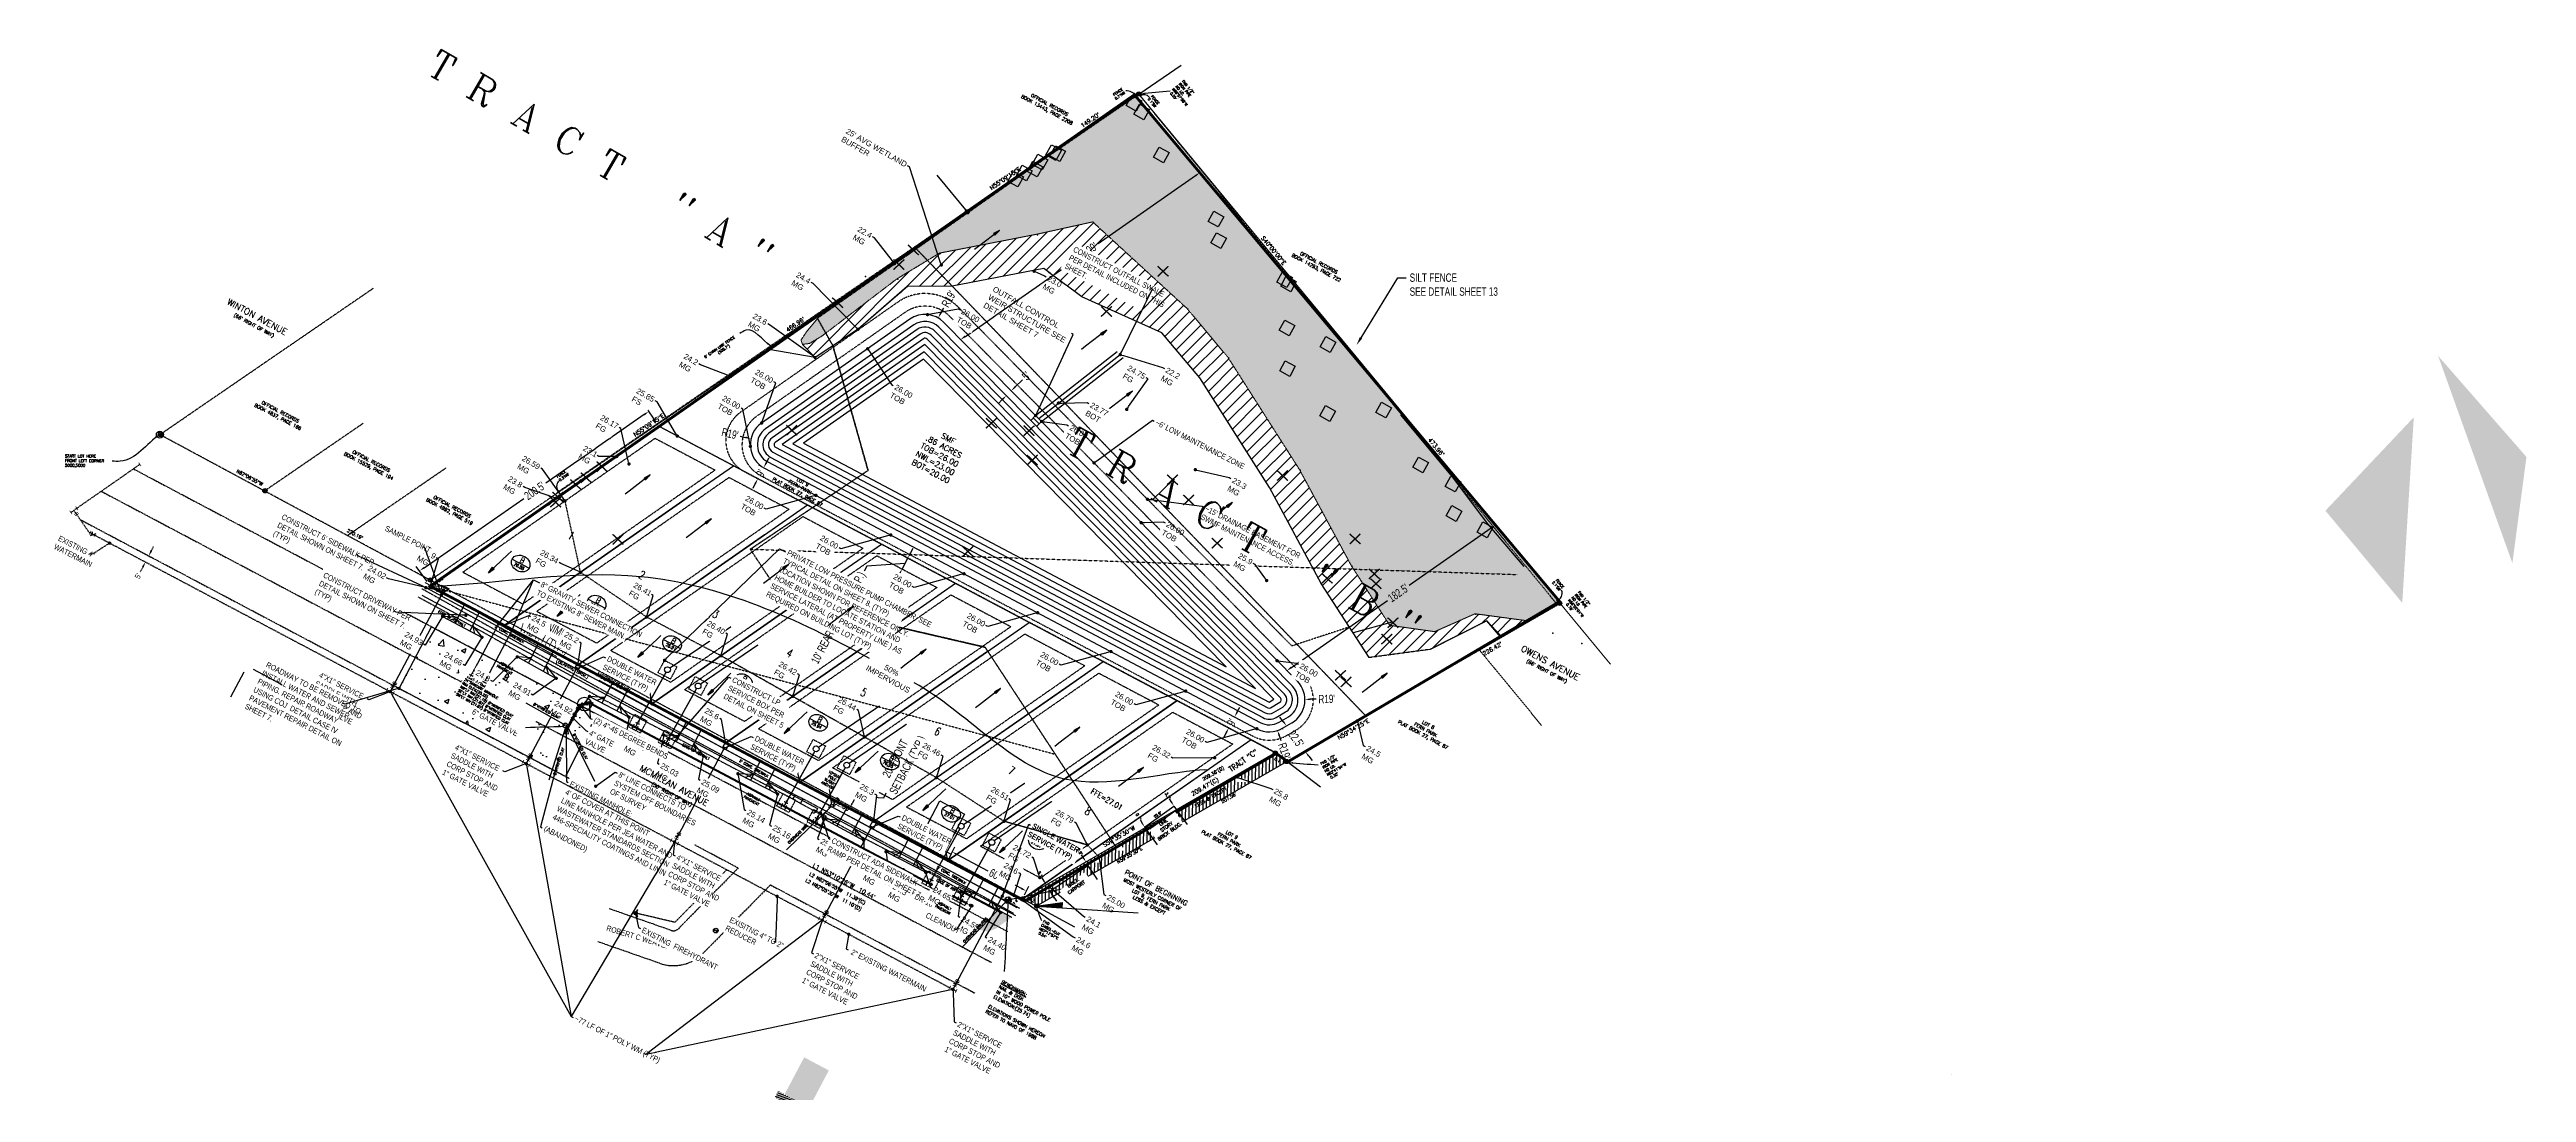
# Model space of a CAD drawing. Header units: feet. Extents: x 432364 to 434141, y 2201175 to 2201923.
import ezdxf
from ezdxf import colors
from ezdxf.entities.mleader import LeaderData, LeaderLine
from ezdxf.enums import TextEntityAlignment as Align
from ezdxf.math import Vec2, Vec3

# ---------------------------------------------------------------- set-up
doc = ezdxf.new("R2010")
doc.units = ezdxf.units.FT
doc.header["$MEASUREMENT"] = 0
for name, pattern in [('BASE - SURVEY$0$DASHED', [0.75, 0.5, -0.25]), ('CENTER', [2, 1.25, -0.25, 0.25, -0.25]), ('DASHED', [0.75, 0.5, -0.25]), ('DASHED2', [0.375, 0.25, -0.125]), ('HIDDEN', [0.375, 0.25, -0.125]), ('HIDDEN2', [0.1875, 0.125, -0.0625]), ('HIDDENX2', [0.75, 0.5, -0.25])]:
    doc.linetypes.add(name, pattern=pattern)
for name, color, linetype in [('BASE - SURVEY$0$MONUMENTATION', 8, 'Continuous'), ('BASE - SURVEY$0$SAVED OBJECTS', 8, 'Continuous'), ('BASE - SURVEY$0$SIDEWALKS', 255, 'Continuous'), ('BASE - SURVEY$0$SKETCH', 8, 'Continuous'), ('BASE - SURVEY$0$TRACT TEXT', 8, 'Continuous'), ('BASE - SURVEY$0$UTILITIES', 8, 'Continuous'), ('C-SSWR-CNTR', 6, 'Continuous'), ('C-SSWR-PIPE', 6, 'Continuous'), ('CU-WATR-DOMC-WSYSTEMVALVE', 3, 'Continuous'), ('PR-CONC', 4, 'Continuous'), ('PR-CONSTRUCTION ENTRANCE', 4, 'Continuous'), ('PR-DIVIDES-MAJOR', 3, 'DASHED'), ('PR-DIVIDES-MINOR', 3, 'DASHED'), ('PR-DIVIDES-PRE', 3, 'DASHED'), ('PR-DRAINAGE EASEMENT', 4, 'HIDDEN2'), ('PR-DRIVEWAY', 1, 'Continuous'), ('PR-EASEMENT', 7, 'HIDDEN2'), ('PR-ELEV', 4, 'Continuous'), ('PR-GRADING-TXT', 131, 'Continuous'), ('PR-LOT', 2, 'Continuous'), ('PR-LOW MAINTENANCE ZONE', 7, 'HIDDEN2'), ('PR-POND', 5, 'Continuous'), ('PR-POND TOB', 3, 'Continuous'), ('PR-POND TXT', 4, 'Continuous'), ('PR-SAN-TEXT', 4, 'Continuous'), ('PR-SEWER LINE W LPS', 5, 'Continuous'), ('PR-SITE-TEXT', 4, 'Continuous'), ('PR-SITE-TXT', 131, 'Continuous'), ('PR-SWALE', 7, 'SWALE-RIGHT'), ('PR-WATER', 4, 'Continuous'), ('PR-WATER-TXT', 4, 'Continuous'), ('SAVED OBJECTS', 255, 'Continuous'), ('SETBACK LINE', 6, 'DASHED2'), ('Tc PATH', 3, 'DASHED'), ('UTILITIES', 255, 'Continuous'), ('V-ROAD-CNTR', 8, 'CENTER'), ('X-SURVEY', 7, 'Continuous'), ('X-TEXT', 4, 'Continuous'), ('X-WATER', 8, 'HIDDENX2')]:
    doc.layers.add(name, color=color, linetype=linetype)
doc.layers.add('GPS5_May12_McMillan_Wetland_Points', color=33, linetype='Continuous', true_color=0xdd8f78)
for name, color, linetype, lineweight in [('PR-EC SILT FENCE', 140, 'SF', 25), ('PR-WETLAND BUFFER HATCH', 254, 'Continuous', 5), ('X-WETLANDS', 6, 'HIDDEN', 5)]:
    doc.layers.add(name, color=color, linetype=linetype, lineweight=lineweight)
doc.layers.add('VP', color=15, linetype='Continuous', plot=False)
doc.styles.add('ARIAL', font='arial.ttf')
doc.styles.add('AVA', font='arial.ttf', dxfattribs={"width": 0.7})
doc.styles.add('BASE - SURVEY$0$L100', font='simplex', dxfattribs={"height": 2})
doc.styles.add('BASE - SURVEY$0$L120', font='simplex', dxfattribs={"height": 2.4})
doc.styles.add('BASE - SURVEY$0$L60', font='simplex', dxfattribs={"height": 1.2})
doc.styles.add('BASE - SURVEY$0$L80', font='simplex', dxfattribs={"height": 1.6})
doc.styles.add('BASE - SURVEY$0$ROMANC', font='romanc', dxfattribs={"height": 15})
doc.styles.add('BASE - SURVEY$0$ROMANS', font='ROMANS.SHX', dxfattribs={"height": 0.0667})
doc.styles.add('BASE - SURVEY$0$SHR', font='SIMPLEX', dxfattribs={"height": 0.75})
doc.styles.add('BASE - SURVEY$0$STANDARD', font='txt')
doc.styles.add('DIM', font='simplex.shx')
doc.styles.add('FDOT', font='', dxfattribs={"height": 0.07})
doc.styles.add('L000', font='simplex.shx', dxfattribs={"width": 0.9})
doc.styles.add('L100', font='simplex.shx', dxfattribs={"width": 0.7})
doc.styles.add('ROMANT', font='ROMANT.shx', dxfattribs={"height": 10})
doc.styles.add('SHR', font='SIMPLEX', dxfattribs={"height": 0.75})
doc.styles.get('FDOT').set_extended_font_data('FDOT')
doc.linetypes.add('BASE - SURVEY$0$OVERHEAD LINE', pattern='A,1,-0.1,["OH",BASE - SURVEY$0$STANDARD,S=0.075,R=0,X=-0.0625,Y=-0.0375],-0.1', length=1.2)
doc.linetypes.add('FENCELINE2', pattern='A,0.25,-0.1,[132,ltypeshp.shx,S=0.1,R=0,X=-0.1,Y=0],-0.1,1', length=1.45)
doc.linetypes.add('SF', pattern='A,0.34,-0.06,[2,LTYPE,S=1,R=0,X=0,Y=0],-0.06', length=0.46)
doc.linetypes.add('SWALE-RIGHT', pattern='A,0.4,[">",Standard,S=0.1,R=0,X=-0.045,Y=-0.045],-0.05,0.02,-0.05,0.02,-0.05,0.02,-0.05', length=0.66)
doc.dimstyles.new('AVA', dxfattribs={"dimtxt": 0.1, "dimasz": 0.1, "dimexe": 0.1, "dimexo": 0.1, "dimgap": 0.05, "dimtad": 0, "dimrnd": 0.5, "dimzin": 12, "dimdsep": 46, "dimtxsty": 'AVA', "dimcen": 0, "dimadec": 0, "dimazin": 0, "dimtfac": 1, "dimtofl": 0, "dimtmove": 0, "dimatfit": 3, "dimfxl": 1, "dimtolj": 1, "dimtzin": 0, "dimarcsym": 1})
doc.dimstyles.new('BASE - SURVEY$0$BUILDING TIES', dxfattribs={"dimscale": 20, "dimtxt": 2, "dimasz": 0.15, "dimexe": 0.007087, "dimexo": 0.0625, "dimgap": 0.003543, "dimtad": 0, "dimdec": 1, "dimzin": 0, "dimdsep": 46, "dimtxsty": 'BASE - SURVEY$0$L100', "dimcen": 0, "dimse1": 1, "dimse2": 1, "dimclrd": 256, "dimaunit": 1, "dimadec": 3, "dimazin": 0, "dimtfac": 1, "dimtdec": 1, "dimtofl": 0, "dimtmove": 0, "dimatfit": 3, "dimfxl": 1, "dimtolj": 1, "dimtzin": 0, "dimarcsym": 0})
doc.dimstyles.new('BASE - SURVEY$0$STANDARD', dxfattribs={"dimtxt": 0.18, "dimasz": 0.9, "dimexe": 0.18, "dimexo": 0.0625, "dimgap": 0.09, "dimtad": 0, "dimtih": 1, "dimtoh": 1, "dimdec": 4, "dimzin": 0, "dimdsep": 46, "dimtxsty": 'BASE - SURVEY$0$STANDARD', "dimcen": 0, "dimadec": 0, "dimazin": 0, "dimtfac": 1, "dimtdec": 4, "dimtofl": 0, "dimtmove": 0, "dimatfit": 3, "dimfxl": 1, "dimtolj": 1, "dimtzin": 0, "dimarcsym": 0})
doc.dimstyles.new('ETM-STD-Txt 0.08', dxfattribs={"dimscale": 40, "dimtxt": 0.08, "dimasz": 0.12, "dimexe": 0.01, "dimexo": 0.04, "dimgap": 0.04, "dimtad": 0, "dimdsep": 46, "dimtxsty": 'L000', "dimblk": 'ETM-DIMARW', "dimcen": 0, "dimazin": 0, "dimtfac": 1, "dimtofl": 0, "dimtmove": 0, "dimatfit": 3, "dimldrblk": 'ETM-DIMARW', "dimfxl": 1, "dimtolj": 1, "dimtzin": 0, "dimarcsym": 0})

# ---------------------------------------------------------------- blocks, each defined once
blk = doc.blocks.new('*D12')
at = {"layer": 'Defpoints', "color": 0, "transparency": 16777216}
for p in [(432976.1, 2201550.6), (432980, 2201558.5), (432980.2, 2201558.4)]:
    blk.add_point(p, dxfattribs=at)
at = {"layer": 'PR-SITE-TXT', "color": 0, "lineweight": -2, "transparency": 16777216}
for p, q in [((432981.9, 2201562.1), (432983.8, 2201565.6)), ((432950.5, 2201552.7), (432948.6, 2201549.1)), ((432977.9, 2201554.6), (432950.5, 2201552.7)), ((432974, 2201547.1), (432972.1, 2201543.6)), ((432972.5, 2201552.4), (432972.3, 2201552.5)), ((432975.9, 2201550.7), (432980, 2201558.5)), ((432976.7, 2201560.3), (432976.5, 2201560.4))]:
    blk.add_line(p, q, dxfattribs=at)
at = {"layer": 'PR-SITE-TXT', "color": 0, "transparency": 16777216}
for points in [[(432981.3, 2201562.4), (432982.5, 2201561.8), (432980, 2201558.5)], [(432973.4, 2201547.5), (432974.6, 2201546.8), (432975.9, 2201550.7)]]:
    blk.add_solid(points, dxfattribs=at)
at = {"layer": 'PR-SITE-TXT', "color": 0, "transparency": 16777216, "insert": (432930.7, 2201515.4), "char_height": 6, "attachment_point": 5, "rotation": 62.1153, "style": 'AVA'}
blk.add_mtext("\\A1;10' REAR SETBACK (TYP.)", dxfattribs=at)
blk = doc.blocks.new('*D13')
at = {"layer": 'Defpoints', "color": 0, "transparency": 16777216}
for p in [(432947.5, 2201396.7), (432938.2, 2201379.1), (432938.2, 2201379.1)]:
    blk.add_point(p, dxfattribs=at)
at = {"layer": 'PR-SITE-TXT', "color": 0, "lineweight": -2, "transparency": 16777216}
for p, q in [((432945.7, 2201393.2), (432940, 2201382.6)), ((432942.9, 2201387.9), (432962.7, 2201386.7)), ((432951.1, 2201394.9), (432951.1, 2201394.9)), ((432962.7, 2201386.7), (432964.5, 2201390.2)), ((432941.7, 2201377.2), (432941.7, 2201377.2))]:
    blk.add_line(p, q, dxfattribs=at)
at = {"layer": 'PR-SITE-TXT', "color": 0, "transparency": 16777216}
for points in [[(432945.1, 2201393.5), (432946.2, 2201392.9), (432947.5, 2201396.7)], [(432939.5, 2201382.9), (432940.6, 2201382.3), (432938.2, 2201379.1)]]:
    blk.add_solid(points, dxfattribs=at)
at = {"layer": 'PR-SITE-TXT', "color": 0, "transparency": 16777216, "insert": (432976.1, 2201412.1), "char_height": 6, "attachment_point": 5, "rotation": 62.1153, "style": 'AVA'}
blk.add_mtext("\\A1;20' FRONT \\PSETBACK (TYP.)", dxfattribs=at)
blk = doc.blocks.new('BASE - SURVEY$0$A$C523B294B')
at = {"layer": 'BASE - SURVEY$0$MONUMENTATION'}
for radius in [1, 0.75]:
    blk.add_circle((0, 0), radius, dxfattribs=at)
blk = doc.blocks.new('BASE - SURVEY$0$A$C14A63184')
at = {"layer": 'BASE - SURVEY$0$UTILITIES'}
for p, q in [((-0.5, 0.5), (-1.5, -0.4)), ((0.5, -0.5), (1.5, 0.4))]:
    blk.add_line(p, q, dxfattribs=at)
blk.add_circle((0, 0), 0.677, dxfattribs=at)
for centre, start, end in [((1.2, 0.7), 311.9023, 131.9023), ((-1.2, -0.7), 131.9023, 311.9023)]:
    blk.add_arc(centre, 0.338, start, end, dxfattribs=at)
blk = doc.blocks.new('BASE - SURVEY$0$POWER POLE')
at = {"layer": 'BASE - SURVEY$0$UTILITIES', "ltscale": 0.5}
blk.add_blockref('BASE - SURVEY$0$A$C14A63184', (0, 0), dxfattribs=at)
blk = doc.blocks.new('*D194')
at = {"layer": 'BASE - SURVEY$0$SAVED OBJECTS', "lineweight": -2, "ltscale": 0.5, "transparency": 16777216}
for p, q in [((433169.2, 2201383.3), (433167.7, 2201385.9)), ((433173.8, 2201375.4), (433175.3, 2201372.8))]:
    blk.add_line(p, q, dxfattribs=at)
at = {"layer": 'BASE - SURVEY$0$SAVED OBJECTS', "color": 0, "lineweight": -2, "ltscale": 0.5, "transparency": 16777216}
for p, q in [((433170.4, 2201380.6), (433170.6, 2201380.7)), ((433172, 2201377.8), (433172.2, 2201377.9))]:
    blk.add_line(p, q, dxfattribs=at)
at = {"layer": 'BASE - SURVEY$0$SAVED OBJECTS', "ltscale": 0.5, "transparency": 16777216}
for points in [[(433169.6, 2201383.6), (433168.8, 2201383.1), (433170.7, 2201380.7)], [(433174.2, 2201375.6), (433173.4, 2201375.1), (433172.3, 2201378)]]:
    blk.add_solid(points, dxfattribs=at)
at = {"layer": 'Defpoints', "color": 0, "ltscale": 0.5, "transparency": 16777216}
for p in [(433170.8, 2201380.8), (433172.3, 2201378), (433172.4, 2201378)]:
    blk.add_point(p, dxfattribs=at)
at = {"layer": 'BASE - SURVEY$0$SAVED OBJECTS', "color": 0, "ltscale": 0.5, "transparency": 16777216, "insert": (433166.4, 2201388.1), "char_height": 2, "attachment_point": 5, "rotation": 300.0052, "style": 'BASE - SURVEY$0$L100'}
blk.add_mtext("\\A1;3.2'", dxfattribs=at)
blk = doc.blocks.new('*D195')
at = {"layer": 'BASE - SURVEY$0$SAVED OBJECTS', "lineweight": -2, "ltscale": 0.5, "transparency": 16777216}
for p, q in [((433148.2, 2201368.3), (433146.7, 2201370.9)), ((433151.5, 2201362.5), (433153, 2201359.9))]:
    blk.add_line(p, q, dxfattribs=at)
at = {"layer": 'BASE - SURVEY$0$SAVED OBJECTS', "color": 0, "lineweight": -2, "ltscale": 0.5, "transparency": 16777216}
for p, q in [((433150, 2201365.9), (433149.8, 2201365.8)), ((433150.3, 2201365.3), (433150.1, 2201365.2))]:
    blk.add_line(p, q, dxfattribs=at)
at = {"layer": 'BASE - SURVEY$0$SAVED OBJECTS', "ltscale": 0.5, "transparency": 16777216}
for points in [[(433148.6, 2201368.5), (433147.7, 2201368), (433149.7, 2201365.7)], [(433152, 2201362.8), (433151.1, 2201362.3), (433150, 2201365.1)]]:
    blk.add_solid(points, dxfattribs=at)
at = {"layer": 'Defpoints', "color": 0, "ltscale": 0.5, "transparency": 16777216}
for p in [(433149.7, 2201365.7), (433150, 2201365.1), (433150, 2201365.1)]:
    blk.add_point(p, dxfattribs=at)
at = {"layer": 'BASE - SURVEY$0$SAVED OBJECTS', "color": 0, "ltscale": 0.5, "transparency": 16777216, "insert": (433145.4, 2201373.1), "char_height": 2, "attachment_point": 5, "rotation": 300.0052, "style": 'BASE - SURVEY$0$L100'}
blk.add_mtext("\\A1;0.7'", dxfattribs=at)
blk = doc.blocks.new('*D196')
at = {"layer": 'BASE - SURVEY$0$SAVED OBJECTS', "lineweight": -2, "ltscale": 0.5, "transparency": 16777216}
for p, q in [((433106.1, 2201343.2), (433104.6, 2201345.8)), ((433110.6, 2201335.5), (433112.1, 2201332.9))]:
    blk.add_line(p, q, dxfattribs=at)
at = {"layer": 'BASE - SURVEY$0$SAVED OBJECTS', "ltscale": 0.5, "transparency": 16777216}
for points in [[(433106.6, 2201343.5), (433105.7, 2201343), (433107.6, 2201340.6)], [(433111, 2201335.7), (433110.2, 2201335.2), (433109.1, 2201338.1)]]:
    blk.add_solid(points, dxfattribs=at)
at = {"layer": 'Defpoints', "color": 0, "ltscale": 0.5, "transparency": 16777216}
for p in [(433107.6, 2201340.6), (433107.6, 2201340.6), (433109.1, 2201338.1)]:
    blk.add_point(p, dxfattribs=at)
at = {"layer": 'BASE - SURVEY$0$SAVED OBJECTS', "color": 0, "ltscale": 0.5, "transparency": 16777216, "insert": (433103.3, 2201348), "char_height": 2, "attachment_point": 5, "rotation": 300.0052, "style": 'BASE - SURVEY$0$L100'}
blk.add_mtext("\\A1;2.9'", dxfattribs=at)
blk = doc.blocks.new('*D197')
at = {"layer": 'BASE - SURVEY$0$SAVED OBJECTS', "lineweight": -2, "ltscale": 0.5, "transparency": 16777216}
for p, q in [((433077.7, 2201326.8), (433076.2, 2201329.4)), ((433083.3, 2201317.2), (433084.8, 2201314.6))]:
    blk.add_line(p, q, dxfattribs=at)
at = {"layer": 'BASE - SURVEY$0$SAVED OBJECTS', "ltscale": 0.5, "transparency": 16777216}
for points in [[(433078.2, 2201327.1), (433077.3, 2201326.6), (433079.2, 2201324.2)], [(433083.7, 2201317.4), (433082.9, 2201316.9), (433081.8, 2201319.8)]]:
    blk.add_solid(points, dxfattribs=at)
at = {"layer": 'Defpoints', "color": 0, "ltscale": 0.5, "transparency": 16777216}
for p in [(433079.2, 2201324.2), (433079.2, 2201324.2), (433081.8, 2201319.8)]:
    blk.add_point(p, dxfattribs=at)
at = {"layer": 'BASE - SURVEY$0$SAVED OBJECTS', "color": 0, "ltscale": 0.5, "transparency": 16777216, "insert": (433075.1, 2201331.5), "char_height": 2, "attachment_point": 5, "rotation": 300.0052, "style": 'BASE - SURVEY$0$L100'}
blk.add_mtext("\\A1;5.1'", dxfattribs=at)
blk = doc.blocks.new('BASE - SURVEY$0$bm')
for p, q in [((-0.13, 0), (0.13, 0)), ((0, -0.13), (0, 0.13))]:
    blk.add_line(p, q)
at = {"const_width": 0.1}
for points in [[(-0.05, 0, 0.414214), (0, -0.05, 1)], [(0.05, 0, 0.414214), (0, 0.05, 1)]]:
    blk.add_lwpolyline(points, format="xyb", dxfattribs=at)
blk.add_circle((0, 0), 0.1)
blk = doc.blocks.new('BASE - SURVEY$0$A$C5D792CDF')
at = {"layer": 'BASE - SURVEY$0$UTILITIES'}
blk.add_circle((1.1, 1.1), 1.13, dxfattribs=at)
at = {"layer": 'BASE - SURVEY$0$UTILITIES', "style": 'BASE - SURVEY$0$SHR'}
blk.add_text('S', height=1.35, dxfattribs=at).set_placement((1.1, 0.5), align=Align.CENTER)
blk = doc.blocks.new('*D15')
at = {"layer": 'Defpoints', "color": 0, "transparency": 16777216}
for p in [(432690.4, 2201510.2), (432743.4, 2201482.1, 25.2), (432743.4, 2201482.1)]:
    blk.add_point(p, dxfattribs=at)
at = {"layer": 'PR-SITE-TXT', "color": 0, "lineweight": -2, "transparency": 16777216}
for p, q in [((432693.9, 2201508.3), (432698.6, 2201505.8)), ((432739.9, 2201484), (432735.3, 2201486.4))]:
    blk.add_line(p, q, dxfattribs=at)
at = {"layer": 'PR-SITE-TXT', "color": 0, "transparency": 16777216}
for points in [[(432694.3, 2201508.9), (432693.6, 2201507.7), (432690.4, 2201510.2)], [(432740.2, 2201484.6), (432739.6, 2201483.4), (432743.4, 2201482.1)]]:
    blk.add_solid(points, dxfattribs=at)
at = {"layer": 'PR-SITE-TXT', "color": 0, "transparency": 16777216, "insert": (432721.1, 2201504.1), "char_height": 6, "attachment_point": 5, "rotation": 332.1153, "style": 'AVA'}
blk.add_mtext("\\A1;60' MINIMUM \\PWIDTH (TYP.)", dxfattribs=at)
blk = doc.blocks.new('*D37')
at = {"layer": 'Defpoints', "color": 0, "transparency": 16777216}
for p in [(433008.6, 2201341.8), (433061.7, 2201313.7), (433064.9, 2201319.8)]:
    blk.add_point(p, dxfattribs=at)
at = {"layer": 'PR-SITE-TXT', "color": 0, "lineweight": -2, "transparency": 16777216}
for p, q in [((433010.5, 2201345.3), (433013.7, 2201351.4)), ((433015.4, 2201346), (433037.4, 2201334.4)), ((433061.4, 2201321.7), (433047.2, 2201329.2)), ((433063.6, 2201317.2), (433066.8, 2201323.3))]:
    blk.add_line(p, q, dxfattribs=at)
at = {"layer": 'PR-SITE-TXT', "color": 0, "transparency": 16777216}
for points in [[(433015.7, 2201346.6), (433015.1, 2201345.4), (433011.8, 2201347.9)], [(433061.7, 2201322.3), (433061.1, 2201321.1), (433064.9, 2201319.8)]]:
    blk.add_solid(points, dxfattribs=at)
at = {"layer": 'PR-SITE-TXT', "color": 0, "transparency": 16777216, "insert": (433042.3, 2201331.8), "char_height": 6, "attachment_point": 5, "rotation": 332.1153, "style": 'AVA'}
blk.add_mtext("\\A1;60'", dxfattribs=at)
blk = doc.blocks.new('_Dot')
at = {"color": 0, "linetype": 'ByBlock', "lineweight": -2}
blk.add_line((-0.5, 0), (-1, 0), dxfattribs=at)
at = {"color": 0, "linetype": 'ByBlock', "const_width": 0.5}
blk.add_lwpolyline([(-0.25, 0, 1), (0.25, 0, 1)], format="xyb", close=True, dxfattribs=at)
blk = doc.blocks.new('*U17')
at = {"layer": 'CU-WATR-DOMC-WSYSTEMVALVE'}
for points in [[(0, 0), (-3.7, -3.4), (-4.2, 2.7), (-3.7, -3.4)], [(3.7, 3.4), (4.2, -2.7), (0, 0), (4.2, -2.7)]]:
    blk.add_solid(points, dxfattribs=at)
blk = doc.blocks.new('A$C5D792CDF')
at = {"layer": 'UTILITIES'}
blk.add_circle((1.1, 1.1), 1.13, dxfattribs=at)
at = {"layer": 'UTILITIES', "style": 'SHR'}
blk.add_text('S', height=1.35, dxfattribs=at).set_placement((1.1, 0.5), align=Align.CENTER)
blk = doc.blocks.new('*D147')
at = {"layer": 'Defpoints', "color": 0, "transparency": 16777216}
for p in [(432431.6, 2201556.6), (432433.3, 2201555.7), (432434, 2201561)]:
    blk.add_point(p, dxfattribs=at)
at = {"layer": 'X-WATER', "color": 0, "lineweight": -2, "transparency": 16777216}
for p, q in [((432437.5, 2201563.7), (432439.3, 2201567.2)), ((432431.4, 2201552.2), (432429.5, 2201548.6)), ((432435.2, 2201554.7), (432436.8, 2201553.8)), ((432437.5, 2201559.1), (432439.1, 2201558.3))]:
    blk.add_line(p, q, dxfattribs=at)
at = {"layer": 'X-WATER', "color": 0, "transparency": 16777216}
for points in [[(432436.9, 2201564), (432438.1, 2201563.4), (432435.6, 2201560.1)], [(432430.8, 2201552.5), (432432, 2201551.9), (432433.3, 2201555.7)]]:
    blk.add_solid(points, dxfattribs=at)
at = {"layer": 'X-WATER', "color": 0, "transparency": 16777216, "insert": (432428, 2201545.7), "char_height": 4, "attachment_point": 5, "rotation": 62.1153, "style": 'AVA'}
blk.add_mtext("\\A1;5'", dxfattribs=at)
blk = doc.blocks.new('*D148')
at = {"layer": 'Defpoints', "color": 0, "transparency": 16777216}
for p in [(433050.6, 2201675), (433051.3, 2201674.3, 25.7), (433054.8, 2201677.8, 25.7)]:
    blk.add_point(p, dxfattribs=at)
at = {"layer": 'PR-SITE-TXT', "color": 0, "lineweight": -2, "transparency": 16777216}
for p, q in [((433057, 2201681.3), (433062.1, 2201686.4)), ((433047.7, 2201672.2), (433044.9, 2201669.4)), ((433048.5, 2201677.1), (433047.7, 2201677.9)), ((433052, 2201680.6), (433051.3, 2201681.4))]:
    blk.add_line(p, q, dxfattribs=at)
at = {"layer": 'PR-SITE-TXT', "color": 0, "transparency": 16777216}
for points in [[(433047.2, 2201672.7), (433048.2, 2201671.7), (433050.6, 2201675)], [(433056.5, 2201681.8), (433057.4, 2201680.8), (433054.1, 2201678.5)]]:
    blk.add_solid(points, dxfattribs=at)
at = {"layer": 'PR-SITE-TXT', "color": 0, "transparency": 16777216, "insert": (433064.9, 2201689.1), "char_height": 6, "attachment_point": 5, "rotation": 44.5612, "style": 'AVA'}
blk.add_mtext("\\A1;5'", dxfattribs=at)
blk = doc.blocks.new('*D149')
at = {"layer": 'Defpoints', "color": 0, "transparency": 16777216}
for p in [(432794.3, 2201663.7), (432801.9, 2201652.8), (432637.5, 2201538.4, 23.9)]:
    blk.add_point(p, dxfattribs=at)
at = {"layer": 'PR-SITE-TXT', "color": 0, "lineweight": -2, "transparency": 16777216}
for p, q in [((432791, 2201661.5), (432720.4, 2201612.3)), ((432799.6, 2201656.1), (432792, 2201667)), ((432633.1, 2201551.6), (432704.5, 2201601.3)), ((432635.2, 2201541.7), (432627.5, 2201552.6))]:
    blk.add_line(p, q, dxfattribs=at)
at = {"layer": 'PR-SITE-TXT', "color": 0, "transparency": 16777216}
for points in [[(432790.6, 2201662), (432791.4, 2201660.9), (432794.3, 2201663.7)], [(432632.7, 2201552.2), (432633.5, 2201551.1), (432629.8, 2201549.4)]]:
    blk.add_solid(points, dxfattribs=at)
at = {"layer": 'PR-SITE-TXT', "color": 0, "transparency": 16777216, "insert": (432712.4, 2201606.8), "char_height": 6, "attachment_point": 5, "rotation": 34.8252, "style": 'AVA'}
blk.add_mtext("\\A1;200.5'", dxfattribs=at)
blk = doc.blocks.new('*D150')
at = {"layer": 'Defpoints', "color": 0, "transparency": 16777216}
for p in [(433189.5, 2201834.9, 25.7), (433017.9, 2201715.2, 25.7), (433017.9, 2201715.2)]:
    blk.add_point(p, dxfattribs=at)
at = {"layer": 'PR-SITE-TXT', "color": 0, "lineweight": -2, "transparency": 16777216}
for p, q in [((433186.2, 2201832.6), (433116.4, 2201783.9)), ((433021.2, 2201717.5), (433104.5, 2201775.6))]:
    blk.add_line(p, q, dxfattribs=at)
at = {"layer": 'PR-SITE-TXT', "color": 0, "transparency": 16777216}
for points in [[(433185.9, 2201833.2), (433186.6, 2201832.1), (433189.5, 2201834.9)], [(433020.8, 2201718.1), (433021.6, 2201717), (433017.9, 2201715.2)]]:
    blk.add_solid(points, dxfattribs=at)
at = {"layer": 'PR-SITE-TXT', "color": 0, "transparency": 16777216, "insert": (433110.5, 2201779.8), "char_height": 6, "attachment_point": 5, "rotation": 34.8891, "style": 'AVA'}
blk.add_mtext("\\A1;209'", dxfattribs=at)
blk = doc.blocks.new('*D151')
at = {"layer": 'Defpoints', "color": 0, "transparency": 16777216}
for p in [(433401.5, 2201582.3, 51.4), (433251.8, 2201477.8, 51.4), (433251.8, 2201477.8)]:
    blk.add_point(p, dxfattribs=at)
at = {"layer": 'PR-SITE-TXT', "color": 0, "lineweight": -2, "transparency": 16777216}
for p, q in [((433398.2, 2201580), (433339.4, 2201538.9)), ((433255, 2201480.1), (433323.9, 2201528.1))]:
    blk.add_line(p, q, dxfattribs=at)
at = {"layer": 'PR-SITE-TXT', "color": 0, "transparency": 16777216}
for points in [[(433397.8, 2201580.5), (433398.6, 2201579.4), (433401.5, 2201582.3)], [(433254.7, 2201480.7), (433255.4, 2201479.6), (433251.8, 2201477.8)]]:
    blk.add_solid(points, dxfattribs=at)
at = {"layer": 'PR-SITE-TXT', "color": 0, "transparency": 16777216, "insert": (433331.7, 2201533.5), "char_height": 6, "attachment_point": 5, "rotation": 34.8891, "style": 'AVA'}
blk.add_mtext("\\A1;182.5'", dxfattribs=at)
blk = doc.blocks.new('ETM-DIMARW')
at = {"color": 0}
for p, q in [((-1, 0.17), (-1, -0.17)), ((-1, 0.17), (-1, -0.17)), ((-0.99, 0.17), (-0.99, -0.17)), ((-0.99, 0.17), (-0.99, -0.17)), ((-0.99, 0.17), (-0.99, -0.17)), ((-0.98, 0.17), (-0.98, -0.17)), ((-0.98, 0.17), (-0.98, -0.17)), ((-0.98, 0.17), (-0.98, -0.17)), ((-0.97, 0.16), (-0.97, -0.16)), ((-0.97, 0.16), (-0.97, -0.16)), ((-0.97, 0.16), (-0.97, -0.16)), ((-0.96, 0.16), (-0.96, -0.16)), ((-0.96, 0.16), (-0.96, -0.16)), ((-0.96, 0.16), (-0.96, -0.16)), ((-0.95, 0.16), (-0.95, -0.16)), ((-0.95, 0.16), (-0.95, -0.16)), ((-0.95, 0.16), (-0.95, -0.16)), ((-0.94, 0.16), (-0.94, -0.16)), ((-0.94, 0.16), (-0.94, -0.16)), ((-0.94, 0.16), (-0.94, -0.16)), ((-0.93, 0.16), (-0.93, -0.16)), ((-0.93, 0.16), (-0.93, -0.16)), ((-0.93, 0.16), (-0.93, -0.16)), ((-0.92, 0.16), (-0.92, -0.16)), ((-0.92, 0.16), (-0.92, -0.16)), ((-0.92, 0.16), (-0.92, -0.16)), ((-0.91, 0.15), (-0.91, -0.15)), ((-0.91, 0.15), (-0.91, -0.15)), ((-0.91, 0.15), (-0.91, -0.15)), ((-0.9, 0.15), (-0.9, -0.15)), ((-0.9, 0.15), (-0.9, -0.15)), ((-0.9, 0.15), (-0.9, -0.15)), ((-0.89, 0.15), (-0.89, -0.15)), ((-0.89, 0.15), (-0.89, -0.15)), ((-0.89, 0.15), (-0.89, -0.15)), ((-0.88, 0.15), (-0.88, -0.15)), ((-0.88, 0.15), (-0.88, -0.15)), ((-0.88, 0.15), (-0.88, -0.15)), ((-0.87, 0.15), (-0.87, -0.15)), ((-0.87, 0.15), (-0.87, -0.15)), ((-0.86, 0.15), (-0.86, -0.15)), ((-0.86, 0.15), (-0.86, -0.15)), ((-0.86, 0.15), (-0.86, -0.15)), ((-0.85, 0.14), (-0.85, -0.14)), ((-0.85, 0.14), (-0.85, -0.14)), ((-0.85, 0.14), (-0.85, -0.14)), ((-0.84, 0.14), (-0.84, -0.14)), ((-0.84, 0.14), (-0.84, -0.14)), ((-0.84, 0.14), (-0.84, -0.14)), ((-0.83, 0.14), (-0.83, -0.14)), ((-0.83, 0.14), (-0.83, -0.14)), ((-0.83, 0.14), (-0.83, -0.14)), ((-0.82, 0.14), (-0.82, -0.14)), ((-0.82, 0.14), (-0.82, -0.14)), ((-0.82, 0.14), (-0.82, -0.14)), ((-0.81, 0.14), (-0.81, -0.14)), ((-0.81, 0.14), (-0.81, -0.14)), ((-0.81, 0.14), (-0.81, -0.14)), ((-0.8, 0.14), (-0.8, -0.14)), ((-0.8, 0.14), (-0.8, -0.14)), ((-0.8, 0.13), (-0.8, -0.13)), ((-0.79, 0.13), (-0.79, -0.13)), ((-0.79, 0.13), (-0.79, -0.13)), ((-0.79, 0.13), (-0.79, -0.13)), ((-0.78, 0.13), (-0.78, -0.13)), ((-0.78, 0.13), (-0.78, -0.13)), ((-0.78, 0.13), (-0.78, -0.13)), ((-0.77, 0.13), (-0.77, -0.13)), ((-0.77, 0.13), (-0.77, -0.13)), ((-0.77, 0.13), (-0.77, -0.13)), ((-0.76, 0.13), (-0.76, -0.13)), ((-0.76, 0.13), (-0.76, -0.13)), ((-0.76, 0.13), (-0.76, -0.13)), ((-0.75, 0.13), (-0.75, -0.13)), ((-0.75, 0.13), (-0.75, -0.13)), ((-0.74, 0.13), (-0.74, -0.13)), ((-0.74, 0.13), (-0.74, -0.13)), ((-0.74, 0.12), (-0.74, -0.12)), ((-0.73, 0.12), (-0.73, -0.12)), ((-0.73, 0.12), (-0.73, -0.12)), ((-0.73, 0.12), (-0.73, -0.12)), ((-0.72, 0.12), (-0.72, -0.12)), ((-0.72, 0.12), (-0.72, -0.12)), ((-0.72, 0.12), (-0.72, -0.12)), ((-0.71, 0.12), (-0.71, -0.12)), ((-0.71, 0.12), (-0.71, -0.12)), ((-0.71, 0.12), (-0.71, -0.12)), ((-0.7, 0.12), (-0.7, -0.12)), ((-0.7, 0.12), (-0.7, -0.12)), ((-0.7, 0.12), (-0.7, -0.12)), ((-0.69, 0.12), (-0.69, -0.12)), ((-0.69, 0.12), (-0.69, -0.12)), ((-0.69, 0.12), (-0.69, -0.12)), ((-0.68, 0.12), (-0.68, -0.12)), ((-0.68, 0.12), (-0.68, -0.12)), ((-0.68, 0.11), (-0.68, -0.11)), ((-0.67, 0.11), (-0.67, -0.11)), ((-0.67, 0.11), (-0.67, -0.11)), ((-0.67, 0.11), (-0.67, -0.11)), ((-0.66, 0.11), (-0.66, -0.11)), ((-0.66, 0.11), (-0.66, -0.11)), ((-0.66, 0.11), (-0.66, -0.11)), ((-0.65, 0.11), (-0.65, -0.11)), ((-0.65, 0.11), (-0.65, -0.11)), ((-0.65, 0.11), (-0.65, -0.11)), ((-0.64, 0.11), (-0.64, -0.11)), ((-0.64, 0.11), (-0.64, -0.11)), ((-0.64, 0.11), (-0.64, -0.11)), ((-0.63, 0.11), (-0.63, -0.11)), ((-0.63, 0.11), (-0.63, -0.11)), ((-0.63, 0.11), (-0.63, -0.11)), ((-0.62, 0.11), (-0.62, -0.11)), ((-0.62, 0.1), (-0.62, -0.1)), ((-0.61, 0.1), (-0.61, -0.1)), ((-0.61, 0.1), (-0.61, -0.1)), ((-0.61, 0.1), (-0.61, -0.1)), ((-0.6, 0.1), (-0.6, -0.1)), ((-0.6, 0.1), (-0.6, -0.1)), ((-0.6, 0.1), (-0.6, -0.1)), ((-0.59, 0.1), (-0.59, -0.1)), ((-0.59, 0.1), (-0.59, -0.1)), ((-0.59, 0.1), (-0.59, -0.1)), ((-0.58, 0.1), (-0.58, -0.1)), ((-0.58, 0.1), (-0.58, -0.1)), ((-0.58, 0.1), (-0.58, -0.1)), ((-0.57, 0.1), (-0.57, -0.1)), ((-0.57, 0.1), (-0.57, -0.1)), ((-0.57, 0.1), (-0.57, -0.1)), ((-0.56, 0.1), (-0.56, -0.1)), ((-0.56, 0.09), (-0.56, -0.09)), ((-0.56, 0.09), (-0.56, -0.09)), ((-0.55, 0.09), (-0.55, -0.09)), ((-0.55, 0.09), (-0.55, -0.09)), ((-0.55, 0.09), (-0.55, -0.09)), ((-0.54, 0.09), (-0.54, -0.09)), ((-0.54, 0.09), (-0.54, -0.09)), ((-0.54, 0.09), (-0.54, -0.09)), ((-0.53, 0.09), (-0.53, -0.09)), ((-0.53, 0.09), (-0.53, -0.09)), ((-0.53, 0.09), (-0.53, -0.09)), ((-0.52, 0.09), (-0.52, -0.09)), ((-0.52, 0.09), (-0.52, -0.09)), ((-0.52, 0.09), (-0.52, -0.09)), ((-0.51, 0.09), (-0.51, -0.09)), ((-0.51, 0.09), (-0.51, -0.09)), ((-0.51, 0.09), (-0.51, -0.09)), ((-0.5, 0.08), (-0.5, -0.08)), ((-0.5, 0.08), (-0.5, -0.08)), ((-0.49, 0.08), (-0.49, -0.08)), ((-0.49, 0.08), (-0.49, -0.08)), ((-0.49, 0.08), (-0.49, -0.08)), ((-0.48, 0.08), (-0.48, -0.08)), ((-0.48, 0.08), (-0.48, -0.08)), ((-0.48, 0.08), (-0.48, -0.08)), ((-0.47, 0.08), (-0.47, -0.08)), ((-0.47, 0.08), (-0.47, -0.08)), ((-0.47, 0.08), (-0.47, -0.08)), ((-0.46, 0.08), (-0.46, -0.08)), ((-0.46, 0.08), (-0.46, -0.08)), ((-0.46, 0.08), (-0.46, -0.08)), ((-0.45, 0.08), (-0.45, -0.08)), ((-0.45, 0.08), (-0.45, -0.08)), ((-0.45, 0.08), (-0.45, -0.08)), ((-0.44, 0.08), (-0.44, -0.08)), ((-0.44, 0.07), (-0.44, -0.07)), ((-0.44, 0.07), (-0.44, -0.07)), ((-0.43, 0.07), (-0.43, -0.07)), ((-0.43, 0.07), (-0.43, -0.07)), ((-0.43, 0.07), (-0.43, -0.07)), ((-0.42, 0.07), (-0.42, -0.07)), ((-0.42, 0.07), (-0.42, -0.07)), ((-0.42, 0.07), (-0.42, -0.07)), ((-0.41, 0.07), (-0.41, -0.07)), ((-0.41, 0.07), (-0.41, -0.07)), ((-0.41, 0.07), (-0.41, -0.07)), ((-0.4, 0.07), (-0.4, -0.07)), ((-0.4, 0.07), (-0.4, -0.07)), ((-0.4, 0.07), (-0.4, -0.07)), ((-0.39, 0.07), (-0.39, -0.07)), ((-0.39, 0.07), (-0.39, -0.07)), ((-0.39, 0.07), (-0.39, -0.07)), ((-0.38, 0.06), (-0.38, -0.06)), ((-0.38, 0.06), (-0.38, -0.06)), ((-0.38, 0.06), (-0.38, -0.06)), ((-0.37, 0.06), (-0.37, -0.06)), ((-0.37, 0.06), (-0.37, -0.06)), ((-0.36, 0.06), (-0.36, -0.06)), ((-0.36, 0.06), (-0.36, -0.06)), ((-0.36, 0.06), (-0.36, -0.06)), ((-0.35, 0.06), (-0.35, -0.06)), ((-0.35, 0.06), (-0.35, -0.06)), ((-0.35, 0.06), (-0.35, -0.06)), ((-0.34, 0.06), (-0.34, -0.06)), ((-0.34, 0.06), (-0.34, -0.06)), ((-0.34, 0.06), (-0.34, -0.06)), ((-0.33, 0.06), (-0.33, -0.06)), ((-0.33, 0.06), (-0.33, -0.06)), ((-0.33, 0.06), (-0.33, -0.06)), ((-0.32, 0.05), (-0.32, -0.05)), ((-0.32, 0.05), (-0.32, -0.05)), ((-0.32, 0.05), (-0.32, -0.05)), ((-0.31, 0.05), (-0.31, -0.05)), ((-0.31, 0.05), (-0.31, -0.05)), ((-0.31, 0.05), (-0.31, -0.05)), ((-0.3, 0.05), (-0.3, -0.05)), ((-0.3, 0.05), (-0.3, -0.05)), ((-0.3, 0.05), (-0.3, -0.05)), ((-0.29, 0.05), (-0.29, -0.05)), ((-0.29, 0.05), (-0.29, -0.05)), ((-0.29, 0.05), (-0.29, -0.05)), ((-0.28, 0.05), (-0.28, -0.05)), ((-0.28, 0.05), (-0.28, -0.05)), ((-0.28, 0.05), (-0.28, -0.05)), ((-0.27, 0.05), (-0.27, -0.05)), ((-0.27, 0.05), (-0.27, -0.05)), ((-0.27, 0.04), (-0.27, -0.04)), ((-0.26, 0.04), (-0.26, -0.04)), ((-0.26, 0.04), (-0.26, -0.04)), ((-0.26, 0.04), (-0.26, -0.04)), ((-0.25, 0.04), (-0.25, -0.04)), ((-0.25, 0.04), (-0.25, -0.04)), ((-0.24, 0.04), (-0.24, -0.04)), ((-0.24, 0.04), (-0.24, -0.04)), ((-0.24, 0.04), (-0.24, -0.04)), ((-0.23, 0.04), (-0.23, -0.04)), ((-0.23, 0.04), (-0.23, -0.04)), ((-0.23, 0.04), (-0.23, -0.04)), ((-0.22, 0.04), (-0.22, -0.04)), ((-0.22, 0.04), (-0.22, -0.04)), ((-0.22, 0.04), (-0.22, -0.04)), ((-0.21, 0.04), (-0.21, -0.04)), ((-0.21, 0.04), (-0.21, -0.04)), ((-0.21, 0.04), (-0.21, -0.04)), ((-0.2, 0.03), (-0.2, -0.03)), ((-0.2, 0.03), (-0.2, -0.03)), ((-0.2, 0.03), (-0.2, -0.03)), ((-0.19, 0.03), (-0.19, -0.03)), ((-0.19, 0.03), (-0.19, -0.03)), ((-0.19, 0.03), (-0.19, -0.03)), ((-0.18, 0.03), (-0.18, -0.03)), ((-0.18, 0.03), (-0.18, -0.03)), ((-0.18, 0.03), (-0.18, -0.03)), ((-0.17, 0.03), (-0.17, -0.03)), ((-0.17, 0.03), (-0.17, -0.03)), ((-0.17, 0.03), (-0.17, -0.03)), ((-0.16, 0.03), (-0.16, -0.03)), ((-0.16, 0.03), (-0.16, -0.03)), ((-0.16, 0.03), (-0.16, -0.03)), ((-0.15, 0.03), (-0.15, -0.03)), ((-0.15, 0.03), (-0.15, -0.03)), ((-0.15, 0.02), (-0.15, -0.02)), ((-0.14, 0.02), (-0.14, -0.02)), ((-0.14, 0.02), (-0.14, -0.02)), ((-0.14, 0.02), (-0.14, -0.02)), ((-0.13, 0.02), (-0.13, -0.02)), ((-0.13, 0.02), (-0.13, -0.02)), ((-0.13, 0.02), (-0.13, -0.02)), ((-0.12, 0.02), (-0.12, -0.02)), ((-0.12, 0.02), (-0.12, -0.02)), ((-0.11, 0.02), (-0.11, -0.02)), ((-0.11, 0.02), (-0.11, -0.02)), ((-0.11, 0.02), (-0.11, -0.02)), ((-0.1, 0.02), (-0.1, -0.02)), ((-0.1, 0.02), (-0.1, -0.02)), ((-0.1, 0.02), (-0.1, -0.02)), ((-0.09, 0.02), (-0.09, -0.02)), ((-0.09, 0.02), (-0.09, -0.02)), ((-0.09, 0.01), (-0.09, -0.01)), ((-0.08, 0.01), (-0.08, -0.01)), ((-0.08, 0.01), (-0.08, -0.01)), ((-0.08, 0.01), (-0.08, -0.01)), ((-0.07, 0.01), (-0.07, -0.01)), ((-0.07, 0.01), (-0.07, -0.01)), ((-0.07, 0.01), (-0.07, -0.01)), ((-0.06, 0.01), (-0.06, -0.01)), ((-0.06, 0.01), (-0.06, -0.01)), ((-0.06, 0.01), (-0.06, -0.01)), ((-0.05, 0.01), (-0.05, -0.01)), ((-0.05, 0.01), (-0.05, -0.01)), ((-0.05, 0.01), (-0.05, -0.01)), ((-0.04, 0.01), (-0.04, -0.01)), ((-0.04, 0.01), (-0.04, -0.01)), ((-0.04, 0.01), (-0.04, -0.01)), ((-0.03, 0.01), (-0.03, -0.01)), ((-0.03, 0), (-0.03, 0)), ((-0.03, 0), (-0.03, 0)), ((-0.02, 0), (-0.02, 0)), ((-0.02, 0), (-0.02, 0)), ((-0.02, 0), (-0.02, 0)), ((-0.01, 0), (-0.01, 0)), ((-0.01, 0), (-0.01, 0)), ((-0.01, 0), (-0.01, 0)), ((0, 0), (0, 0))]:
    blk.add_line(p, q, dxfattribs=at)
for points in [[(0, 0), (-1, 0.17)], [(0, 0), (-1, -0.17)]]:
    blk.add_lwpolyline(points, dxfattribs=at)
blk = doc.blocks.new('*D155')
at = {"layer": 'Defpoints', "color": 0, "transparency": 16777216}
for p in [(432872.4, 2201615.5), (432873, 2201615.2), (432877.1, 2201623, 25.7)]:
    blk.add_point(p, dxfattribs=at)
at = {"layer": 'PR-SITE-TXT', "color": 0, "lineweight": -2, "transparency": 16777216}
for p, q in [((432869.5, 2201617), (432868.9, 2201617.3)), ((432873.6, 2201624.9), (432873, 2201625.2)), ((432878.5, 2201626.9), (432880.3, 2201630.4)), ((432870.6, 2201611.9), (432868.7, 2201608.4))]:
    blk.add_line(p, q, dxfattribs=at)
at = {"layer": 'PR-SITE-TXT', "color": 0, "transparency": 16777216}
for points in [[(432870, 2201612.2), (432871.1, 2201611.6), (432872.4, 2201615.5)], [(432877.9, 2201627.2), (432879, 2201626.5), (432876.6, 2201623.3)]]:
    blk.add_solid(points, dxfattribs=at)
at = {"layer": 'PR-SITE-TXT', "color": 0, "transparency": 16777216, "insert": (432874.5, 2201619.4), "char_height": 6, "attachment_point": 5, "rotation": 62.1153, "style": 'AVA'}
blk.add_mtext("\\A1;9'", dxfattribs=at)
blk = doc.blocks.new('*D156')
at = {"layer": 'Defpoints', "color": 0, "transparency": 16777216}
for p in [(433209, 2201437.3), (433210.1, 2201436.8), (433213.2, 2201445.2, 25.7)]:
    blk.add_point(p, dxfattribs=at)
at = {"layer": 'PR-SITE-TXT', "color": 0, "lineweight": -2, "transparency": 16777216}
for p, q in [((433216.1, 2201448.2), (433218, 2201451.7)), ((433216.7, 2201443.3), (433217.8, 2201442.8)), ((433208.2, 2201433.2), (433206.4, 2201429.7)), ((433212.6, 2201435.5), (433213.6, 2201434.9))]:
    blk.add_line(p, q, dxfattribs=at)
at = {"layer": 'PR-SITE-TXT', "color": 0, "transparency": 16777216}
for points in [[(433207.7, 2201433.6), (433208.8, 2201432.9), (433210.1, 2201436.8)], [(433215.6, 2201448.5), (433216.7, 2201447.9), (433214.3, 2201444.6)]]:
    blk.add_solid(points, dxfattribs=at)
at = {"layer": 'PR-SITE-TXT', "color": 0, "transparency": 16777216, "insert": (433212.2, 2201440.7), "char_height": 6, "attachment_point": 5, "rotation": 62.1153, "style": 'AVA'}
blk.add_mtext("\\A1;9'", dxfattribs=at)
blk = doc.blocks.new('*D157')
at = {"layer": 'Defpoints', "color": 0, "transparency": 16777216}
for p in [(433252.1, 2201438.5, 25.7), (433265, 2201419.8), (433265.5, 2201420.2)]:
    blk.add_point(p, dxfattribs=at)
at = {"layer": 'PR-SITE-TXT', "color": 0, "lineweight": -2, "transparency": 16777216}
for p, q in [((433249.2, 2201441.4), (433246.8, 2201444.6)), ((433248.8, 2201436.2), (433248.3, 2201435.8)), ((433262.3, 2201417.8), (433261.8, 2201417.5)), ((433267.4, 2201416.6), (433269.8, 2201413.4))]:
    blk.add_line(p, q, dxfattribs=at)
at = {"layer": 'PR-SITE-TXT', "color": 0, "transparency": 16777216}
for points in [[(433249.7, 2201441.8), (433248.6, 2201441), (433251.5, 2201438.2)], [(433267.9, 2201417), (433266.9, 2201416.2), (433265, 2201419.8)]]:
    blk.add_solid(points, dxfattribs=at)
at = {"layer": 'PR-SITE-TXT', "color": 0, "transparency": 16777216, "insert": (433258.3, 2201429), "char_height": 6, "attachment_point": 5, "rotation": 306.327, "style": 'AVA'}
blk.add_mtext("\\A1;22.5'", dxfattribs=at)
blk = doc.blocks.new('*D158')
at = {"layer": 'Defpoints', "color": 0, "transparency": 16777216}
for p in [(433001.7, 2201730.7, 25.7), (432992.3, 2201714.2, 25.7)]:
    blk.add_point(p, dxfattribs=at)
at = {"layer": 'PR-SITE-TXT', "color": 0, "lineweight": -2, "transparency": 16777216}
blk.add_line((433005.6, 2201737.7), (433003.6, 2201734.2), dxfattribs=at)
at = {"layer": 'PR-SITE-TXT', "color": 0, "transparency": 16777216}
blk.add_solid([(433003, 2201734.6), (433004.2, 2201733.9), (433001.7, 2201730.7)], dxfattribs=at)
at = {"layer": 'PR-SITE-TXT', "color": 0, "transparency": 16777216, "insert": (433009.3, 2201744.3), "char_height": 6, "attachment_point": 5, "rotation": 60.5473, "style": 'AVA'}
blk.add_mtext("\\A1;R19'", dxfattribs=at)
blk = doc.blocks.new('*D159')
at = {"layer": 'Defpoints', "color": 0, "transparency": 16777216}
for p in [(432867.5, 2201644.1, 25.7), (432886, 2201639.8, 25.7)]:
    blk.add_point(p, dxfattribs=at)
at = {"layer": 'PR-SITE-TXT', "color": 0, "lineweight": -2, "transparency": 16777216}
blk.add_line((432859.7, 2201645.9), (432863.6, 2201645), dxfattribs=at)
at = {"layer": 'PR-SITE-TXT', "color": 0, "transparency": 16777216}
blk.add_solid([(432863.8, 2201645.7), (432863.5, 2201644.4), (432867.5, 2201644.1)], dxfattribs=at)
at = {"layer": 'PR-SITE-TXT', "color": 0, "transparency": 16777216, "insert": (432852.4, 2201647.7), "char_height": 6, "attachment_point": 5, "rotation": 346.8646, "style": 'AVA'}
blk.add_mtext("\\A1;R19'", dxfattribs=at)
blk = doc.blocks.new('*D160')
at = {"layer": 'Defpoints', "color": 0, "transparency": 16777216}
for p in [(433239.1, 2201453, 25.7), (433245.1, 2201434.9, 25.7)]:
    blk.add_point(p, dxfattribs=at)
at = {"layer": 'PR-SITE-TXT', "color": 0, "lineweight": -2, "transparency": 16777216}
blk.add_line((433247.6, 2201427.4), (433246.4, 2201431.1), dxfattribs=at)
at = {"layer": 'PR-SITE-TXT', "color": 0, "transparency": 16777216}
blk.add_solid([(433247, 2201431.4), (433245.7, 2201430.9), (433245.1, 2201434.9)], dxfattribs=at)
at = {"layer": 'PR-SITE-TXT', "color": 0, "transparency": 16777216, "insert": (433250, 2201420.2), "char_height": 6, "attachment_point": 5, "rotation": 288.3352, "style": 'AVA'}
blk.add_mtext("\\A1;R19'", dxfattribs=at)
blk = doc.blocks.new('*D161')
at = {"layer": 'Defpoints', "color": 0, "transparency": 16777216}
for p in [(433245.7, 2201456.9, 25.7), (433264.7, 2201457.2, 25.7)]:
    blk.add_point(p, dxfattribs=at)
at = {"layer": 'PR-SITE-TXT', "color": 0, "lineweight": -2, "transparency": 16777216}
blk.add_line((433272.7, 2201457.4), (433268.7, 2201457.3), dxfattribs=at)
at = {"layer": 'PR-SITE-TXT', "color": 0, "transparency": 16777216}
blk.add_solid([(433268.7, 2201458), (433268.7, 2201456.6), (433264.7, 2201457.2)], dxfattribs=at)
at = {"layer": 'PR-SITE-TXT', "color": 0, "transparency": 16777216, "insert": (433280.3, 2201457.5), "char_height": 6, "attachment_point": 5, "rotation": 1.1202, "style": 'AVA'}
blk.add_mtext("\\A1;R19'", dxfattribs=at)
blk = doc.blocks.new('BASE - SURVEY')
at = {"layer": 'BASE - SURVEY$0$SAVED OBJECTS', "ltscale": 0.5}
h = blk.add_hatch(dxfattribs=at)
h.set_pattern_fill('AR-SAND', color=256, scale=2, angle=-0.4031)
h.set_pattern_definition([(37.0969, (427408.5442, 2196682.3554), (-0.0988718, 3.8544385), [0, -3.04, 0, -3.4, 0, -3.25]), (7.0969, (427408.544, 2196682.3554), (3.5791754, 5.6192504), [0, -1.64, 0, -2.74, 0, -1.05]), (327.0969, (427406.0843, 2196682.3727), (6.2282092, -0.0325004), [0, -1, 0, -3.6, 0, -4.7]), (317.0969, (427406.0843, 2196682.3727), (6.024454, 1.7130093), [0, -0.5, 0, -2.36, 0, -2.7])])
h.paths.add_polyline_path([(432763.05, 2201456.5, -1.012148), (432762.52, 2201456.79), (432719.58, 2201480.56, -1.0036195), (432719.06, 2201480.86), (432675.4, 2201505.44, -0.991792), (432674.87, 2201505.73), (432629.12, 2201530.51, -0.4985783), (432628.65, 2201530.44), (432613.18, 2201514.66), (432621.54, 2201503.71), (432632.52, 2201498.13), (432655.49, 2201485.33), (432689.02, 2201465.31), (432714.26, 2201455.75), (432735.41, 2201445.2), (432762.88, 2201432.57), (432787.53, 2201417.83), (432820.11, 2201406.59), (432839.17, 2201389.32), (432855.23, 2201380.24), (432880.31, 2201367.96), (432901.34, 2201357.5), (432918.5, 2201374.15), (432903.04, 2201382.69), (432903.04, 2201382.69), (432897.78, 2201385.71, -0.9805894), (432897.25, 2201385.99), (432852.08, 2201409.59, -1.0036106), (432851.55, 2201409.86), (432807.47, 2201433.3, -0.996491), (432806.94, 2201433.58)], flags=17)
h.paths.add_polyline_path([(432758.16, 2201447.21, -1), (432757.56, 2201447.21, -1)], flags=16)
h.paths.add_polyline_path([(432713.83, 2201471.02, -1), (432714.43, 2201471.01, -1)], flags=16)
h.paths.add_polyline_path([(432802.03, 2201423.22, -1), (432801.43, 2201423.23, -1)], flags=16)
h.paths.add_polyline_path([(432669.37, 2201495.19, -1), (432669.97, 2201495.18, -1)], flags=16)
h.paths.add_polyline_path([(432846.84, 2201400.25, -1), (432846.24, 2201400.26, -1)], flags=16)
h.paths.add_polyline_path([(432624.26, 2201520.13, -1), (432624.86, 2201520.13, -1)], flags=16)
h.paths.add_polyline_path([(432891.19, 2201376.54, -1), (432890.59, 2201376.54, -1)], flags=16)
h.paths.add_polyline_path([(432940.14, 2201362.19, -1.0122228), (432939.61, 2201362.48), (432918.5, 2201374.15), (432901.34, 2201357.5), (432908.17, 2201354.1), (432924.61, 2201340.93), (432946.79, 2201331.39), (432972.63, 2201320.81), (432987.86, 2201308.88), (433001.46, 2201299.61), (433017.15, 2201295.21), (433031, 2201292.15), (433044.67, 2201306.27), (433028.33, 2201314.9, -1.0089725), (433027.8, 2201315.19), (432984.94, 2201338.83, -0.98838), (432984.41, 2201339.11)], flags=17)
h.paths.add_polyline_path([(432935.45, 2201353.22, -1), (432934.85, 2201353.23, -1)], flags=16)
h.paths.add_polyline_path([(432980.46, 2201329.21, -1), (432979.86, 2201329.21, -1)], flags=16)
h.paths.add_polyline_path([(433023.42, 2201306.09, -1), (433022.82, 2201306.09, -1)], flags=16)
h.paths.add_polyline_path([(433054.73, 2201301.11, -0.7245996), (433054.18, 2201300.94), (433042.64, 2201292.59), (433037.12, 2201290.79), (433017.15, 2201295.21), (433001.46, 2201299.61), (432987.86, 2201308.88), (432972.63, 2201320.81), (432946.79, 2201331.39), (432924.61, 2201340.93), (432908.17, 2201354.1), (432880.31, 2201367.96), (432855.23, 2201380.24), (432839.17, 2201389.32), (432820.11, 2201406.59), (432787.53, 2201417.83), (432762.88, 2201432.57), (432735.41, 2201445.2), (432714.26, 2201455.75), (432689.02, 2201465.31), (432655.49, 2201485.33), (432632.52, 2201498.13), (432621.54, 2201503.71), (432613.18, 2201514.66), (432628.86, 2201530.65), (432675.14, 2201505.59), (432719.32, 2201480.71), (432762.78, 2201456.64), (432807.2, 2201433.44), (432851.82, 2201409.72), (432897.52, 2201385.86), (432903.02, 2201382.7), (432939.87, 2201362.33), (432984.68, 2201338.97), (433028.06, 2201315.04), (433044.67, 2201306.27), (433047.05, 2201308.72), (433055.45, 2201304.06, -0.7769727), (433056.01, 2201303.92, -1.2870465), (433055.45, 2201304.06), (433047.05, 2201308.72), (433044.67, 2201306.27), (433054.16, 2201301.25, -0.7851522)])
h.paths.add_polyline_path([(432684.3, 2201480.39), (432696.55, 2201473.67), (432699.3, 2201478.68), (432687.05, 2201485.4)], flags=24)
h.paths.add_polyline_path([(432861.42, 2201386.6), (432873.67, 2201379.88), (432876.42, 2201384.89), (432864.17, 2201391.61)], flags=24)
h.paths.add_polyline_path([(432895.08, 2201352.99), (432911.08, 2201368.41), (432909.2, 2201370.36), (432893.2, 2201354.93)], flags=25)
h.paths.add_polyline_path([(432817.66, 2201423.83), (432840.23, 2201411.44), (432841.53, 2201413.82), (432818.96, 2201426.21)], flags=24)
h.paths.add_polyline_path([(432642.7, 2201519.28), (432665.27, 2201506.89), (432666.58, 2201509.26), (432644, 2201521.65)], flags=24)
h.paths.add_polyline_path([(432998.75, 2201308.3), (433010.99, 2201301.58), (433013.74, 2201306.59), (433001.5, 2201313.31)], flags=24)
h.paths.add_polyline_path([(433020.88, 2201282.1), (433039.99, 2201301.83), (433038.05, 2201303.72), (433018.94, 2201283.99)], flags=9)
h.paths.add_polyline_path([(432999.83, 2201326.84), (433022.41, 2201314.45), (433023.71, 2201316.82), (433001.14, 2201329.21)], flags=24)
h.paths.add_polyline_path([(433044.83, 2201297.04), (433053.02, 2201296.98), (433053.03, 2201299.68), (433044.85, 2201299.74)], flags=24)
h = blk.add_hatch(dxfattribs=at)
h.set_pattern_fill('ANSI31', color=256, scale=20, angle=44.5969)
h.set_pattern_definition([(89.5969, (427408.5442, 2196682.3554), (-2.4999381, 0.0175884), [])])
h.paths.add_polyline_path([(433250.34, 2201411.91, -0.1300242), (433250.14, 2201412.66, -0.1728374), (433250.49, 2201413.6), (433244.76, 2201417.95, -0.651217), (433242.03, 2201418.24), (433063.39, 2201315.08, -0.1766078), (433063.74, 2201314.11, -0.1218019), (433063.56, 2201313.41), (433071.94, 2201308.9)])
h.paths.add_polyline_path([(433072.58, 2201309.18), (433073.21, 2201309.17), (433073.22, 2201309.62), (433072.58, 2201309.63)], flags=25)
h.paths.add_polyline_path([(433072.87, 2201317.36), (433073.84, 2201317.36), (433073.84, 2201317.81), (433072.88, 2201317.81)], flags=24)
h.paths.add_polyline_path([(433072.88, 2201317.66), (433074.51, 2201317.65), (433074.51, 2201318.1), (433072.88, 2201318.11)], flags=24)
h.paths.add_polyline_path([(433072.88, 2201317.96), (433073.81, 2201317.96), (433073.82, 2201318.41), (433072.88, 2201318.41)], flags=24)
h.paths.add_polyline_path([(433214.75, 2201400.16), (433215.36, 2201400.15), (433215.36, 2201400.6), (433214.76, 2201400.61)], flags=24)
h.paths.add_polyline_path([(433214.76, 2201400.46), (433216.39, 2201400.44), (433216.39, 2201400.89), (433214.76, 2201400.91)], flags=8)
h.paths.add_polyline_path([(433214.76, 2201400.76), (433215.66, 2201400.75), (433215.67, 2201401.2), (433214.76, 2201401.21)], flags=24)
h.paths.add_polyline_path([(433081.94, 2201319.26), (433082.6, 2201319.25), (433082.61, 2201319.7), (433081.94, 2201319.71)], flags=24)
h.paths.add_polyline_path([(433081.94, 2201319.56), (433083.45, 2201319.55), (433083.45, 2201320), (433081.94, 2201320.01)], flags=24)
h.paths.add_polyline_path([(433081.94, 2201319.86), (433082.86, 2201319.85), (433082.87, 2201320.3), (433081.95, 2201320.31)], flags=24)
h.paths.add_polyline_path([(433109.22, 2201337.56), (433109.88, 2201337.55), (433109.89, 2201338), (433109.22, 2201338.01)], flags=24)
h.paths.add_polyline_path([(433109.22, 2201337.86), (433110.86, 2201337.85), (433110.86, 2201338.3), (433109.22, 2201338.31)], flags=24)
h.paths.add_polyline_path([(433109.22, 2201338.16), (433110.16, 2201338.15), (433110.16, 2201338.6), (433109.23, 2201338.61)], flags=24)
h.paths.add_polyline_path([(433149.79, 2201365.16), (433150.45, 2201365.16), (433150.45, 2201365.61), (433149.79, 2201365.61)], flags=25)
h.paths.add_polyline_path([(433149.79, 2201365.46), (433151.42, 2201365.45), (433151.43, 2201365.9), (433149.79, 2201365.91)], flags=25)
h.paths.add_polyline_path([(433110.91, 2201339.81), (433111.51, 2201339.81), (433111.52, 2201340.26), (433110.91, 2201340.26)], flags=24)
h.paths.add_polyline_path([(433110.91, 2201340.11), (433112.54, 2201340.1), (433112.55, 2201340.55), (433110.91, 2201340.56)], flags=8)
h.paths.add_polyline_path([(433110.91, 2201340.41), (433111.82, 2201340.41), (433111.82, 2201340.86), (433110.91, 2201340.86)], flags=8)
h.paths.add_polyline_path([(433081.4, 2201320.68), (433082, 2201320.68), (433082.01, 2201321.13), (433081.4, 2201321.13)], flags=24)
h.paths.add_polyline_path([(433081.4, 2201320.98), (433083.02, 2201320.97), (433083.02, 2201321.42), (433081.4, 2201321.43)], flags=8)
h.paths.add_polyline_path([(433081.4, 2201321.28), (433082.32, 2201321.27), (433082.32, 2201321.72), (433081.4, 2201321.73)], flags=8)
h.paths.add_polyline_path([(433066.3, 2201312.96), (433070.48, 2201310.71), (433072.19, 2201313.88), (433068.01, 2201316.13)], flags=24)
h.paths.add_polyline_path([(433242.13, 2201413.84), (433245.83, 2201411.04), (433248.55, 2201414.62), (433244.85, 2201417.43)], flags=24)
edge = h.paths.add_edge_path(flags=16)
edge.add_arc((433214.62, 2201400.68), 0.3, -0.4031, 359.5969)
edge.add_line((433216.81, 2201397.86), (433223.2, 2201397.82))
edge.add_line((433223.2, 2201397.82), (433223.22, 2201400.52))
edge.add_line((433223.22, 2201400.52), (433216.83, 2201400.56))
edge.add_line((433216.83, 2201400.56), (433216.81, 2201397.86))
edge = h.paths.add_edge_path(flags=16)
edge.add_arc((433110.77, 2201340.34), 0.3, -0.4031, 359.5969)
edge.add_line((433112.15, 2201340.19), (433118.53, 2201340.14))
edge.add_line((433118.53, 2201340.14), (433118.55, 2201342.84))
edge.add_line((433118.55, 2201342.84), (433112.17, 2201342.89))
edge.add_line((433112.17, 2201342.89), (433112.15, 2201340.19))
h.paths.add_polyline_path([(433185.03, 2201378), (433211.2, 2201393.13), (433209.4, 2201396.24), (433183.23, 2201381.12)], flags=24)
edge = h.paths.add_edge_path(flags=16)
edge.add_arc((433081.26, 2201321.21), 0.3, -0.4031, 359.5969)
edge.add_line((433081.66, 2201323.17), (433087.27, 2201323.13))
edge.add_line((433087.27, 2201323.13), (433087.29, 2201325.83))
edge.add_line((433087.29, 2201325.83), (433081.68, 2201325.87))
edge.add_line((433081.68, 2201325.87), (433081.66, 2201323.17))
edge = h.paths.add_edge_path(flags=17)
edge.add_arc((433127.31, 2201354.51), 0.3, -0.4031, 359.5969)
edge.add_line((433129.62, 2201348.72), (433136.01, 2201348.67))
edge.add_line((433136.01, 2201348.67), (433136.03, 2201351.37))
edge.add_line((433136.03, 2201351.37), (433129.64, 2201351.42))
edge.add_line((433129.64, 2201351.42), (433129.62, 2201348.72))
h = blk.add_hatch(color=256, dxfattribs=at)
h.dxf.hatch_style = 1
h.paths.add_polyline_path([(433072.01, 2201308.86), (433090.44, 2201307.7), (433090.68, 2201311.51)])
for p, q in [((433145.63, 2201891.2), (433175.99, 2201912.02)), ((433145.63, 2201891.2), (433145.12, 2201891.42)), ((433000.67, 2201833.19), (433022.59, 2201806.81)), ((432732.94, 2201439.56), (432706.3, 2201454.4)), ((432734.46, 2201436.98), (432722.54, 2201399.29)), ((432735.88, 2201437.88), (432755.27, 2201398.7)), ((433243.37, 2201419.01), (433061.98, 2201314.26)), ((433251.69, 2201412.69), (433243.37, 2201419.01)), ((433071.94, 2201308.9), (433251.69, 2201412.69)), ((433275.92, 2201394.28), (433251.69, 2201412.69)), ((432899.16, 2201388.78), (432897.52, 2201385.86)), ((432903, 2201382.61), (432904.88, 2201385.98)), ((432926.2, 2201381.68), (432930.21, 2201386.06)), ((433149.65, 2201365.69), (433170.77, 2201380.76)), ((433170.77, 2201380.77), (433180.29, 2201367.44)), ((433149.65, 2201365.69), (433158.75, 2201352.94)), ((433081.81, 2201319.78), (433109.09, 2201338.08)), ((433109.09, 2201338.08), (433115.77, 2201328.12)), ((433072.01, 2201308.86), (433061.98, 2201314.26)), ((433081.81, 2201319.78), (433086.68, 2201312.52)), ((433071.94, 2201308.9), (433072.44, 2201309.1)), ((433072.01, 2201308.86), (433090.68, 2201311.51)), ((433072.01, 2201308.86), (433145.05, 2201304.25)), ((433099.65, 2201293.98), (433072.01, 2201308.86)), ((433090.68, 2201311.51), (433090.44, 2201307.7))]:
    blk.add_line(p, q, dxfattribs=at)
at = {"layer": 'BASE - SURVEY$0$SAVED OBJECTS', "linetype": 'BASE - SURVEY$0$DASHED'}
for q in [(432728.22, 2201605.31), (433445.88, 2201524.93)]:
    blk.add_line((433145.07, 2201891.66), q, dxfattribs=at)
at = {"layer": 'BASE - SURVEY$0$SAVED OBJECTS', "linetype": 'BASE - SURVEY$0$DASHED', "ltscale": 0.5}
for p, q in [((432443.61, 2201647.06), (432596.81, 2201752.13)), ((432518.63, 2201606.69), (432589.37, 2201655.2)), ((432518.63, 2201606.69), (432443.61, 2201647.06)), ((432578.05, 2201574.7), (432648.78, 2201623.21)), ((432578.05, 2201574.7), (432518.61, 2201606.68)), ((432637.49, 2201542.71), (432578.05, 2201574.7)), ((433447.73, 2201525.99), (433483.8, 2201482.38)), ((433389.78, 2201492.5), (433434.33, 2201438.63))]:
    blk.add_line(p, q, dxfattribs=at)
at = {"layer": 'BASE - SURVEY$0$SAVED OBJECTS', "linetype": 'BASE - SURVEY$0$OVERHEAD LINE', "ltscale": 0.75}
for p, q in [((432893.03, 2201349.44), (432924.78, 2201380.23)), ((433019.33, 2201280.11), (433050.99, 2201312.78)), ((433051.68, 2201313.5), (433051.69, 2201313.51)), ((433052.69, 2201313.72), (433105.88, 2201324.58))]:
    blk.add_line(p, q, dxfattribs=at)
at = {"layer": 'BASE - SURVEY$0$SAVED OBJECTS', "linetype": 'BASE - SURVEY$0$DASHED', "ltscale": 0.5}
blk.add_lwpolyline([(432628.86, 2201530.65), (432675.14, 2201505.59), (432719.32, 2201480.71), (432762.78, 2201456.64), (432807.2, 2201433.44), (432851.82, 2201409.72), (432897.52, 2201385.86), (432903.02, 2201382.7), (432939.87, 2201362.33), (432984.68, 2201338.97), (433028.06, 2201315.04), (433054.43, 2201301.11)], dxfattribs=at)
at = {"layer": 'BASE - SURVEY$0$SAVED OBJECTS', "ltscale": 0.5}
for centre, radius, start, end in [((433135.25, 2201880.91), 12.79, 47.68675, 85.47622), ((433149.47, 2201886.01), 4.7, 37.36496, 126.40173), ((432733.72, 2201609.96), 5.63, 137.33477, 222.90789), ((432647.78, 2201536.04), 7.47, 125.94623, 159.33527), ((433443.78, 2201533.23), 5.4, 284.59656, 24.81148), ((432929.24, 2201385.03), 1.42, 336.93403, 104.98011)]:
    blk.add_arc(centre, radius, start, end, dxfattribs=at)
at = {"layer": 'BASE - SURVEY$0$SIDEWALKS', "linetype": 'BASE - SURVEY$0$DASHED', "ltscale": 0.5}
for points in [[(432631.54, 2201536.59), (432677.83, 2201510.67), (432721.73, 2201485.89), (432765.27, 2201461.66), (432809.39, 2201437.46), (432853.7, 2201413.52), (432899.16, 2201388.78), (432904.88, 2201385.98), (432941.69, 2201366.25), (432986.66, 2201341.86), (433030.02, 2201318.17), (433055.71, 2201303.92)], [(432633.96, 2201540.95), (432680.02, 2201515.03), (432723.62, 2201490.42), (432728.08, 2201487.94)]]:
    blk.add_lwpolyline(points, dxfattribs=at)
at = {"layer": 'BASE - SURVEY$0$SIDEWALKS', "ltscale": 0.5}
for points in [[(432758.34, 2201471.11), (432768.14, 2201465.65), (432811.42, 2201441.93), (432856.18, 2201417.71), (432903.94, 2201391.87), (432924.53, 2201380.82)], [(432926.03, 2201380.01), (432943.93, 2201370.4), (432988.88, 2201345.94), (433032.77, 2201322.06), (433058.02, 2201308)]]:
    blk.add_lwpolyline(points, dxfattribs=at)
at = {"layer": 'BASE - SURVEY$0$SKETCH'}
blk.add_circle((432443.6, 2201647.05), 2.5, dxfattribs=at)
at = {"layer": 'BASE - SURVEY$0$UTILITIES', "ltscale": 0.5}
blk.add_line((433728.29, 2201188.11), (433728.29, 2201188.11), dxfattribs=at)
at = {"layer": 'BASE - SURVEY$0$SAVED OBJECTS', "ltscale": 0.5, "xscale": 1.5, "yscale": 1.5, "zscale": 1.5}
for name, p, rotation in [('BASE - SURVEY$0$A$C523B294B', (433145.55, 2201891.28), 359.5969001780948), ('BASE - SURVEY$0$A$C523B294B', (433022.59, 2201806.81), 359.5969001780948), ('BASE - SURVEY$0$A$C523B294B', (432443.92, 2201647.21), 359.5969001780948), ('BASE - SURVEY$0$A$C523B294B', (432518.94, 2201606.81), 359.5969001780948), ('BASE - SURVEY$0$A$C523B294B', (432637.58, 2201542.86), 359.5969001780948), ('BASE - SURVEY$0$A$C523B294B', (433447.37, 2201526.16), 359.5969001780948), ('BASE - SURVEY$0$A$C5D792CDF', (432734.45, 2201436.28), 46.61124961262027), ('BASE - SURVEY$0$A$C523B294B', (433243.46, 2201418.7), 359.5969001780948), ('BASE - SURVEY$0$A$C523B294B', (433251.64, 2201412.65), 359.5969001780948), ('BASE - SURVEY$0$POWER POLE', (432925.54, 2201380.9), 359.5969001780948), ('BASE - SURVEY$0$A$C523B294B', (433062.24, 2201314.12), 359.5969001780948), ('BASE - SURVEY$0$A$C523B294B', (433072.44, 2201309.1), 359.5969001780948)]:
    blk.add_blockref(name, p, dxfattribs=dict(at, rotation=rotation))
at = {"layer": 'BASE - SURVEY$0$SAVED OBJECTS', "xscale": 22.5, "yscale": 22.5, "zscale": 22.5, "rotation": 331.7121779558722}
blk.add_blockref('BASE - SURVEY$0$bm', (433051.8, 2201313.38), dxfattribs=at)
at = {"layer": 'BASE - SURVEY$0$SAVED OBJECTS'}
for s, height, rotation, style, p in [("3.3'", 1.805, 34.44273, 'BASE - SURVEY$0$ROMANS', (432643.65, 2201541.27)), ('EDGE OF ASPHALT', 1.8054, 331.2438, 'BASE - SURVEY$0$ROMANS', (432643.01, 2201519.62)), ('(BEARING BASE)', 2.4, 331.71218, 'BASE - SURVEY$0$L80', (432727.53, 2201484.38)), ('EDGE OF ASPHALT', 1.8054, 331.2438, 'BASE - SURVEY$0$ROMANS', (432817.97, 2201424.18)), ('OVERHEAD WIRE', 1.8054, 43.95326, 'BASE - SURVEY$0$ROMANS', (432894.9, 2201353.44)), ('EDGE OF ASPHALT', 1.8054, 331.2438, 'BASE - SURVEY$0$ROMANS', (433000.15, 2201327.18)), ("7.4'", 1.805, 54.00187, 'BASE - SURVEY$0$ROMANS', (433056.58, 2201309.72)), ('OVERHEAD UTILITIES', 1.8054, 45.9117, 'BASE - SURVEY$0$ROMANS', (433020.69, 2201282.56))]:
    blk.add_text(s, height=height, rotation=rotation, dxfattribs=dict(at, style=style)).set_placement(p)
at = {"layer": 'BASE - SURVEY$0$SAVED OBJECTS', "ltscale": 0.5, "attachment_point": 1, "style": 'BASE - SURVEY$0$ROMANS'}
for s, insert, char_height, width, rotation in [('\\A1;FND 1/2"\\PIRON PIPE\\PNO I.D.\\P{\\A0;N66°57\'58"W  0.55\'}', (433177.76, 2201901.48), 1.8054, 15.3986, 309.5969), ("\\pi2.43502;FENCE\\P\\pi1.74724;0.7'NW", (433124.99, 2201889.95), 1.8054, 10.4304, 34.60173), ("FENCE\\P0.1'SW", (433155.63, 2201890.59), 1.805, 10.4304, 309.5969), ("\\pi3.74358;6' CHAIN LINK FENCE\\P\\pi13.41544;(505.7')", (432830.62, 2201701.06), 1.8054, 37.1475, 34.60173), ("FENCE\\P0.3'NW", (432727.71, 2201617.46), 1.805, 10.4304, 34.60173), ("\\pi2.43502;FENCE\\P\\pi1.91918;2.1'SW", (433444.29, 2201545.56), 1.8054, 10.4304, 309.5969), ('\\A1;FND 1/2"\\PIRON PIPE\\PNO I.D.\\P{\\A0;N56°02\'01"W  0.76\'}', (433461.73, 2201535), 1.8054, 15.3986, 309.5969), ('\\pi0.78626;ASPHALT\\P\\pi-0.15944;PAVEMENT', (432687.37, 2201484.72), 1.8054, 12.7489, 331.2438), ('\\pi0.92405;8"VITRIFIED CLAY', (432711.34, 2201455.26), 1.8054, 24.3728, 330.87476), ('\\pi0.92405;8"VITRIFIED CLAY', (432725.5, 2201402.52), 1.8054, 24.3728, 72.45001), ('\\pi0.92405;8"VITRIFIED CLAY', (432740.9, 2201433.79), 1.8054, 24.3728, 296.90786), ('\\pi1.73195;10"GUY \\P\\pi3.23646;POLE\\P\\pi1.90389;W/GUY \\P\\pi1.13014;ANCHOR', (432922.08, 2201407.18), 1.8054, 12.7489, 331.2438), ('\\A1;FND 1/2"\\PIRON PIPE\\PNO I.D.\\P{\\A0;N63°41\'54"W  0.30\'}', (433275.54, 2201411.64), 1.8054, 15.3986, 30.02329), ('\\pi0.78626;ASPHALT\\P\\pi-0.15944;PAVEMENT', (432864.49, 2201390.92), 1.8054, 12.7489, 331.2438), ('\\pi0.78626;ASPHALT\\P\\pi-0.15944;PAVEMENT', (433001.81, 2201312.62), 1.8054, 12.7489, 331.2438), ('\\A1;FND CHISEL-CUT\\P{\\A0;N67°17\'57"E  0.54\'\\P} ', (433077.53, 2201299.11), 1.8054, 17.6297, 331.71218)]:
    blk.add_mtext(s, dxfattribs=dict(at, insert=insert, char_height=char_height, width=width, rotation=rotation))
at = {"layer": 'BASE - SURVEY$0$SAVED OBJECTS', "linetype": 'Continuous', "lineweight": -3}
for s, insert, char_height, width, attachment_point, rotation, style in [('OFFICIAL RECORDS\\PBOOK 13443, PAGE 2208', (433082.22, 2201884.55), 2.4, 53.6892, 2, 331.57392, 'BASE - SURVEY$0$L80'), ('N55°09\'15"E                          149.20\'', (433079.03, 2201849.03), 3, 133.7774, 8, 34.44273, 'BASE - SURVEY$0$L100'), ('S40°00\'00"E                                                                               473.96\'', (433297.84, 2201709.55), 3, 457.1498, 8, 309.5969, 'BASE - SURVEY$0$L100'), ('OFFICIAL RECORDS\\PBOOK 14293, PAGE 722', (433275.31, 2201771.31), 2.4, 53.6892, 2, 332.04906, 'BASE - SURVEY$0$L80'), ('N55°09\'15"E                                                    466.96\'', (432845.61, 2201687.31), 3, 233.4075, 8, 34.44273, 'BASE - SURVEY$0$L100'), ('OFFICIAL RECORDS\\PBOOK 4837, PAGE 166', (432530.61, 2201664.45), 2.4, 53.6892, 2, 332.45541, 'BASE - SURVEY$0$L80'), ('OFFICIAL RECORDS\\PBOOK 15529, PAGE 194', (432595.78, 2201629.11), 2.4, 53.6892, 2, 332.53078, 'BASE - SURVEY$0$L80'), ('N62°06\'55"W                                          220.19\'', (432544.41, 2201598), 2.4, 186.091, 2, 331.71218, 'BASE - SURVEY$0$L100'), ('LOT 9\\PFERN PARK\\PPLAT BOOK 27, PAGE 87', (432905.21, 2201614.02), 2.4, 53.6892, 2, 331.71218, 'BASE - SURVEY$0$L80'), ('OFFICIAL RECORDS\\PBOOK 4892, PAGE 519', (432653.79, 2201596.47), 2.4, 53.6892, 2, 331.89355, 'BASE - SURVEY$0$L80'), ('N62°06\'55"W                                                                                482.06\'', (432848.8, 2201428.01), 3, 300.2592, 2, 331.71218, 'BASE - SURVEY$0$L100'), ('LOT 8\\PFERN PARK\\PPLAT BOOK 27, PAGE 87', (433353.75, 2201439.99), 2.4, 53.6892, 2, 331.76733, 'BASE - SURVEY$0$L80'), ("209.36'(D)", (433198.39, 2201405.23), 2.4, 53.6892, 2, 30.02329, 'BASE - SURVEY$0$L80'), ('N59°35\'30"E                                        207.56\'', (433172.22, 2201366.16), 2.4, 192.0017, 2, 30.02329, 'BASE - SURVEY$0$L80'), ('LESS & EXCEPT', (433196.61, 2201388.16), 2.4, 53.6892, 2, 30.02329, 'BASE - SURVEY$0$L80'), ('LOT 9\\PFERN PARK\\PPLAT BOOK 27, PAGE 87', (433212.86, 2201361.13), 2.4, 53.6892, 2, 331.65402, 'BASE - SURVEY$0$L80'), ('L2 N62°06\'55"W  11.39\'(C)', (432930.04, 2201322.71), 2.4, 69.644, 2, 331.99111, 'BASE - SURVEY$0$L100'), ('L2 N62°05\'30"W  11.10\'(D)', (432927.31, 2201318.21), 2.4, 69.644, 2, 331.99111, 'BASE - SURVEY$0$L100')]:
    blk.add_mtext(s, dxfattribs=dict(at, insert=insert, char_height=char_height, width=width, attachment_point=attachment_point, rotation=rotation, style=style))
at = {"layer": 'BASE - SURVEY$0$SAVED OBJECTS', "attachment_point": 1}
for s, insert, char_height, width, rotation, style in [("\\pi69.71518;{\\H1.25001x;WINTON AVENUE\\H1.19999x;\\W1.25;\\T1.25;\\P\\pi78.36509;\\H0.44445x;\\W1;\\T1;(66' RIGHT OF WAY)}", (432432.07, 2201777.96), 3.6, 193.6445, 331.64716, 'BASE - SURVEY$0$L120'), ("\\pi70.67947;{\\H1.25001x;OWENS AVENUE\\P\\pi78.36494;\\H0.53334x;(66' RIGHT OF WAY)}", (433358.61, 2201529.13), 3.6, 193.6445, 332.26799, 'BASE - SURVEY$0$L120'), ("\\pi65.53662;{\\H1.25001x;MCMILLAN AVENUE\\H1.19999x;\\W1.25;\\T1.25;\\P\\pi78.36509;\\H0.44445x;\\W1;\\T1;(50' RIGHT OF WAY)}", (432731.59, 2201441.52), 3.6, 193.6445, 331.71218, 'BASE - SURVEY$0$L120'), ('\\pi13.9324;{\\H1.00001x;POINT OF BEGINNING\\P\\pi15.67512;\\H0.66667x;MOST WESTERLY CORNER OF \\H1.625x; \\H0.61538x;\\P\\pi24.70374;LOT 9, FERN PARK \\H1.04167x; \\H0.95999x;\\P\\pi27.44661;LESS & EXCEPT\\H1.23612x; }', (433124.22, 2201341.74), 3.6, 83.9219, 332.5873, 'BASE - SURVEY$0$L120'), ('{\\LBENCHMARK:} \\PNAIL & DISK\\PIN 10" WOOD POWER POLE\\PELEVATION:(25.74)\\P\\PELEVATIONS SHOWN HEREON REFER TO NAVD OF 1988', (433047.83, 2201255.97), 2.4, 54.8743, 331.71218, 'BASE - SURVEY$0$L80')]:
    blk.add_mtext(s, dxfattribs=dict(at, insert=insert, char_height=char_height, width=width, rotation=rotation, style=style))
at = {"layer": 'BASE - SURVEY$0$SAVED OBJECTS', "linetype": 'Continuous', "lineweight": -3, "style": 'BASE - SURVEY$0$L100'}
for s, insert, char_height, attachment_point, rotation in [('N59°34\'25"E                                              226.42\'', (433347.89, 2201462.17), 3, 8, 30.02329), ('L1', (433246.25, 2201415.43), 3, 2, 322.78884), ('S59°35\'30"W                       209.47\'(C)', (433160.53, 2201377.67), 3, 2, 30.00523), ('L1 N53°10\'26"W  10.44\'', (432934.99, 2201328.18), 3, 2, 331.99111), ('L2', (433069.81, 2201314.48), 2.4, 2, 331.71218)]:
    blk.add_mtext(s, dxfattribs=dict(at, insert=insert, char_height=char_height, attachment_point=attachment_point, rotation=rotation))
at = {"layer": 'BASE - SURVEY$0$SIDEWALKS', "style": 'BASE - SURVEY$0$ROMANS'}
for p in [(432683.65, 2201509.03), (432858.86, 2201412.75), (433000.45, 2201336.25)]:
    blk.add_text("5' CONC. SIDEWALK", height=1.8054, rotation=330.39944, dxfattribs=at).set_placement(p)
at = {"layer": 'BASE - SURVEY$0$SKETCH', "insert": (432375.58, 2201632.74), "char_height": 2, "attachment_point": 1, "rotation": 359.5969, "style": 'BASE - SURVEY$0$L100'}
blk.add_mtext_dynamic_manual_height_columns('START LOT HERE\\PFRONT LEFT CORNER\\P5000,5000', width=125.7207, gutter_width=8, heights=[0], dxfattribs=at)
at = {"layer": 'BASE - SURVEY$0$TRACT TEXT', "linetype": 'Continuous', "lineweight": -3, "char_height": 20, "width": 482.3593, "attachment_point": 2, "style": 'BASE - SURVEY$0$ROMANC'}
for s, insert, rotation in [('{\\T2;TRACT "A"}', (432771.78, 2201848.91), 329.5708), ('{\\T2;TRACT "B"}', (433232.89, 2201580.71), 331.1193)]:
    blk.add_mtext(s, dxfattribs=dict(at, insert=insert, rotation=rotation))
at = {"layer": 'BASE - SURVEY$0$SAVED OBJECTS', "ltscale": 0.5}
for base, p1, p2, angle, override, picture, middle in [((433172.29, 2201377.96), (433170.77, 2201380.76), (433172.36, 2201378), 300.00523, {"dimexo": 0.02, "dimpost": "'", "dimse1": 0, "dimse2": 0}, '*D194', (433166.42, 2201388.12)), ((433150.03, 2201365.1), (433149.65, 2201365.69), (433150, 2201365.09), 300.00523, {"dimexo": 0.02, "dimpost": "'", "dimse1": 0, "dimse2": 0}, '*D195', (433145.41, 2201373.1)), ((433079.24, 2201324.23), (433081.81, 2201319.78), (433079.24, 2201324.23), 120.00523, {"dimpost": "'"}, '*D197', (433075.06, 2201331.46))]:
    dim = blk.add_linear_dim(base=base, p1=p1, p2=p2, angle=angle, dimstyle='BASE - SURVEY$0$BUILDING TIES', override=override, dxfattribs=at)
    dim.commit()
    dim.dimension.update_dxf_attribs({"geometry": picture, "text_midpoint": middle, "dimtype": 129})
dim = blk.add_aligned_dim(p1=(433109.09, 2201338.08), p2=(433107.62, 2201340.62), distance=0, dimstyle='BASE - SURVEY$0$BUILDING TIES', override={"dimpost": "'"}, dxfattribs=at)
dim.commit()
dim.dimension.update_dxf_attribs({"geometry": '*D196', "text_midpoint": (433103.35, 2201348.02)})
at = {"layer": 'BASE - SURVEY$0$SAVED OBJECTS', "ltscale": 0.5, "path_type": 1}
for points, override in [([(433147.18, 2201891.49), (433168.13, 2201893.62)], {"dimgap": 0.003543, "dimtad": 0}), ([(432881.54, 2201710.82), (432863.8, 2201721.88), (432859.45, 2201719.57)], {"dimgap": 0.003543, "dimtad": 0}), ([(433253.02, 2201412.04), (433274.19, 2201410.21)], {"dimgap": 0.003543, "dimtad": 0}), ([(432925.32, 2201382.01), (432923.83, 2201392.57)], {"dimgap": 0.003543, "dimtad": 0}), ([(433052.03, 2201315.76), (433049.14, 2201262.08)], {"dimasz": 0.25, "dimgap": 0.003543, "dimtad": 0}), ([(433072.28, 2201307.65), (433075.71, 2201298.58)], {"dimgap": 0.003543, "dimtad": 0})]:
    blk.add_leader(points, dimstyle='BASE - SURVEY$0$BUILDING TIES', override=override, dxfattribs=at)
at = {"layer": 'BASE - SURVEY$0$SKETCH', "path_type": 1}
blk.add_leader([(432443.6, 2201647.05), (432415.17, 2201627.91), (432409.47, 2201627.95)], dimstyle='BASE - SURVEY$0$STANDARD', override={"dimasz": 4, "dimgap": 0.09, "dimtad": 0}, dxfattribs=at)
at = {"layer": 'BASE - SURVEY$0$SAVED OBJECTS', "insert": (432662.58, 2201472.47), "char_height": 1.8, "width": 58.447, "attachment_point": 1, "rotation": 330.31877, "style": 'BASE - SURVEY$0$L60', "bg_fill": 2}
blk.add_mtext('24"SANITARY MANHOLE\\PRIM ELEV.(25.25)\\PNW\'LY INV.(21.10) 8"VITRIFIED CLAY\\PSE\'LY INV.(21.87) 8"VITRIFIED CLAY\\PSW\'LY INV.(21.87) 8"VITRIFIED CLAY', dxfattribs=at)
at = {"layer": 'BASE - SURVEY$0$SAVED OBJECTS', "linetype": 'Continuous', "lineweight": -3, "char_height": 2.4, "width": 22.5634, "attachment_point": 2, "rotation": 35.52747, "style": 'BASE - SURVEY$0$L80', "bg_fill": 3, "box_fill_scale": 1, "bg_fill_color": 256, "bg_fill_transparency": 0}
for s, insert in [('ONE\\PSTORY \\PBRICK BLDG.', (433162.42, 2201370.09)), ('BRICK\\PCARPORT', (433097.78, 2201326.72))]:
    blk.add_mtext(s, dxfattribs=dict(at, insert=insert))
at = {"layer": 'BASE - SURVEY$0$SAVED OBJECTS', "linetype": 'BASE - SURVEY$0$DASHED', "ltscale": 0.5}
blk.add_lwpolyline([(433061.98, 2201314.26), (432637.49, 2201542.71), (433022.59, 2201806.81), (433145.63, 2201891.2), (433447.73, 2201525.99), (433251.69, 2201412.69)], dxfattribs=at)
at = {"layer": 'BASE - SURVEY$0$SAVED OBJECTS', "style": 'BASE - SURVEY$0$ROMANS'}
blk.add_text("25.9'", height=1.805, rotation=35.52747, dxfattribs=at).set_placement((433157.11, 2201372.08))
at = {"layer": 'BASE - SURVEY$0$SAVED OBJECTS', "ltscale": 0.5, "path_type": 1}
blk.add_leader([(432733, 2201437.7), (432705.89, 2201436.92)], dimstyle='BASE - SURVEY$0$BUILDING TIES', override={"dimgap": 0.003543, "dimtad": 0}, dxfattribs=at)

msp = doc.modelspace()

# ---------------------------------------------------------------- hatches: boundary and pattern name
at = {"layer": 'PR-SITE-TEXT'}
h = msp.add_hatch(dxfattribs=at)
h.set_pattern_fill('AR-CONC', color=256, scale=5)
h.set_pattern_definition([(50, (427442.756, 2196641.197), (35.86301, -3.13761), [3.75, -41.25]), (355, (427442.756, 2196641.197), (-6.93757, 37.6096), [3, -33]), (100.45144, (427445.745, 2196640.935), (28.92544, 34.472), [3.18701, -35.0571]), (46.1842, (427442.756, 2196651.197), (53.36207, -8.27596), [5.625, -61.875]), (96.6356, (427447.203, 2196650.507), (46.7331, 48.70593), [4.7805, -52.5857]), (351.1842, (427442.756, 2196651.197), (46.7331, 48.70593), [4.5, -49.5]), (21, (427447.756, 2196648.697), (29.84535, -20.13094), [3.75, -41.25]), (326, (427447.756, 2196648.697), (12.16577, 36.2575), [3, -33]), (71.45144, (427450.243, 2196647.02), (42.01112, 16.12656), [3.18701, -35.0571]), (37.5, (427442.756, 2196641.197), (0.607993, 16.644693), [0, -32.6, 0, -33.5, 0, -33.125]), (7.5, (427442.756, 2196641.197), (13.153477, 19.720586), [0, -19.1, 0, -31.85, 0, -12.625]), (327.5, (427431.606, 2196641.197), (26.691122, -1.127744), [0, -12.5, 0, -39, 0, -51.75]), (317.5, (427426.606, 2196641.197), (29.15931, 5.00525), [0, -16.25, 0, -25.9, 0, -36.75])])
h.paths.add_polyline_path([(432638.476, 2201509.351), (432615.189, 2201465.105), (432734.49, 2201401.979), (432756.953, 2201446.662)])
at = {"layer": 'PR-WATER', "extrusion": (6.53623e-08, -1.86884e-07, 1)}
h = msp.add_hatch(color=256, dxfattribs=at)
h.dxf.hatch_style = 1
h.paths.add_polyline_path([(432611.165, 2201467.28), (432613.149, 2201467.808), (432610.495, 2201469.221)])
h.paths.add_polyline_path([(432611.165, 2201467.28), (432609.181, 2201466.752), (432611.836, 2201465.339)])
h = msp.add_hatch(color=256, dxfattribs=at)
h.dxf.hatch_style = 1
h.paths.add_polyline_path([(432920.924, 2201303.377), (432922.908, 2201303.905), (432920.253, 2201305.318)])
h.paths.add_polyline_path([(432920.924, 2201303.377), (432918.94, 2201302.849), (432921.594, 2201301.436)])
h = msp.add_hatch(color=256, dxfattribs=at)
h.dxf.hatch_style = 1
h.paths.add_polyline_path([(433014.667, 2201253.774), (433016.652, 2201254.302), (433013.997, 2201255.715)])
h.paths.add_polyline_path([(433014.667, 2201253.774), (433012.683, 2201253.246), (433015.338, 2201251.834)])
at = {"layer": 'X-WATER', "extrusion": (-5.27316e-08, -9.96569e-08, 1)}
h = msp.add_hatch(color=256, dxfattribs=at)
h.dxf.hatch_style = 1
h.paths.add_polyline_path([(432395.893, 2201575.485), (432393.954, 2201574.81), (432395.36, 2201577.468)])
h.paths.add_polyline_path([(432395.893, 2201575.485), (432397.832, 2201576.16), (432396.425, 2201573.502)])
at = {"layer": 'X-WETLANDS'}
h = msp.add_hatch(dxfattribs=at)
h.set_pattern_fill('GRASS', color=256, scale=6.8)
h.set_pattern_definition([(90, (427442.756, 2196641.1965), (-4.808326, 4.808326), [1.275, -8.341652]), (45, (427442.756, 2196641.1965), (-4.808326, 4.808326), [1.275, -5.525]), (135, (427442.756, 2196641.1965), (-4.808326, -4.808326), [1.275, -5.525])])
h.paths.add_polyline_path([(432972.267, 2201758.812), (433002.676, 2201777.19), (433072.355, 2201790.71), (433112.524, 2201799.577), (433180.229, 2201737.431), (433209.489, 2201702.486), (433260.894, 2201621.839), (433297.975, 2201553.105), (433325.518, 2201510.325), (433357.789, 2201505.808), (433386.722, 2201518.618), (433399.954, 2201516.843), (433424.02, 2201513.614), (433447.351, 2201527.362), (433142.941, 2201890.191), (432915.851, 2201730.965), (432907.556, 2201721.156), (432903.375, 2201714.883), (432904.429, 2201711.787), (432909.442, 2201712.408), (432913.502, 2201714.845), (432918.1, 2201717.536)])
h.paths.add_polyline_path([(434051.587, 2201526.446), (434059.851, 2201659.501), (433996.497, 2201592.515)])
h.paths.add_polyline_path([(434077.296, 2201703.546), (434130.549, 2201554.892), (434140.649, 2201631.054)])

# ---------------------------------------------------------------- linework, layer by layer
at = {"layer": 'C-SSWR-CNTR', "flags": 128}
for points, const_width in [([(432809.335, 2201479.685), (432853.153, 2201509.364)], 1), ([(432831.208, 2201468.138), (432872.523, 2201496.299)], 1), ([(433022.232, 2201310.993), (432751.47, 2201454.787)], 1.5), ([(433020.04, 2201367.519), (433063.858, 2201397.198)], 1), ([(433041.913, 2201355.972), (433083.228, 2201384.133)], 1), ([(433017.29, 2201364.497), (432995.315, 2201325.175)], 1), ([(433039.187, 2201352.879), (433017.188, 2201313.405)], 1), ([(432994.502, 2201327.276), (432993.048, 2201324.426)], 1), ([(432995.481, 2201328.557), (432998.331, 2201327.102)], 1), ([(432997.352, 2201325.822), (432995.898, 2201322.971)], 1), ([(433016.631, 2201315.854), (433015.072, 2201313.06)], 1), ([(433017.4, 2201317.233), (433020.194, 2201315.673)], 1), ([(433019.425, 2201314.295), (433017.866, 2201311.5)], 1)]:
    msp.add_lwpolyline(points, dxfattribs=dict(at, const_width=const_width))
at = {"layer": 'C-SSWR-CNTR', "const_width": 1, "elevation": 8.224, "flags": 128}
for points in [[(432915.931, 2201422.911), (432959.749, 2201452.59)], [(432937.804, 2201411.364), (432979.119, 2201439.525)], [(432913.181, 2201419.889), (432891.206, 2201380.567)], [(432935.078, 2201408.271), (432913.079, 2201368.797)], [(432891.235, 2201384.059), (432894.029, 2201382.5)], [(432890.393, 2201382.668), (432888.938, 2201379.818)], [(432893.243, 2201381.214), (432891.789, 2201378.363)], [(432912.522, 2201371.246), (432910.962, 2201368.452)], [(432913.291, 2201372.625), (432916.085, 2201371.065)], [(432915.316, 2201369.687), (432913.757, 2201366.892)]]:
    msp.add_lwpolyline(points, dxfattribs=at)
at = {"layer": 'C-SSWR-CNTR'}
for centre, radius in [((432807.595, 2201478.506), 2.102), ((432748.047, 2201453.834), 4.901), ((432829.537, 2201466.862), 2.102), ((432914.191, 2201421.733, 8.224), 2.102), ((432936.133, 2201410.089, 8.224), 2.102), ((433018.3, 2201366.341), 2.102), ((433040.242, 2201354.697), 2.102), ((433025.151, 2201309.612, -30.942), 0.852)]:
    msp.add_circle(centre, radius, dxfattribs=at)
at = {"layer": 'C-SSWR-PIPE', "elevation": 8.224, "flags": 128}
for points in [[(432894.218, 2201386.02, 0, 1.875, 0), (432893.262, 2201384.263, 1.875, 1.875, 0)], [(432893.832, 2201385.231, 0, 1.875, 0), (432894.788, 2201386.988, 1.875, 1.875, 0)], [(432916.274, 2201374.586, 0, 1.875, 0), (432915.318, 2201372.829, 1.875, 1.875, 0)], [(432915.888, 2201373.796, 0, 1.875, 0), (432916.843, 2201375.553, 1.875, 1.875, 0)]]:
    msp.add_lwpolyline(points, format="xyseb", dxfattribs=at)
at = {"layer": 'C-SSWR-PIPE', "flags": 128}
for points in [[(432998.389, 2201330.627, 0, 1.875, 0), (432997.499, 2201328.836, 1.875, 1.875, 0)], [(432998.032, 2201329.824, 0, 1.875, 0), (432998.922, 2201331.615, 1.875, 1.875, 0)], [(433020.383, 2201319.194, 0, 1.875, 0), (433019.427, 2201317.437, 1.875, 1.875, 0)], [(433019.997, 2201318.404, 0, 1.875, 0), (433020.953, 2201320.161, 1.875, 1.875, 0)]]:
    msp.add_lwpolyline(points, format="xyseb", dxfattribs=at)
at = {"layer": 'GPS5_May12_McMillan_Wetland_Points', "extrusion": (0.006532, -0.007759, 0.999949)}
for p in [(433113.004, 2201799.201, -0.512), (433003.156, 2201776.813, 0.032), (433072.835, 2201790.334, -0.318), (432972.747, 2201758.436, 0.088), (433180.709, 2201737.055, -1.436), (433209.969, 2201702.11, -1.898), (433261.373, 2201621.463, -2.86), (433298.454, 2201552.729, -3.635), (433325.998, 2201509.949, -4.147), (433387.202, 2201518.242, -4.483), (433358.268, 2201505.432, -4.393), (433442.386, 2201504.607, -4.949), (433463.189, 2201497.191, -5.142)]:
    msp.add_point(p, dxfattribs=at)
at = {"layer": 'PR-DIVIDES-MINOR'}
for points in [[(432985.654, 2201780.687), (433142.489, 2201890.73), (433447.351, 2201527.362), (433308.325, 2201445.438), (432985.654, 2201780.687)], [(432730.921, 2201603.732), (432985.654, 2201780.687), (433308.325, 2201445.438), (433252.433, 2201412.479), (433244.207, 2201418.474), (433117.058, 2201344.215), (433108.753, 2201352.867), (433048.91, 2201369.84), (433000.506, 2201401.125), (432948.946, 2201430.213), (432897.41, 2201459.316), (432845.98, 2201488.495), (432792.62, 2201516.329), (432745.275, 2201548.35), (432734.185, 2201599.521), (432730.921, 2201603.732)]]:
    msp.add_lwpolyline(points, dxfattribs=at)
at = {"layer": 'PR-DRIVEWAY'}
for p, q in [((432657.318, 2201516.041), (432646.382, 2201516.752)), ((432646.382, 2201516.752), (432674.627, 2201501.711)), ((432657.318, 2201516.041), (432651.677, 2201513.93)), ((432661.953, 2201525.213), (432655.299, 2201512.004)), ((432672.561, 2201519.6), (432665.865, 2201506.377)), ((432667.848, 2201510.284), (432669.323, 2201504.517)), ((432667.848, 2201510.284), (432674.627, 2201501.711)), ((432714.995, 2201497.12), (432707.886, 2201483.326)), ((432725.595, 2201491.492), (432718.399, 2201477.532)), ((432709.851, 2201487.138), (432699.995, 2201487.675)), ((432699.995, 2201487.675), (432727.854, 2201472.321)), ((432709.851, 2201487.138), (432704.593, 2201485.107)), ((432720.442, 2201481.494), (432722.034, 2201475.528)), ((432720.442, 2201481.494), (432727.854, 2201472.321)), ((432762.686, 2201458.656), (432751.746, 2201459.313)), ((432751.746, 2201459.313), (432780.066, 2201444.413)), ((432762.686, 2201458.656), (432757.055, 2201456.517)), ((432768.115, 2201469.039), (432760.567, 2201454.602)), ((432778.722, 2201463.427), (432771.203, 2201449.044)), ((432773.245, 2201452.951), (432774.748, 2201447.192)), ((432773.245, 2201452.951), (432780.066, 2201444.413)), ((432821.086, 2201440.971), (432813.817, 2201426.939)), ((432815.921, 2201431), (432804.979, 2201431.618)), ((432804.979, 2201431.618), (432833.352, 2201416.819)), ((432815.921, 2201431), (432810.298, 2201428.841)), ((432831.674, 2201435.321), (432824.473, 2201421.419)), ((432826.5, 2201425.334), (432828.024, 2201419.579)), ((432826.5, 2201425.334), (432833.352, 2201416.819)), ((432869.132, 2201403.348), (432858.186, 2201403.895)), ((432858.186, 2201403.895), (432886.655, 2201389.281)), ((432869.132, 2201403.348), (432863.523, 2201401.152)), ((432874.041, 2201412.99), (432867.055, 2201399.273)), ((432884.648, 2201407.378), (432877.746, 2201393.823)), ((432879.748, 2201397.75), (432881.309, 2201392.006)), ((432879.748, 2201397.75), (432886.655, 2201389.281)), ((432931.253, 2201370.55), (432920.323, 2201371.355)), ((432920.323, 2201371.355), (432948.438, 2201356.072)), ((432931.253, 2201370.55), (432925.593, 2201368.487)), ((432936.363, 2201380.014), (432929.08, 2201366.525)), ((432946.97, 2201374.401), (432939.639, 2201360.823)), ((432941.733, 2201364.703), (432943.159, 2201358.923)), ((432941.733, 2201364.703), (432948.438, 2201356.072)), ((432975.316, 2201347.405), (432964.373, 2201348.007)), ((432964.373, 2201348.007), (432992.769, 2201333.251)), ((432980.18, 2201356.829), (432973.219, 2201343.341)), ((432990.787, 2201351.216), (432983.882, 2201337.837)), ((432975.316, 2201347.405), (432969.696, 2201345.238)), ((432985.904, 2201341.755), (432987.437, 2201336.003)), ((432985.904, 2201341.755), (432992.769, 2201333.251)), ((433029.239, 2201318.726), (433018.301, 2201319.404)), ((433018.301, 2201319.404), (433046.592, 2201304.45)), ((433029.239, 2201318.726), (433023.604, 2201316.598)), ((433034.229, 2201328.23), (433027.113, 2201314.676)), ((433044.836, 2201322.617), (433037.738, 2201309.098)), ((433039.787, 2201313.001), (433041.279, 2201307.239)), ((433039.787, 2201313.001), (433046.592, 2201304.45))]:
    msp.add_line(p, q, dxfattribs=at)
at = {"layer": 'PR-GRADING-TXT', "color": 4}
msp.add_line((432699.869, 2201555.644), (432700.107, 2201555.811), dxfattribs=at)
at = {"layer": 'PR-LOT'}
for p, q in [((432801.915, 2201652.767), (432837.462, 2201678.026)), ((432771.175, 2201631.366), (432801.915, 2201652.767)), ((432824.209, 2201603.305), (432854.948, 2201624.706)), ((432690.411, 2201510.154), (432824.209, 2201603.305)), ((432824.209, 2201603.305), (432690.411, 2201510.154)), ((432877.242, 2201575.243), (432907.982, 2201596.644)), ((432743.445, 2201482.093), (432877.242, 2201575.243)), ((432877.242, 2201575.243), (432743.445, 2201482.093)), ((432930.275, 2201547.181), (432961.015, 2201568.583)), ((432796.478, 2201454.031), (432930.275, 2201547.181)), ((432930.275, 2201547.181), (432796.478, 2201454.031)), ((432983.309, 2201519.12), (433014.048, 2201540.521)), ((432849.512, 2201425.969), (432983.309, 2201519.12)), ((432983.309, 2201519.12), (432849.512, 2201425.969)), ((433036.342, 2201491.058), (433067.082, 2201512.459)), ((432902.545, 2201397.908), (433036.342, 2201491.058)), ((433036.342, 2201491.058), (432902.545, 2201397.908)), ((433089.376, 2201462.996), (433120.115, 2201484.398)), ((432955.578, 2201369.846), (433089.376, 2201462.996)), ((433142.409, 2201434.935), (433173.149, 2201456.336)), ((433008.612, 2201341.785), (433142.409, 2201434.935)), ((433293.59, 2201436.675), (433252.474, 2201412.527)), ((433008.612, 2201341.785), (432955.578, 2201369.846)), ((433061.645, 2201313.723), (433008.612, 2201341.785))]:
    msp.add_line(p, q, dxfattribs=at)
at = {"layer": 'PR-LOT', "linetype": 'HIDDEN2'}
msp.add_line((433244.117, 2201418.784), (432801.915, 2201652.767), dxfattribs=at)
at = {"layer": 'PR-POND TOB'}
for p, q in [((432828.237, 2201671.593), (432828.645, 2201671.377)), ((432779.385, 2201637.082), (432779.022, 2201637.274))]:
    msp.add_line(p, q, dxfattribs=at)
at = {"layer": 'PR-SEWER LINE W LPS'}
for points in [[(432686.876, 2201512.025), (432665.454, 2201471.669)], [(432696.163, 2201507.111), (432674.898, 2201466.672)]]:
    msp.add_lwpolyline(points, dxfattribs=at)
at = {"layer": 'PR-SWALE'}
msp.add_lwpolyline([(433333.353, 2201661.35), (433370.356, 2201616.88), (433395.737, 2201583.195), (433421.601, 2201552.581)], dxfattribs=at)
at = {"layer": 'PR-WATER', "const_width": 0.492, "flags": 128}
for points in [[(432607.181, 2201465.403), (432605.751, 2201462.7)], [(432611.385, 2201464.425), (432608.694, 2201465.879)], [(432611.816, 2201462.951), (432610.385, 2201460.248)], [(432916.94, 2201301.5), (432915.509, 2201298.797)], [(432921.144, 2201300.522), (432918.453, 2201301.976)], [(432921.574, 2201299.048), (432920.144, 2201296.345)], [(433010.683, 2201251.898), (433009.253, 2201249.194)], [(433014.887, 2201250.919), (433012.196, 2201252.373)], [(433015.318, 2201249.445), (433013.887, 2201246.742)]]:
    msp.add_lwpolyline(points, dxfattribs=at)
at = {"layer": 'PR-WATER'}
for points in [[(432612.493, 2201469.775), (432608.805, 2201462.826)], [(432922.252, 2201305.872), (432918.564, 2201298.923)], [(433015.996, 2201256.269), (433012.307, 2201249.321)]]:
    msp.add_lwpolyline(points, dxfattribs=at)
at = {"layer": 'PR-WATER', "extrusion": (6.53623e-08, -1.86884e-07, 1), "elevation": -0.383, "flags": 128}
for points in [[(432613.149, 2201467.808), (432609.181, 2201466.752)], [(432610.495, 2201469.221), (432613.149, 2201467.808)], [(432922.908, 2201303.905), (432918.94, 2201302.849)], [(432920.253, 2201305.318), (432922.908, 2201303.905)], [(433016.652, 2201254.302), (433012.683, 2201253.246)], [(433013.997, 2201255.715), (433016.652, 2201254.302)]]:
    msp.add_lwpolyline(points, dxfattribs=at)
at = {"layer": 'PR-WATER', "const_width": 0.492, "elevation": 0, "flags": 128}
for points in [[(432613.673, 2201468.64), (432610.982, 2201470.094)], [(432923.432, 2201304.737), (432920.74, 2201306.191)], [(433017.175, 2201255.135), (433014.484, 2201256.588)]]:
    msp.add_lwpolyline(points, dxfattribs=at)
at = {"layer": 'PR-WETLAND BUFFER HATCH'}
msp.add_lwpolyline([(433395.212, 2201513.561), (433354.511, 2201493.08), (433310.702, 2201487.155), (433276.431, 2201540.385), (433239.323, 2201609.168), (433189.28, 2201687.681), (433162.115, 2201720.123), (433104.731, 2201745.821), (433077.432, 2201766.229), (433011.802, 2201753.494), (432979.991, 2201753.583), (432944.279, 2201722.76), (432913.496, 2201702.278), (432904.429, 2201711.787)], dxfattribs=at)
at = {"layer": 'SETBACK LINE'}
for p, q in [((432660.816, 2201548.441), (432798.68, 2201644.423)), ((432798.68, 2201644.423), (432841.769, 2201621.623)), ((432657.959, 2201552.545), (432764.057, 2201626.411)), ((432851.713, 2201616.361), (432894.803, 2201593.561)), ((432904.747, 2201588.3), (432947.836, 2201565.5)), ((432713.849, 2201520.38), (432756.939, 2201497.58)), ((432766.883, 2201492.318), (432809.972, 2201469.518)), ((432819.916, 2201464.256), (432863.006, 2201441.457)), ((432872.95, 2201436.195), (432916.039, 2201413.395)), ((432979.017, 2201380.072), (433022.106, 2201357.272)), ((433032.05, 2201352.01), (433075.139, 2201329.21))]:
    msp.add_line(p, q, dxfattribs=at)
at = {"layer": 'V-ROAD-CNTR'}
for p, q in [((432424.646, 2201622.496), (433051.572, 2201290.769)), ((432401.563, 2201606.425), (433039.88, 2201268.672)), ((432386.541, 2201586.09), (432858.406, 2201336.412)), ((432881.478, 2201324.204), (432833.223, 2201275.266)), ((432881.478, 2201324.204), (433028.188, 2201246.575))]:
    msp.add_line(p, q, dxfattribs=at)
at = {"layer": 'VP'}
for p, q in [((433327.242, 2201512.499), (433299.203, 2201505.036, 24.705)), ((433404.853, 2201502.071), (433395.212, 2201513.561)), ((433391.858, 2201494.579), (433404.853, 2201502.071))]:
    msp.add_line(p, q, dxfattribs=at)
at = {"layer": 'X-TEXT'}
for points in [[(433140.685, 2201890.308), (433147.858, 2201886.345), (433143.808, 2201879.037), (433136.635, 2201883)], [(433146.154, 2201884.088), (433153.326, 2201880.125), (433149.276, 2201872.817), (433142.104, 2201876.78)], [(433083.004, 2201854.884), (433090.176, 2201850.921), (433086.126, 2201843.613), (433078.954, 2201847.576)], [(433085.793, 2201854.171), (433092.965, 2201850.208), (433088.915, 2201842.9), (433081.743, 2201846.863)], [(433160.25, 2201853.192), (433167.422, 2201849.229), (433163.372, 2201841.921), (433156.2, 2201845.884)], [(433055.783, 2201835.932), (433062.955, 2201831.969), (433058.905, 2201824.661), (433051.733, 2201828.624)], [(433061.971, 2201840.24), (433069.143, 2201836.277), (433065.093, 2201828.97), (433057.921, 2201832.933)], [(433069.534, 2201843.109), (433076.707, 2201839.146), (433072.657, 2201831.839), (433065.484, 2201835.802)], [(433199.332, 2201807.28), (433206.505, 2201803.317), (433202.455, 2201796.009), (433195.282, 2201799.972)], [(433201.183, 2201791.816), (433208.356, 2201787.853), (433204.306, 2201780.545), (433197.133, 2201784.508)], [(433248.632, 2201763.712), (433255.805, 2201759.749), (433251.755, 2201752.441), (433244.582, 2201756.404)], [(433251.364, 2201760.787), (433258.537, 2201756.824), (433254.487, 2201749.517), (433247.315, 2201753.48)], [(433250.237, 2201729.148), (433257.409, 2201725.185), (433253.359, 2201717.877), (433246.187, 2201721.84)], [(433279.689, 2201717.291), (433286.862, 2201713.328), (433282.812, 2201706.02), (433275.639, 2201709.983)], [(433250.652, 2201700.006), (433257.825, 2201696.043), (433253.775, 2201688.736), (433246.603, 2201692.699)], [(433279.459, 2201667.82), (433286.631, 2201663.857), (433282.582, 2201656.549), (433275.409, 2201660.512)], [(433319.702, 2201670.304), (433326.874, 2201666.34), (433322.825, 2201659.033), (433315.652, 2201662.996)], [(433346.05, 2201630.947), (433353.222, 2201626.984), (433349.172, 2201619.676), (433342, 2201623.639)], [(433369.434, 2201617.194), (433376.606, 2201613.231), (433372.556, 2201605.923), (433365.384, 2201609.886)], [(433370.009, 2201596.133), (433377.182, 2201592.17), (433373.132, 2201584.862), (433365.96, 2201588.825)], [(433392.261, 2201584.421), (433399.433, 2201580.458), (433395.383, 2201573.15), (433388.211, 2201577.113)]]:
    msp.add_lwpolyline(points, close=True, dxfattribs=at)
at = {"layer": 'X-TEXT', "elevation": -4.805}
msp.add_lwpolyline([(433073.098, 2201848.087), (433080.27, 2201844.124), (433076.221, 2201836.816), (433069.048, 2201840.779)], close=True, dxfattribs=at)
at = {"layer": 'X-TEXT', "const_width": 1, "flags": 128}
for points in [[(433166.843, 2201767.787), (433159.119, 2201760.524)], [(433159.119, 2201767.787), (433166.843, 2201760.524)], [(433126.238, 2201738.979), (433118.515, 2201731.716)], [(433118.515, 2201738.979), (433126.238, 2201731.716)], [(433173.606, 2201618.353), (433165.883, 2201611.089)], [(433165.883, 2201618.353), (433173.606, 2201611.089)], [(433252.441, 2201621.364), (433244.717, 2201614.1)], [(433244.717, 2201621.364), (433252.441, 2201614.1)], [(432775.969, 2201575.591), (432768.245, 2201568.328)], [(432768.245, 2201575.591), (432775.969, 2201568.328)], [(433026.884, 2201566.942), (433019.161, 2201559.679)], [(433019.161, 2201566.942), (433026.884, 2201559.679)], [(433304.535, 2201575.908), (433296.812, 2201568.645)], [(433296.812, 2201575.908), (433304.535, 2201568.645)], [(433284.43, 2201547.699), (433276.706, 2201540.435)], [(433276.706, 2201547.699), (433284.43, 2201540.435)], [(433318.31, 2201550.86), (433310.587, 2201543.596)], [(433310.587, 2201550.86), (433318.31, 2201543.596)], [(433319.526, 2201543.768), (433311.802, 2201536.504)], [(433311.802, 2201543.768), (433319.526, 2201536.504)], [(433331.715, 2201515.821), (433323.991, 2201508.557)], [(433323.991, 2201515.821), (433331.715, 2201508.557)], [(433327.276, 2201504.07), (433319.552, 2201496.807)], [(433319.552, 2201504.07), (433327.276, 2201496.807)], [(433294.064, 2201478.124), (433286.341, 2201470.861)], [(433286.341, 2201478.124), (433294.064, 2201470.861)], [(433298.067, 2201473.404), (433290.344, 2201466.141)], [(433290.344, 2201473.404), (433298.067, 2201466.141)]]:
    msp.add_lwpolyline(points, dxfattribs=at)
at = {"layer": 'X-WATER'}
msp.add_line((432429.263, 2201625.71), (432379.783, 2201591.262), dxfattribs=at)
at = {"layer": 'X-WATER', "const_width": 0.492, "flags": 128}
for points in [[(432430.136, 2201624.455), (432428.389, 2201626.965)], [(432380.65, 2201590.016), (432378.902, 2201592.526)], [(432382.158, 2201589.723), (432384.682, 2201591.449)], [(432382.851, 2201588.724), (432385.376, 2201590.451)], [(432384.953, 2201593.011), (432383.206, 2201595.521)]]:
    msp.add_lwpolyline(points, dxfattribs=at)
at = {"layer": 'X-WATER'}
msp.add_lwpolyline([(432392.749, 2201577.149), (432381.919, 2201592.749)], dxfattribs=at)
at = {"layer": 'X-WATER', "extrusion": (-7.7355e-08, -8.66278e-08, 1), "const_width": 0.492, "elevation": -0.224, "flags": 128}
msp.add_lwpolyline([(432392.907, 2201575.364), (432394.338, 2201578.067)], dxfattribs=at)
at = {"layer": 'X-WATER', "extrusion": (-5.27316e-08, -9.96569e-08, 1), "elevation": -0.242, "flags": 128}
for points in [[(432395.36, 2201577.468), (432393.954, 2201574.81)], [(432393.954, 2201574.81), (432397.832, 2201576.16)]]:
    msp.add_lwpolyline(points, dxfattribs=at)
at = {"layer": 'X-WETLANDS'}
msp.add_lwpolyline([(433447.682, 2201527.232), (433424.408, 2201513.562), (433386.722, 2201518.618), (433357.789, 2201505.808), (433325.518, 2201510.325), (433297.975, 2201553.105), (433260.894, 2201621.839), (433209.489, 2201702.486), (433180.229, 2201737.431), (433112.524, 2201799.577), (433072.355, 2201790.71), (433002.676, 2201777.19), (432972.267, 2201758.812), (432918.1, 2201717.536), (432913.502, 2201714.845), (432909.442, 2201712.408), (432904.429, 2201711.787), (432903.375, 2201714.883), (432907.556, 2201721.156), (432915.851, 2201730.965), (433143.055, 2201890.271), (433447.682, 2201527.232)], dxfattribs=at)

# ---------------------------------------------------------------- block references
at = {"layer": 'CU-WATR-DOMC-WSYSTEMVALVE', "xscale": 0.3, "yscale": 0.3, "zscale": 0.3, "rotation": 148.4598691645086}
msp.add_blockref('*U17', (433023.301, 2201310.456), dxfattribs=at)
at = {"layer": 'SAVED OBJECTS', "ltscale": 0.5, "xscale": 1.5, "yscale": 1.5, "zscale": 1.5, "rotation": 47.01434943452542}
msp.add_blockref('A$C5D792CDF', (432842.344, 2201289.148), dxfattribs=at)

# ---------------------------------------------------------------- texts
at = {"layer": 'PR-SITE-TEXT', "color": 5, "char_height": 6, "attachment_point": 1, "style": 'L100'}
for s, width, insert, rotation in [('1', 0.0212, (432738.619, 2201578.217), 328.99704), ('2', 0.0212, (432789.162, 2201549.936), 331.157548), ('3', 0.0212, (432842.196, 2201521.875), 331.157548), ('4', 3.06, (432895.22, 2201493.818), 331.157548), ('5', 0.0212, (432948.263, 2201465.751), 331.157548), ('6', 0.0212, (433001.287, 2201437.695), 331.157548), ('7', 0.0212, (433054.329, 2201409.628), 331.157548), ('8', 0.0212, (433109.065, 2201380.666), 331.157548)]:
    msp.add_mtext_dynamic_manual_height_columns(s, width=width, gutter_width=0.6, heights=[0], dxfattribs=dict(at, insert=insert, rotation=rotation))

# ---------------------------------------------------------------- dimensions: what is measured, and where the dimension line sits
at = {"layer": 'PR-SITE-TXT'}
for base, p1, p2, angle, picture, middle in [((433251.753, 2201477.831), (433401.508, 2201582.259, 51.38), (433251.753, 2201477.831, 51.38), 214.889147, '*D151', (433331.65, 2201533.546)), ((433265.018, 2201419.845), (433252.051, 2201438.539, 25.69), (433265.524, 2201420.217), 306.326994, '*D157', (433258.282, 2201429.006)), ((433064.933, 2201319.814), (433008.612, 2201341.785), (433061.696, 2201313.696), 332.115278, '*D37', (433042.286, 2201331.797))]:
    dim = msp.add_linear_dim(base=base, p1=p1, p2=p2, angle=angle, dimstyle='AVA', override={"dimscale": 40, "dimtxt": 0.15, "dimpost": "'", "dimtix": 0, "dimtofl": 0, "dimtmove": 0, "dimatfit": 3}, dxfattribs=at)
    dim.commit()
    dim.dimension.update_dxf_attribs({"geometry": picture, "text_midpoint": middle, "dimtype": 161})
for base, p1, p2, angle, text, picture, middle in [((432743.445, 2201482.093), (432690.411, 2201510.154), (432743.445, 2201482.093, 25.2), 332.115278, "60' MINIMUM \\PWIDTH (TYP.)", '*D15', (432721.122, 2201504.114)), ((432938.174, 2201379.055), (432947.518, 2201396.738), (432938.165, 2201379.06), 242.115278, "20' FRONT \\PSETBACK (TYP.)", '*D13', (432965.475, 2201392.002))]:
    dim = msp.add_linear_dim(base=base, p1=p1, p2=p2, angle=angle, text=text, dimstyle='AVA', override={"dimscale": 40, "dimtxt": 0.15, "dimpost": "'", "dimtmove": 1}, dxfattribs=at)
    dim.commit()
    dim.dimension.update_dxf_attribs({"geometry": picture, "text_midpoint": middle, "dimtype": 161})
at = {"layer": 'X-WATER'}
dim = msp.add_linear_dim(base=(432433.26, 2201555.713), p1=(432433.953, 2201561.003), p2=(432431.615, 2201556.583), angle=242.115278, dimstyle='AVA', override={"dimpost": "'"}, dxfattribs=at)
dim.commit()
dim.dimension.update_dxf_attribs({"geometry": '*D147', "text_midpoint": (432427.981, 2201545.735), "dimtype": 161})

# ---------------------------------------------------------------- leaders
at = {"layer": 'PR-CONSTRUCTION ENTRANCE'}
ml = msp.add_multileader_mtext('Standard', dxfattribs=at)
ml.set_content('SILT FENCE\\PSEE DETAIL SHEET 13', color=256, style='AVA')
ml.set_leader_properties(color=256, linetype='ByLayer', lineweight=-1)
ml.build(insert=Vec2(0, 0))
ml.multileader.update_dxf_attribs({"dogleg_length": 0.1, "arrow_head_size": 6, "scale": 60})
ctx = ml.context
ctx.base_point, ctx.scale, ctx.char_height, ctx.arrow_head_size, ctx.landing_gap_size, ctx.plane_origin = Vec3(433337.425, 2201759.566), 60, 6, 6, 2.4, Vec3(433301.782, 2201711.338)
notes = []
notes.append((ctx, [(0, (1, 1, 0), (433331.425, 2201759.566), (1, 0), 6, [(0, [(433301.782, 2201711.338)], 0, [])])]))
ctx.mtext.insert, ctx.mtext.flow_direction = Vec3(433339.825, 2201762.619), 5
at = {"layer": 'PR-ELEV', "color": 4, "linetype": 'Continuous', "lineweight": -3}
for points in [[(433045.723, 2201793.502, 67.761), (433030.586, 2201781.963, 67.761), (433027.728, 2201779.784, 67.761)], [(433323.761, 2201475.917, 67.761), (433308.623, 2201464.378, 67.761), (433305.765, 2201462.199, 67.761)]]:
    msp.add_leader(points, dimstyle='ETM-STD-Txt 0.08', override={"dimscale": 40, "dimasz": 0.12, "dimclrd": 256, "dimlwd": -1}, dxfattribs=at)
for ctx, leaders in notes:
    for number, flags, end, landing, length, lines in leaders:
        leader = LeaderData()
        leader.index, (leader.has_last_leader_line, leader.has_dogleg_vector, leader.attachment_direction) = number, flags
        leader.last_leader_point, leader.dogleg_vector, leader.dogleg_length = Vec3(end), Vec3(landing), length
        for number, points, colour, breaks in lines:
            line = LeaderLine()
            line.index, line.vertices, line.color, line.breaks = number, Vec3.list(points), colors.encode_raw_color(colour), breaks
            leader.lines.append(line)
        ctx.leaders.append(leader)

# ---------------------------------------------------------------- next in the draw order: texts
at = {"layer": 'PR-GRADING-TXT', "color": 4, "insert": (433112.798, 2201393.569), "char_height": 4, "attachment_point": 1, "rotation": 330, "style": 'L100', "bg_fill": 3, "box_fill_scale": 1.5, "bg_fill_color": 256, "bg_fill_transparency": 0}
msp.add_mtext_dynamic_manual_height_columns('FFE=27.01', width=21.41073, gutter_width=0.6, heights=[0], dxfattribs=at)

# ---------------------------------------------------------------- next in the draw order: leaders
at = {"layer": 'PR-GRADING-TXT'}
ml = msp.add_multileader_mtext('Standard', dxfattribs=at)
ml.set_content('25.1\\PMG', color=4, style='ARIAL')
ml.set_leader_properties(color=256, linetype='ByLayer', lineweight=-1)
ml.set_arrow_properties(name='DOT')
ml.build(insert=Vec2(0, 0))
ml.multileader.update_dxf_attribs({"dogleg_length": 0.05, "arrow_head_size": 2.4})
ctx = ml.context
ctx.base_point, ctx.arrow_head_size, ctx.landing_gap_size, ctx.plane_origin, ctx.plane_x_axis, ctx.plane_y_axis = Vec3(432992.819, 2201366.668), 2.4, 1.5, Vec3(432903.774, 2201318.185), Vec3(0.8660254, -0.5), Vec3(0.5, 0.8660254)
notes = []
notes.append((ctx, [(1, (1, 1, 0), (433005.105, 2201359.575), (-0.8660254, 0.5), 1.5, [(0, [(433008.612, 2201341.785)], 0, [])])]))
ctx.mtext.insert, ctx.mtext.text_direction, ctx.mtext.rotation, ctx.mtext.width = Vec3(432995.135, 2201367.68), Vec3(0.8660254, -0.5), 5.75958653, 11.87517
ctx.mtext.has_bg_fill, ctx.mtext.bg_color, ctx.mtext.bg_scale_factor, ctx.mtext.bg_transparency, ctx.mtext.use_window_bg_color = 1, -1027028792, 1.5, 0, 1
at = {"layer": 'PR-SAN-TEXT'}
ml = msp.add_multileader_mtext('Standard', dxfattribs=at)
ml.set_content("EXISTING MANHOLE: \\P4' OF COVER AT THIS POINT\\PLINE MANHOLE PER JEA WATER AND \\PWASTEWATER STANDARDS SECTION \\P446-SPECIALITY COATINGS AND LININGS", color=4, style='AVA')
ml.set_leader_properties(color=256, linetype='ByLayer', lineweight=-1)
ml.set_arrow_properties(name='DOT')
ml.build(insert=Vec2(0, 0))
ml.multileader.update_dxf_attribs({"dogleg_length": 1.5, "arrow_head_size": 2.4})
ctx = ml.context
ctx.base_point, ctx.arrow_head_size, ctx.landing_gap_size, ctx.plane_origin, ctx.plane_x_axis, ctx.plane_y_axis = Vec3(432736.478, 2201397.734), 2.4, 1.5, Vec3(432735.005, 2201434.867), Vec3(0.89100652, -0.4539905), Vec3(0.4539905, 0.89100652)
notes.append((ctx, [(1, (1, 1, 0), (432735.142, 2201398.415), (0.89100652, -0.4539905), 1.5, [(0, [(432735.005, 2201434.867)], 0, [])])]))
ctx.mtext.insert, ctx.mtext.text_direction, ctx.mtext.rotation, ctx.mtext.flow_direction = Vec3(432738.738, 2201398.865), Vec3(0.89100652, -0.4539905), 5.81194641, 5
ctx.mtext.has_bg_fill, ctx.mtext.bg_color, ctx.mtext.bg_scale_factor, ctx.mtext.bg_transparency, ctx.mtext.use_window_bg_color = 1, -1027028792, 1.5, 0, 1
for ctx, leaders in notes:
    for number, flags, end, landing, length, lines in leaders:
        leader = LeaderData()
        leader.index, (leader.has_last_leader_line, leader.has_dogleg_vector, leader.attachment_direction) = number, flags
        leader.last_leader_point, leader.dogleg_vector, leader.dogleg_length = Vec3(end), Vec3(landing), length
        for number, points, colour, breaks in lines:
            line = LeaderLine()
            line.index, line.vertices, line.color, line.breaks = number, Vec3.list(points), colors.encode_raw_color(colour), breaks
            leader.lines.append(line)
        ctx.leaders.append(leader)

# ---------------------------------------------------------------- next in the draw order: hatches: boundary and pattern name
at = {"layer": 'PR-CONSTRUCTION ENTRANCE', "extrusion": (0.004606, 0.008696, 0.999952)}
h = msp.add_hatch(dxfattribs=at)
h.set_pattern_fill('ANSI31', scale=10, angle=-207.907426)
h.set_pattern_definition([(197.09257363, (1864990.329, 3803693.1821), (0.3673955475, -1.1947888984), [])])
h.paths.add_polyline_path([(433004.111, 2201241.174), (433006.451, 2201245.592), (433002.033, 2201247.933), (432984.359, 2201257.293), (432979.94, 2201259.634), (432977.6, 2201255.215)])

# ---------------------------------------------------------------- next in the draw order: linework, layer by layer
at = {"layer": 'C-SSWR-CNTR', "flags": 128}
for points, const_width in [([(432806.585, 2201476.663), (432784.61, 2201437.341)], 1), ([(432828.482, 2201465.044), (432806.483, 2201425.571)], 1), ([(432735.009, 2201434.945), (432744.624, 2201452.881)], 2), ([(432783.797, 2201439.442), (432782.343, 2201436.592)], 1), ([(432784.776, 2201440.722), (432787.626, 2201439.268)], 1), ([(432786.648, 2201437.987), (432785.193, 2201435.137)], 1), ([(432805.926, 2201428.02), (432804.367, 2201425.225)], 1), ([(432806.695, 2201429.398), (432809.489, 2201427.839)], 1), ([(432808.72, 2201426.46), (432807.161, 2201423.666)], 1)]:
    msp.add_lwpolyline(points, dxfattribs=dict(at, const_width=const_width))
at = {"layer": 'C-SSWR-PIPE', "flags": 128}
for points in [[(432787.684, 2201442.793, 0, 1.875, 0), (432786.794, 2201441.002, 1.875, 1.875, 0)], [(432787.327, 2201441.99, 0, 1.875, 0), (432788.217, 2201443.781, 1.875, 1.875, 0)], [(432809.678, 2201431.359, 0, 1.875, 0), (432808.722, 2201429.602, 1.875, 1.875, 0)], [(432809.292, 2201430.57, 0, 1.875, 0), (432810.248, 2201432.327, 1.875, 1.875, 0)]]:
    msp.add_lwpolyline(points, format="xyseb", dxfattribs=at)
at = {"layer": 'PR-CONSTRUCTION ENTRANCE', "color": 7, "extrusion": (0.004606, 0.008696, 0.999952), "elevation": 21137.946}
msp.add_lwpolyline([(432979.94, 2201259.634), (432984.359, 2201257.293), (433002.033, 2201247.933), (433006.451, 2201245.592), (433004.111, 2201241.174), (432977.6, 2201255.215)], close=True, dxfattribs=at)
at = {"layer": 'PR-GRADING-TXT', "color": 4}
msp.add_line((433004.858, 2201378.454), (433017.051, 2201372.002), dxfattribs=at)
msp.add_ellipse((433010.954, 2201375.228), major_axis=(-6.097, 3.226), ratio=0.83036641, dxfattribs=at)
at = {"layer": 'PR-LOT'}
msp.add_line((433061.645, 2201313.723), (433195.442, 2201406.873), dxfattribs=at)
msp.add_lwpolyline([(433063.464, 2201312.761), (433244.117, 2201418.784), (433226.182, 2201428.274), (433061.645, 2201313.723)], close=True, dxfattribs=at)
at = {"layer": 'V-ROAD-CNTR'}
msp.add_line((432858.406, 2201336.412), (432815.422, 2201292.82), dxfattribs=at)

# ---------------------------------------------------------------- next in the draw order: texts
at = {"layer": 'PR-GRADING-TXT', "color": 4, "style": 'DIM', "width": 0.9}
for s, height, p in [('27.01', 2.3003, (433005.838, 2201374.309)), ('B ', 3.8338, (433009.905, 2201376.544))]:
    msp.add_text(s, height=height, rotation=332.115278, dxfattribs=at).set_placement(p)

# ---------------------------------------------------------------- next in the draw order: leaders
at = {"layer": 'PR-SAN-TEXT'}
ml = msp.add_multileader_mtext('Standard', dxfattribs=at)
ml.set_content('(ABANDONED) ', color=4, style='AVA')
ml.set_leader_properties(color=256, linetype='ByLayer', lineweight=-1)
ml.set_arrow_properties(name='DOT')
ml.build(insert=Vec2(0, 0))
ml.multileader.update_dxf_attribs({"dogleg_length": 1.5, "arrow_head_size": 2.4})
ctx = ml.context
ctx.base_point, ctx.arrow_head_size, ctx.landing_gap_size, ctx.plane_origin, ctx.plane_x_axis, ctx.plane_y_axis = Vec3(432717.833, 2201365.173), 2.4, 1.5, Vec3(432719.735, 2201423.665), Vec3(0.89100652, -0.4539905), Vec3(0.4539905, 0.89100652)
notes = []
notes.append((ctx, [(1, (1, 1, 0), (432716.496, 2201365.854), (0.89100652, -0.4539905), 1.5, [(0, [(432729.261, 2201414.29)], 0, [])])]))
ctx.mtext.insert, ctx.mtext.text_direction, ctx.mtext.rotation, ctx.mtext.flow_direction = Vec3(432720.344, 2201366.798), Vec3(0.89100652, -0.4539905), 5.81194641, 5
ctx.mtext.has_bg_fill, ctx.mtext.bg_color, ctx.mtext.bg_scale_factor, ctx.mtext.bg_transparency, ctx.mtext.use_window_bg_color = 1, -1027028792, 1.5, 0, 1
for ctx, leaders in notes:
    for number, flags, end, landing, length, lines in leaders:
        leader = LeaderData()
        leader.index, (leader.has_last_leader_line, leader.has_dogleg_vector, leader.attachment_direction) = number, flags
        leader.last_leader_point, leader.dogleg_vector, leader.dogleg_length = Vec3(end), Vec3(landing), length
        for number, points, colour, breaks in lines:
            line = LeaderLine()
            line.index, line.vertices, line.color, line.breaks = number, Vec3.list(points), colors.encode_raw_color(colour), breaks
            leader.lines.append(line)
        ctx.leaders.append(leader)

# ---------------------------------------------------------------- next in the draw order: texts
at = {"layer": 'PR-SITE-TEXT', "insert": (433209.626, 2201408.246), "char_height": 4, "attachment_point": 1, "rotation": 35.170751, "style": 'L100', "bg_fill": 3, "box_fill_scale": 1.5, "bg_fill_color": 256, "bg_fill_transparency": 0}
msp.add_mtext_dynamic_manual_height_columns('TRACT "C"', width=25.1762, gutter_width=0.6, heights=[0], dxfattribs=at)

# ---------------------------------------------------------------- next in the draw order: leaders
at = {"layer": 'PR-GRADING-TXT'}
ml = msp.add_multileader_mtext('Standard', dxfattribs=at)
ml.set_content('24.6\\PMG', color=4, style='ARIAL')
ml.set_leader_properties(color=256, linetype='ByLayer', lineweight=-1)
ml.set_arrow_properties(name='DOT')
ml.build(insert=Vec2(0, 0))
ml.multileader.update_dxf_attribs({"dogleg_length": 0.05, "arrow_head_size": 2.4})
ctx = ml.context
ctx.base_point, ctx.arrow_head_size, ctx.landing_gap_size, ctx.plane_origin, ctx.plane_x_axis, ctx.plane_y_axis = Vec3(433099.899, 2201286.216), 2.4, 1.5, Vec3(432956.822, 2201290.134), Vec3(0.8660254, -0.5), Vec3(0.5, 0.8660254)
notes = []
notes.append((ctx, [(0, (1, 1, 0), (433098.6, 2201286.966), (0.8660254, -0.5), 1.5, [(0, [(433061.661, 2201313.734)], 0, [])])]))
ctx.mtext.insert, ctx.mtext.text_direction, ctx.mtext.rotation, ctx.mtext.width = Vec3(433102.215, 2201287.228), Vec3(0.8660254, -0.5), 5.75958653, 11.87517
ctx.mtext.has_bg_fill, ctx.mtext.bg_color, ctx.mtext.bg_scale_factor, ctx.mtext.bg_transparency, ctx.mtext.use_window_bg_color = 1, -1027028792, 1.5, 0, 1
at = {"layer": 'PR-SAN-TEXT'}
ml = msp.add_multileader_mtext('Standard', dxfattribs=at)
ml.set_content('8" LINE CONNECTS TO \\PSYSTEM OFF BOUNDARIES\\POF SURVEY', color=4, style='AVA')
ml.set_leader_properties(color=256, linetype='ByLayer', lineweight=-1)
ml.set_arrow_properties(name='DOT')
ml.build(insert=Vec2(0, 0))
ml.multileader.update_dxf_attribs({"dogleg_length": 1.5, "arrow_head_size": 2.4})
ctx = ml.context
ctx.base_point, ctx.arrow_head_size, ctx.landing_gap_size, ctx.plane_origin, ctx.plane_x_axis, ctx.plane_y_axis = Vec3(432771.502, 2201404.259), 2.4, 1.5, Vec3(432756.16, 2201394.959), Vec3(0.89100652, -0.4539905), Vec3(0.4539905, 0.89100652)
notes.append((ctx, [(1, (1, 1, 0), (432770.166, 2201404.94), (0.89100652, -0.4539905), 1.5, [(0, [(432756.16, 2201394.959)], 0, [])])]))
ctx.mtext.insert, ctx.mtext.text_direction, ctx.mtext.rotation, ctx.mtext.flow_direction = Vec3(432773.762, 2201405.391), Vec3(0.89100652, -0.4539905), 5.81194641, 5
ctx.mtext.has_bg_fill, ctx.mtext.bg_color, ctx.mtext.bg_scale_factor, ctx.mtext.bg_transparency, ctx.mtext.use_window_bg_color = 1, -1027028792, 1.5, 0, 1
at = {"layer": 'PR-SITE-TXT', "color": 8}
ml = msp.add_multileader_mtext('Standard', dxfattribs=at)
ml.set_content('ROBERT C WEAVER DR', color=4, style='AVA')
ml.set_leader_properties(color=256, linetype='ByLayer', lineweight=-1)
ml.set_arrow_properties(name='DOT')
ml.build(insert=Vec2(0, 0))
ml.multileader.update_dxf_attribs({"dogleg_length": 1.5, "arrow_head_size": 2.4})
ctx = ml.context
ctx.base_point, ctx.arrow_head_size, ctx.landing_gap_size, ctx.plane_origin, ctx.plane_x_axis, ctx.plane_y_axis = Vec3(432762.586, 2201293.816), 2.4, 1.5, Vec3(432789.472, 2201347.105), Vec3(0.95817289, -0.28618998), Vec3(0.28618998, 0.95817289)
ctx.mtext.insert, ctx.mtext.text_direction, ctx.mtext.rotation, ctx.mtext.flow_direction = Vec3(432764.605, 2201295.336), Vec3(0.95817289, -0.28618998), 5.99293718, 5
ctx.mtext.has_bg_fill, ctx.mtext.bg_color, ctx.mtext.bg_scale_factor, ctx.mtext.bg_transparency, ctx.mtext.use_window_bg_color = 1, -1027028792, 1.5, 0, 1
for ctx, leaders in notes:
    for number, flags, end, landing, length, lines in leaders:
        leader = LeaderData()
        leader.index, (leader.has_last_leader_line, leader.has_dogleg_vector, leader.attachment_direction) = number, flags
        leader.last_leader_point, leader.dogleg_vector, leader.dogleg_length = Vec3(end), Vec3(landing), length
        for number, points, colour, breaks in lines:
            line = LeaderLine()
            line.index, line.vertices, line.color, line.breaks = number, Vec3.list(points), colors.encode_raw_color(colour), breaks
            leader.lines.append(line)
        ctx.leaders.append(leader)

# ---------------------------------------------------------------- next in the draw order: hatches: boundary and pattern name
at = {"linetype": 'FENCELINE2'}
h = msp.add_hatch(color=256, dxfattribs=at)
h.paths.add_polyline_path([(432786.02, 2201303.996, -1), (432783.489, 2201303.996, -0.55753652), (432785.321, 2201305.128), (432786.02, 2201306.527), (432786.398, 2201306.338), (432785.666, 2201304.874, -0.19421607)])
h.paths.add_polyline_path([(432786.02, 2201303.996, 1), (432783.489, 2201303.996, 1)], flags=17)
h.paths.add_polyline_path([(432783.489, 2201303.996, -1.48205496), (432785.666, 2201303.117), (432786.398, 2201301.653), (432786.02, 2201301.464), (432785.321, 2201302.864, -0.55753652)])
at = {"layer": 'PR-WATER', "extrusion": (6.53623e-08, -1.86884e-07, 1)}
h = msp.add_hatch(color=256, dxfattribs=at)
h.dxf.hatch_style = 1
h.paths.add_polyline_path([(432815.006, 2201359.421), (432816.99, 2201359.949), (432814.335, 2201361.361)])
h.paths.add_polyline_path([(432815.006, 2201359.421), (432813.022, 2201358.893), (432815.676, 2201357.48)])

# ---------------------------------------------------------------- next in the draw order: linework, layer by layer
for p, q in [((432785.321, 2201305.128), (432786.02, 2201306.527)), ((432785.321, 2201302.864), (432786.02, 2201301.464)), ((432785.666, 2201304.874), (432786.398, 2201306.338)), ((432786.398, 2201301.653), (432785.666, 2201303.117)), ((432786.02, 2201306.527), (432786.398, 2201306.338)), ((432786.02, 2201301.464), (432786.398, 2201301.653))]:
    msp.add_line(p, q)
msp.add_circle((432784.755, 2201303.996), 1.266)
at = {"layer": 'PR-LOT'}
msp.add_line((433252.474, 2201412.527), (433244.117, 2201418.784), dxfattribs=at)
at = {"layer": 'PR-WATER', "const_width": 0.492, "flags": 128}
for points in [[(432811.022, 2201357.544), (432809.591, 2201354.841)], [(432815.225, 2201356.566), (432812.534, 2201358.019)], [(432815.656, 2201355.092), (432814.226, 2201352.388)]]:
    msp.add_lwpolyline(points, dxfattribs=at)
at = {"layer": 'PR-WATER'}
msp.add_lwpolyline([(432816.334, 2201361.915), (432812.646, 2201354.967)], dxfattribs=at)
at = {"layer": 'PR-WATER', "extrusion": (6.53623e-08, -1.86884e-07, 1), "elevation": -0.383, "flags": 128}
for points in [[(432816.99, 2201359.949), (432813.022, 2201358.893)], [(432814.335, 2201361.361), (432816.99, 2201359.949)]]:
    msp.add_lwpolyline(points, dxfattribs=at)
at = {"layer": 'PR-WATER', "const_width": 0.492, "elevation": 0, "flags": 128}
msp.add_lwpolyline([(432817.513, 2201360.781), (432814.822, 2201362.235)], dxfattribs=at)
at = {"layer": 'V-ROAD-CNTR'}
for p, q in [((432810.213, 2201291.61), (432765.875, 2201307.093)), ((432801.971, 2201268.008), (432757.633, 2201283.491))]:
    msp.add_line(p, q, dxfattribs=at)
for radius in [5, 30]:
    msp.add_arc((432811.862, 2201296.33), radius, 250.749887, 315.402297, dxfattribs=at)

# ---------------------------------------------------------------- next in the draw order: leaders
at = {"layer": 'PR-GRADING-TXT'}
ml = msp.add_multileader_mtext('Standard', dxfattribs=at)
ml.set_content('25.8\\PMG', color=4, style='ARIAL')
ml.set_leader_properties(color=256, linetype='ByLayer', lineweight=-1)
ml.set_arrow_properties(name='DOT')
ml.build(insert=Vec2(0, 0))
ml.multileader.update_dxf_attribs({"dogleg_length": 0.05, "arrow_head_size": 2.4})
ctx = ml.context
ctx.base_point, ctx.arrow_head_size, ctx.landing_gap_size, ctx.plane_origin, ctx.plane_x_axis, ctx.plane_y_axis = Vec3(433241.6, 2201392.699), 2.4, 1.5, Vec3(433081.001, 2201376.588), Vec3(0.8660254, -0.5), Vec3(0.5, 0.8660254)
notes = []
notes.append((ctx, [(0, (1, 1, 0), (433240.301, 2201393.449), (0.8660254, -0.5), 1.5, [(0, [(433214.893, 2201401.633)], 0, [])])]))
ctx.mtext.insert, ctx.mtext.text_direction, ctx.mtext.rotation, ctx.mtext.defined_height = Vec3(433243.916, 2201393.711), Vec3(0.8660254, -0.5), 5.75958653, 14.107
ctx.mtext.has_bg_fill, ctx.mtext.bg_color, ctx.mtext.bg_scale_factor, ctx.mtext.bg_transparency, ctx.mtext.use_window_bg_color = 1, -1027028792, 1.5, 0, 1
at = {"layer": 'PR-SITE-TEXT'}
ml = msp.add_multileader_mtext('Standard', dxfattribs=at)
ml.set_content('{\\fArial|b0|i0|c0|p34;50%\\P IMPERVIOUS}', color=256, style='FDOT')
ml.set_leader_properties()
ml.build(insert=Vec2(0, 0))
ml.multileader.update_dxf_attribs({"leader_type": 2, "dogleg_length": 0.1, "arrow_head_size": 3})
ctx = ml.context
ctx.base_point, ctx.arrow_head_size, ctx.landing_gap_size, ctx.plane_origin, ctx.plane_x_axis, ctx.plane_y_axis = Vec3(432952.135, 2201486.832), 3, 0.281, Vec3(432857.912, 2201535.491), Vec3(0.87647479, -0.48144776), Vec3(0.48144776, 0.87647479)
ctx.text_align_type = 1
notes.append((ctx, [(1, (1, 1, 0), (432951.642, 2201487.103), (0.87647479, -0.48144776), 0.563, [(0, [(432637.378, 2201538.216), (432788.299, 2201545.394)], 0, [])]), (0, (1, 1, 0), (432984.498, 2201469.055), (-0.87647479, 0.48144776), 0.015, [(1, [(433195.442, 2201406.873), (433092.414, 2201400.128)], 0, [])])]))
ctx.mtext.insert, ctx.mtext.text_direction, ctx.mtext.rotation, ctx.mtext.alignment, ctx.mtext.flow_direction = Vec3(432969.29, 2201479.73), Vec3(0.87647479, -0.48144776), 5.78087955, 2, 5
ctx.mtext.has_bg_fill, ctx.mtext.bg_color, ctx.mtext.bg_scale_factor, ctx.mtext.bg_transparency, ctx.mtext.use_window_bg_color = 1, -1027028792, 1.5, 0, 1
for ctx, leaders in notes:
    for number, flags, end, landing, length, lines in leaders:
        leader = LeaderData()
        leader.index, (leader.has_last_leader_line, leader.has_dogleg_vector, leader.attachment_direction) = number, flags
        leader.last_leader_point, leader.dogleg_vector, leader.dogleg_length = Vec3(end), Vec3(landing), length
        for number, points, colour, breaks in lines:
            line = LeaderLine()
            line.index, line.vertices, line.color, line.breaks = number, Vec3.list(points), colors.encode_raw_color(colour), breaks
            leader.lines.append(line)
        ctx.leaders.append(leader)

# ---------------------------------------------------------------- next in the draw order: hatches: boundary and pattern name
at = {"layer": 'PR-CONSTRUCTION ENTRANCE', "extrusion": (0.004606, 0.008696, 0.999952)}
h = msp.add_hatch(dxfattribs=at)
h.set_pattern_fill('GRAVEL', color=220, scale=2, angle=-207.907426)
h.set_pattern_definition([(20.105361133, (1864988.12042, 3803692.0887), (22.564078020922, 8.417979749663), [0.269072, -26.6381760941]), (337.062314357, (1864988.3731, 3803692.18119), (-22.145008049401, 9.4656546784657), [0.461736, -45.7118495225]), (284.603020707, (1864988.79833, 3803692.00123), (-7.377123538225, 28.802396572191), [0.325576, -32.2320651922]), (59.366262635, (1864989.72164, 3803692.07801), (-20.489184315408, -34.412110166179), [0.420476, -41.6271160833]), (84.926227807, (1864989.93589, 3803692.43981), (-2.3960149015183, -25.8893629236354), [0.41231, -40.8187462562]), (149.366262635, (1864989.97235, 3803692.8505), (34.412110166179, -20.489184315408), [0.420476, -41.6271160833]), (189.7868140958, (1864989.61056, 3803693.064755), (32.337216460665, 5.5049461011076), [0.556058, -55.0496970978]), (224.347902004, (1864989.06259, 3803692.970235), (-32.9658214179464, -32.3303977433016), [0.524976, -51.9726429936]), (273.522139244, (1864988.68718, 3803692.60327), (1.970126212634, -30.465039023548), [0.4219, -41.7681462195]), (327.328931938, (1864988.7131, 3803692.18217), (-18.505420668047, 12.064385848381), [0.481664, -23.6015251576]), (14.490011427, (1864989.118554, 3803691.92216), (31.5058952349866, 8.208444763903), [0.622896, -61.6667500096]), (290.906648463, (1864987.98126, 3803693.02241), (6.755337298307, -17.157080695331), [0.212602, -21.0476896255]), (323.561808019, (1864988.05713, 3803692.82381), (-21.1041518379623, 15.703973229735), [0.404474, -40.0430228323]), (17.09257363, (1864988.3825, 3803692.5836), (0.9360887186, 1.7674099442), [0.282842, -2.5455851247]), (355.291164143, (1864988.39392, 3803692.30595), (-10.7092271583, 1.14562370432), [0.152316, -15.0792302117]), (83.893983115, (1864988.5457, 3803692.29345), (-1.04085621144, -6.23831855127), [0.215406, -10.5549236143]), (183.056330161, (1864988.56863, 3803692.50763), (-7.17440726983, -0.7265537328), [0.349858, -11.3120457897]), (313.657624806, (1864988.2193, 3803692.489), (-2.59873116992, 3.63958738135), [0.252982, -6.0715733203]), (168.482113963, (1864989.57082, 3803691.75052), (-20.4823655980444, 4.058657352875), [0.3544, -35.0856902933]), (222.438749571, (1864989.22355, 3803691.82128), (17.366615681097, 15.697154512376), [0.297322, -29.4348154946]), (85.291164143, (1864988.03205, 3803692.1355), (-1.14562370432, -10.7092271583), [0.30463, -14.9269162117]), (135.703033295, (1864988.05706, 3803692.4391), (14.865833286693, -14.663117018296), [0.3544, -35.0856902933]), (131.536528409, (1864990.1512, 3803692.84631), (6.964872284067, -8.215263481267), [0.34176, -16.7462474906]), (86.867714198, (1864989.92457, 3803693.10213), (-1.45992618296, -24.1219529793985), [0.286356, -28.3492861266]), (218.893983115, (1864988.95047, 3803693.91227), (-8.215263481266, -6.964872284067), [0.30463, -14.9269162117]), (169.4465982654, (1864988.71337, 3803693.721), (26.7206841493136, -5.099513564314), [0.335262, -33.1908472285]), (221.53652841, (1864989.8165, 3803693.45359), (8.215263481266, 6.964872284067), [0.17088, -16.9171274906]), (253.402506103, (1864989.0565, 3803693.8561), (-1.97694493, -8.005728495506), [0.10198, -10.0960590272]), (318.05633016, (1864989.0274, 3803693.75837), (-4.36614111415, 4.57567609991), [0.41231, -7.8339012512]), (338.101579586, (1864989.33406, 3803693.48278), (-18.6101881609274, 7.5934772413487), [0.3821, -37.827846349]), (95.782641155, (1864988.6529, 3803692.6667), (-0.10476749288, -4.47090860703), [0.288444, -6.922658551]), (145.249800216, (1864988.623816, 3803692.95368), (-28.1737916149098, 19.4483281039693), [0.503588, -49.855125248]), (213.03796953, (1864988.21005, 3803693.24072), (13.622260806857, 8.627514735424), [0.205912, -20.385348282]), (242.09257363, (1864988.0374, 3803693.1285), (0.8313212257, -2.7034986628), [0.12, -1.88]), (272.349010793, (1864989.34132, 3803693.41104), (-0.517018747038, 16.116224483892), [0.277848, -27.5070399789]), (200.105361133, (1864989.35271, 3803693.13342), (-22.564078020922, -8.417979749663), [0.538144, -26.3691040941]), (152.09257363, (1864988.8474, 3803692.9484), (-2.7034986628, -0.8313212257), [0.52, -1.48]), (117.397420098, (1864988.38783, 3803693.19182), (-11.121478412459, 21.7327567952436), [0.316228, -31.3065486017]), (46.147177728, (1864988.24232, 3803693.47258), (5.51176481847, 6.13355105839), [0.291204, -14.2690157786]), (359.738548993, (1864988.44407, 3803693.68257), (42.9416761260862, -0.1115862102436), [0.47413, -46.9389483645]), (327.518652369, (1864988.918194, 3803693.68041), (22.0402405565208, -13.936563285498), [0.501598, -49.658146816])])
h.paths.add_polyline_path([(432984.359, 2201257.293), (433002.033, 2201247.933), (433016.074, 2201274.444), (432998.4, 2201283.805)])
at = {"layer": 'PR-WATER', "extrusion": (6.53623e-08, -1.86884e-07, 1)}
h = msp.add_hatch(color=256, dxfattribs=at)
h.dxf.hatch_style = 1
h.paths.add_polyline_path([(432708.669, 2201415.687), (432710.653, 2201416.215), (432707.998, 2201417.627)])
h.paths.add_polyline_path([(432708.669, 2201415.687), (432706.685, 2201415.159), (432709.34, 2201413.746)])

# ---------------------------------------------------------------- next in the draw order: linework, layer by layer
at = {"layer": 'PR-CONSTRUCTION ENTRANCE', "color": 7, "extrusion": (0.004606, 0.008696, 0.999952), "elevation": 21137.946}
msp.add_lwpolyline([(432984.359, 2201257.293), (432998.4, 2201283.805), (433016.074, 2201274.444), (433002.033, 2201247.933)], dxfattribs=at)
at = {"layer": 'PR-GRADING-TXT', "color": 4}
for p, q in [((432750.685, 2201529.134), (432762.879, 2201522.682)), ((432754.289, 2201526.935), (432754.527, 2201527.101)), ((432804.787, 2201500.121), (432816.981, 2201493.669)), ((432808.391, 2201497.922), (432808.63, 2201498.088)), ((432855.589, 2201472.825), (432867.783, 2201466.373)), ((432859.193, 2201470.626), (432859.431, 2201470.792)), ((432913.209, 2201441.444), (432913.448, 2201441.611)), ((432960.982, 2201415.835), (432973.175, 2201409.383)), ((432964.585, 2201413.636), (432964.824, 2201413.802))]:
    msp.add_line(p, q, dxfattribs=at)
msp.add_ellipse((432756.782, 2201525.908), major_axis=(-6.097, 3.226), ratio=0.83036641, dxfattribs=at)
at = {"layer": 'PR-LOT'}
for p, q in [((432637.378, 2201538.216), (432771.175, 2201631.366)), ((432690.411, 2201510.154), (432637.378, 2201538.216)), ((432743.445, 2201482.093), (432690.411, 2201510.154)), ((432796.478, 2201454.031), (432743.445, 2201482.093)), ((432849.512, 2201425.969), (432796.478, 2201454.031)), ((432902.545, 2201397.908), (432849.512, 2201425.969)), ((432955.578, 2201369.846), (432902.545, 2201397.908))]:
    msp.add_line(p, q, dxfattribs=at)
at = {"layer": 'PR-WATER', "const_width": 0.492, "flags": 128}
for points in [[(432704.685, 2201413.81), (432703.255, 2201411.107)], [(432708.889, 2201412.832), (432706.198, 2201414.285)], [(432709.319, 2201411.358), (432707.889, 2201408.654)]]:
    msp.add_lwpolyline(points, dxfattribs=at)
at = {"layer": 'PR-WATER'}
msp.add_lwpolyline([(432709.997, 2201418.181), (432706.309, 2201411.233)], dxfattribs=at)
at = {"layer": 'PR-WATER', "extrusion": (6.53623e-08, -1.86884e-07, 1), "elevation": -0.383, "flags": 128}
for points in [[(432710.653, 2201416.215), (432706.685, 2201415.159)], [(432707.998, 2201417.627), (432710.653, 2201416.215)]]:
    msp.add_lwpolyline(points, dxfattribs=at)
at = {"layer": 'PR-WATER', "const_width": 0.492, "elevation": 0, "flags": 128}
msp.add_lwpolyline([(432711.177, 2201417.047), (432708.486, 2201418.501)], dxfattribs=at)
at = {"layer": 'SETBACK LINE'}
for p, q in [((432957.78, 2201560.238), (433000.869, 2201537.438)), ((433010.813, 2201532.176), (433053.903, 2201509.376)), ((432925.983, 2201408.133), (433063.847, 2201504.115)), ((433063.847, 2201504.115), (433106.936, 2201481.315)), ((433106.936, 2201481.315), (432969.072, 2201385.333)), ((433116.88, 2201476.053), (433159.97, 2201453.253)), ((432969.072, 2201385.333), (432925.983, 2201408.133))]:
    msp.add_line(p, q, dxfattribs=at)
at = {"layer": 'Tc PATH', "color": 7, "linetype": 'HIDDEN2'}
msp.add_line((432867, 2201564.879), (433417.268, 2201546.751), dxfattribs=at)

# ---------------------------------------------------------------- next in the draw order: texts
at = {"layer": 'PR-GRADING-TXT', "color": 4, "style": 'DIM', "width": 0.9}
for s, height, p in [('26.91', 2.3003, (432751.678, 2201524.681)), ('B ', 3.8338, (432755.733, 2201527.224)), ('26.91', 2.3003, (432806.031, 2201495.793)), ('B ', 3.8338, (432809.835, 2201498.211)), ('B ', 3.8338, (432860.636, 2201470.915)), ('26.92', 2.3003, (432856.472, 2201468.589)), ('B ', 3.8338, (432966.029, 2201413.925))]:
    msp.add_text(s, height=height, rotation=332.115278, dxfattribs=at).set_placement(p)

# ---------------------------------------------------------------- next in the draw order: dimensions: what is measured, and where the dimension line sits
at = {"layer": 'PR-SITE-TXT'}
dim = msp.add_linear_dim(base=(432980.01, 2201558.532), p1=(432976.069, 2201550.561), p2=(432980.226, 2201558.417), angle=62.115278, text="10' REAR SETBACK (TYP.)", dimstyle='AVA', override={"dimscale": 40, "dimtxt": 0.15, "dimpost": "'", "dimtmove": 1}, dxfattribs=at)
dim.commit()
dim.dimension.update_dxf_attribs({"geometry": '*D12', "text_midpoint": (432947.658, 2201547.375), "dimtype": 161})

# ---------------------------------------------------------------- next in the draw order: leaders
at = {"layer": 'PR-ELEV', "color": 4, "linetype": 'Continuous', "lineweight": -3}
for points in [[(432679.186, 2201548.073, 67.761), (432693.056, 2201561.108, 67.761), (432695.675, 2201563.569, 67.761)], [(433046.378, 2201464.952, 67.761), (433031.24, 2201453.414, 67.761), (433028.382, 2201451.235, 67.761)], [(433103.268, 2201437.26, 67.761), (433088.13, 2201425.722, 67.761), (433085.272, 2201423.543, 67.761)]]:
    msp.add_leader(points, dimstyle='ETM-STD-Txt 0.08', override={"dimscale": 40, "dimasz": 0.12, "dimclrd": 256, "dimlwd": -1}, dxfattribs=at)
at = {"layer": 'PR-GRADING-TXT'}
ml = msp.add_multileader_mtext('Standard', dxfattribs=at)
ml.set_content('26.32 FG', color=4, style='ARIAL')
ml.set_leader_properties(color=256, linetype='ByLayer', lineweight=-1)
ml.set_arrow_properties(name='DOT')
ml.build(insert=Vec2(0, 0))
ml.multileader.update_dxf_attribs({"dogleg_length": 0.05, "arrow_head_size": 2.4})
ctx = ml.context
ctx.base_point, ctx.arrow_head_size, ctx.landing_gap_size, ctx.plane_origin, ctx.plane_x_axis, ctx.plane_y_axis = Vec3(433154.442, 2201424.045), 2.4, 1.5, Vec3(433090.604, 2201383.274), Vec3(0.8660254, -0.5), Vec3(0.5, 0.8660254)
notes = []
notes.append((ctx, [(1, (1, 1, 0), (433170.052, 2201415.033), (-0.8660254, 0.5), 1.5, [(0, [(433200, 2201415.381)], 0, [])])]))
ctx.mtext.insert, ctx.mtext.text_direction, ctx.mtext.rotation, ctx.mtext.width = Vec3(433156.758, 2201425.057), Vec3(0.8660254, -0.5), 5.75958653, 11.87517
ctx.mtext.has_bg_fill, ctx.mtext.bg_color, ctx.mtext.bg_scale_factor, ctx.mtext.bg_transparency, ctx.mtext.use_window_bg_color = 1, -1027028792, 1.5, 0, 1
for ctx, leaders in notes:
    for number, flags, end, landing, length, lines in leaders:
        leader = LeaderData()
        leader.index, (leader.has_last_leader_line, leader.has_dogleg_vector, leader.attachment_direction) = number, flags
        leader.last_leader_point, leader.dogleg_vector, leader.dogleg_length = Vec3(end), Vec3(landing), length
        for number, points, colour, breaks in lines:
            line = LeaderLine()
            line.index, line.vertices, line.color, line.breaks = number, Vec3.list(points), colors.encode_raw_color(colour), breaks
            leader.lines.append(line)
        ctx.leaders.append(leader)

# ---------------------------------------------------------------- next in the draw order: leaders
at = {"layer": 'PR-ELEV', "color": 4, "linetype": 'Continuous', "lineweight": -3}
msp.add_leader([(433149.003, 2201408.457, 67.761), (433133.865, 2201396.918, 67.761), (433131.007, 2201394.739, 67.761)], dimstyle='ETM-STD-Txt 0.08', override={"dimscale": 40, "dimasz": 0.12, "dimclrd": 256, "dimlwd": -1}, dxfattribs=at)
at = {"layer": 'PR-GRADING-TXT'}
ml = msp.add_multileader_mtext('Standard', dxfattribs=at)
ml.set_content('23.1\\PMG', color=4, style='ARIAL')
ml.set_leader_properties(color=256, linetype='ByLayer', lineweight=-1)
ml.set_arrow_properties(name='DOT')
ml.build(insert=Vec2(0, 0))
ml.multileader.update_dxf_attribs({"dogleg_length": 0.05, "arrow_head_size": 2.4})
ctx = ml.context
ctx.base_point, ctx.arrow_head_size, ctx.landing_gap_size, ctx.plane_origin, ctx.plane_x_axis, ctx.plane_y_axis = Vec3(432746.213, 2201638.494), 2.4, 1.5, Vec3(432666.337, 2201607.767), Vec3(0.8660254, -0.5), Vec3(0.5, 0.8660254)
notes = []
notes.append((ctx, [(1, (1, 1, 0), (432758.498, 2201631.401), (-0.8660254, 0.5), 1.5, [(0, [(432771.175, 2201631.366)], 0, [])])]))
ctx.mtext.insert, ctx.mtext.text_direction, ctx.mtext.rotation, ctx.mtext.width = Vec3(432748.529, 2201639.506), Vec3(0.8660254, -0.5), 5.75958653, 11.87517
ctx.mtext.has_bg_fill, ctx.mtext.bg_color, ctx.mtext.bg_scale_factor, ctx.mtext.bg_transparency, ctx.mtext.use_window_bg_color = 1, -1027028792, 1.5, 0, 1
ml = msp.add_multileader_mtext('Standard', dxfattribs=at)
ml.set_content('23.8\\PMG', color=4, style='ARIAL')
ml.set_leader_properties(color=256, linetype='ByLayer', lineweight=-1)
ml.set_arrow_properties(name='DOT')
ml.build(insert=Vec2(0, 0))
ml.multileader.update_dxf_attribs({"dogleg_length": 0.05, "arrow_head_size": 2.4})
ctx = ml.context
ctx.base_point, ctx.arrow_head_size, ctx.landing_gap_size, ctx.plane_origin, ctx.plane_x_axis, ctx.plane_y_axis = Vec3(432692.405, 2201616.624, 26.377), 2.4, 1.5, Vec3(432592.432, 2201550.277, 26.377), Vec3(0.8660254, -0.5), Vec3(0.5, 0.8660254)
notes.append((ctx, [(1, (1, 1, 0), (432705.366, 2201609.14, 26.377), (-0.8660254, 0.5), 1.5, [(0, [(432727.662, 2201601.459, 26.377)], 0, [])])]))
ctx.mtext.insert, ctx.mtext.text_direction, ctx.mtext.rotation, ctx.mtext.width = Vec3(432694.721, 2201617.635, 26.377), Vec3(0.8660254, -0.5), 5.75958653, 11.87517
ctx.mtext.has_bg_fill, ctx.mtext.bg_color, ctx.mtext.bg_scale_factor, ctx.mtext.bg_transparency, ctx.mtext.use_window_bg_color = 1, -1027028792, 1.5, 0, 1
ml = msp.add_multileader_mtext('Standard', dxfattribs=at)
ml.set_content('23.9\\PMG', color=4, style='ARIAL')
ml.set_leader_properties(color=256, linetype='ByLayer', lineweight=-1)
ml.set_arrow_properties(name='DOT')
ml.build(insert=Vec2(0, 0))
ml.multileader.update_dxf_attribs({"dogleg_length": 0.05, "arrow_head_size": 2.4})
ctx = ml.context
ctx.base_point, ctx.arrow_head_size, ctx.landing_gap_size, ctx.plane_origin, ctx.plane_x_axis, ctx.plane_y_axis = Vec3(432630.392, 2201565.493), 2.4, 1.5, Vec3(432532.633, 2201514.77), Vec3(0.8660254, -0.5), Vec3(0.5, 0.8660254)
notes.append((ctx, [(1, (1, 1, 0), (432643.354, 2201558.01), (-0.8660254, 0.5), 1.5, [(0, [(432637.471, 2201538.369)], 0, [])])]))
ctx.mtext.insert, ctx.mtext.text_direction, ctx.mtext.rotation, ctx.mtext.width = Vec3(432632.708, 2201566.504), Vec3(0.8660254, -0.5), 5.75958653, 11.87517
ctx.mtext.has_bg_fill, ctx.mtext.bg_color, ctx.mtext.bg_scale_factor, ctx.mtext.bg_transparency, ctx.mtext.use_window_bg_color = 1, -1027028792, 1.5, 0, 1
ml = msp.add_multileader_mtext('Standard', dxfattribs=at)
ml.set_content('26.34\\PFG', color=4, style='ARIAL')
ml.set_leader_properties(color=256, linetype='ByLayer', lineweight=-1)
ml.set_arrow_properties(name='DOT')
ml.build(insert=Vec2(0, 0))
ml.multileader.update_dxf_attribs({"dogleg_length": 0.05, "arrow_head_size": 2.4})
ctx = ml.context
ctx.base_point, ctx.arrow_head_size, ctx.landing_gap_size, ctx.plane_origin, ctx.plane_x_axis, ctx.plane_y_axis = Vec3(432715.573, 2201563.72, 26.336), 2.4, 1.5, Vec3(432640.255, 2201524.898, 26.336), Vec3(0.8660254, -0.5), Vec3(0.5, 0.8660254)
notes.append((ctx, [(1, (1, 1, 0), (432731.205, 2201554.695, 26.336), (-0.8660254, 0.5), 1.5, [(0, [(432745.275, 2201548.35, 26.336)], 0, [])])]))
ctx.mtext.insert, ctx.mtext.text_direction, ctx.mtext.rotation, ctx.mtext.width = Vec3(432717.889, 2201564.731, 26.336), Vec3(0.8660254, -0.5), 5.75958653, 11.87517
ctx.mtext.has_bg_fill, ctx.mtext.bg_color, ctx.mtext.bg_scale_factor, ctx.mtext.bg_transparency, ctx.mtext.use_window_bg_color = 1, -1027028792, 1.5, 0, 1
ml = msp.add_multileader_mtext('Standard', dxfattribs=at)
ml.set_content('24.5\\PMG', color=4, style='ARIAL')
ml.set_leader_properties(color=256, linetype='ByLayer', lineweight=-1)
ml.set_arrow_properties(name='DOT')
ml.build(insert=Vec2(0, 0))
ml.multileader.update_dxf_attribs({"dogleg_length": 0.05, "arrow_head_size": 2.4})
ctx = ml.context
ctx.base_point, ctx.arrow_head_size, ctx.landing_gap_size, ctx.plane_origin, ctx.plane_x_axis, ctx.plane_y_axis = Vec3(432709.408, 2201516.74), 2.4, 1.5, Vec3(432585.573, 2201486.555), Vec3(0.8660254, -0.5), Vec3(0.5, 0.8660254)
notes.append((ctx, [(0, (1, 1, 0), (432708.109, 2201517.49), (0.8660254, -0.5), 1.5, [(0, [(432690.411, 2201510.154)], 0, [])])]))
ctx.mtext.insert, ctx.mtext.text_direction, ctx.mtext.rotation, ctx.mtext.width = Vec3(432711.724, 2201517.751), Vec3(0.8660254, -0.5), 5.75958653, 11.87517
ctx.mtext.has_bg_fill, ctx.mtext.bg_color, ctx.mtext.bg_scale_factor, ctx.mtext.bg_transparency, ctx.mtext.use_window_bg_color = 1, -1027028792, 1.5, 0, 1
ml = msp.add_multileader_mtext('Standard', dxfattribs=at)
ml.set_content('25.4\\PMG', color=4, style='ARIAL')
ml.set_leader_properties(color=256, linetype='ByLayer', lineweight=-1)
ml.set_arrow_properties(name='DOT')
ml.build(insert=Vec2(0, 0))
ml.multileader.update_dxf_attribs({"dogleg_length": 0.05, "arrow_head_size": 2.4})
ctx = ml.context
ctx.base_point, ctx.arrow_head_size, ctx.landing_gap_size, ctx.plane_origin, ctx.plane_x_axis, ctx.plane_y_axis = Vec3(432780.554, 2201479.222), 2.4, 1.5, Vec3(432691.64, 2201430.432), Vec3(0.8660254, -0.5), Vec3(0.5, 0.8660254)
notes.append((ctx, [(1, (1, 1, 0), (432793.494, 2201471.751), (-0.8660254, 0.5), 1.5, [(0, [(432796.478, 2201454.031)], 0, [])])]))
ctx.mtext.insert, ctx.mtext.text_direction, ctx.mtext.rotation, ctx.mtext.width = Vec3(432782.87, 2201480.233), Vec3(0.8660254, -0.5), 5.75958653, 11.87517
ctx.mtext.has_bg_fill, ctx.mtext.bg_color, ctx.mtext.bg_scale_factor, ctx.mtext.bg_transparency, ctx.mtext.use_window_bg_color = 1, -1027028792, 1.5, 0, 1
ml = msp.add_multileader_mtext('Standard', dxfattribs=at)
ml.set_content('25.6\\PMG', color=4, style='ARIAL')
ml.set_leader_properties(color=256, linetype='ByLayer', lineweight=-1)
ml.set_arrow_properties(name='DOT')
ml.build(insert=Vec2(0, 0))
ml.multileader.update_dxf_attribs({"dogleg_length": 0.05, "arrow_head_size": 2.4})
ctx = ml.context
ctx.base_point, ctx.arrow_head_size, ctx.landing_gap_size, ctx.plane_origin, ctx.plane_x_axis, ctx.plane_y_axis = Vec3(432833.497, 2201450.324), 2.4, 1.5, Vec3(432744.673, 2201402.37), Vec3(0.8660254, -0.5), Vec3(0.5, 0.8660254)
notes.append((ctx, [(1, (1, 1, 0), (432846.449, 2201442.846), (-0.8660254, 0.5), 1.5, [(0, [(432849.512, 2201425.969)], 0, [])])]))
ctx.mtext.insert, ctx.mtext.text_direction, ctx.mtext.rotation, ctx.mtext.width = Vec3(432835.813, 2201451.336), Vec3(0.8660254, -0.5), 5.75958653, 11.87517
ctx.mtext.has_bg_fill, ctx.mtext.bg_color, ctx.mtext.bg_scale_factor, ctx.mtext.bg_transparency, ctx.mtext.use_window_bg_color = 1, -1027028792, 1.5, 0, 1
ml = msp.add_multileader_mtext('Standard', dxfattribs=at)
ml.set_content('25.5 \\PMG', color=4, style='ARIAL')
ml.set_leader_properties(color=256, linetype='ByLayer', lineweight=-1)
ml.set_arrow_properties(name='DOT')
ml.build(insert=Vec2(0, 0))
ml.multileader.update_dxf_attribs({"dogleg_length": 0.05, "arrow_head_size": 2.4})
ctx = ml.context
ctx.base_point, ctx.arrow_head_size, ctx.landing_gap_size, ctx.plane_origin, ctx.plane_x_axis, ctx.plane_y_axis = Vec3(432885.692, 2201423.891), 2.4, 1.5, Vec3(432797.707, 2201374.309), Vec3(0.8660254, -0.5), Vec3(0.5, 0.8660254)
notes.append((ctx, [(1, (1, 1, 0), (432898.673, 2201416.397), (-0.8660254, 0.5), 1.5, [(0, [(432902.545, 2201397.908)], 0, [])])]))
ctx.mtext.insert, ctx.mtext.text_direction, ctx.mtext.rotation, ctx.mtext.width = Vec3(432888.008, 2201424.903), Vec3(0.8660254, -0.5), 5.75958653, 11.87517
ctx.mtext.has_bg_fill, ctx.mtext.bg_color, ctx.mtext.bg_scale_factor, ctx.mtext.bg_transparency, ctx.mtext.use_window_bg_color = 1, -1027028792, 1.5, 0, 1
ml = msp.add_multileader_mtext('Standard', dxfattribs=at)
ml.set_content('25.3\\PMG', color=4, style='ARIAL')
ml.set_leader_properties(color=256, linetype='ByLayer', lineweight=-1)
ml.set_arrow_properties(name='DOT')
ml.build(insert=Vec2(0, 0))
ml.multileader.update_dxf_attribs({"dogleg_length": 0.05, "arrow_head_size": 2.4})
ctx = ml.context
ctx.base_point, ctx.arrow_head_size, ctx.landing_gap_size, ctx.plane_origin, ctx.plane_x_axis, ctx.plane_y_axis = Vec3(432944.666, 2201396.011), 2.4, 1.5, Vec3(432850.74, 2201346.247), Vec3(0.8660254, -0.5), Vec3(0.5, 0.8660254)
notes.append((ctx, [(1, (1, 1, 0), (432957.621, 2201388.532), (-0.8660254, 0.5), 1.5, [(0, [(432955.578, 2201369.846)], 0, [])])]))
ctx.mtext.insert, ctx.mtext.text_direction, ctx.mtext.rotation, ctx.mtext.width = Vec3(432946.983, 2201397.023), Vec3(0.8660254, -0.5), 5.75958653, 11.87517
ctx.mtext.has_bg_fill, ctx.mtext.bg_color, ctx.mtext.bg_scale_factor, ctx.mtext.bg_transparency, ctx.mtext.use_window_bg_color = 1, -1027028792, 1.5, 0, 1
for ctx, leaders in notes:
    for number, flags, end, landing, length, lines in leaders:
        leader = LeaderData()
        leader.index, (leader.has_last_leader_line, leader.has_dogleg_vector, leader.attachment_direction) = number, flags
        leader.last_leader_point, leader.dogleg_vector, leader.dogleg_length = Vec3(end), Vec3(landing), length
        for number, points, colour, breaks in lines:
            line = LeaderLine()
            line.index, line.vertices, line.color, line.breaks = number, Vec3.list(points), colors.encode_raw_color(colour), breaks
            leader.lines.append(line)
        ctx.leaders.append(leader)

# ---------------------------------------------------------------- next in the draw order: linework, layer by layer
at = {"layer": 'PR-EASEMENT', "elevation": 8.224}
msp.add_lwpolyline([(432929.375, 2201408.008), (432934.052, 2201416.847), (432942.891, 2201412.17), (432938.214, 2201403.331)], close=True, dxfattribs=at)
at = {"layer": 'PR-GRADING-TXT', "color": 4}
msp.add_line((432696.265, 2201557.844), (432708.459, 2201551.392), dxfattribs=at)
for centre in [(432702.362, 2201554.618), (432810.884, 2201496.895), (432861.686, 2201469.599), (432967.079, 2201412.609)]:
    msp.add_ellipse(centre, major_axis=(-6.097, 3.226), ratio=0.83036641, dxfattribs=at)
at = {"layer": 'PR-LOT'}
msp.add_lwpolyline([(432801.915, 2201652.767), (433244.117, 2201418.784), (433252.415, 2201412.492), (433447.351, 2201527.362), (433142.489, 2201890.73)], close=True, dxfattribs=at)
msp.add_lwpolyline([(432955.578, 2201369.846), (433120.115, 2201484.398), (433173.149, 2201456.336), (433008.612, 2201341.785)], dxfattribs=at)
at = {"layer": 'PR-WATER'}
msp.add_line((432848.208, 2201422.177), (432812.646, 2201354.967), dxfattribs=at)
at = {"layer": 'SETBACK LINE'}
msp.add_line((432660.816, 2201548.441), (432703.905, 2201525.642), dxfattribs=at)

# ---------------------------------------------------------------- next in the draw order: texts
at = {"layer": 'PR-GRADING-TXT', "color": 4, "style": 'DIM', "width": 0.9}
for s, height, p in [('26.88', 2.3003, (432697.147, 2201553.465)), ('B ', 3.8338, (432701.312, 2201555.933)), ('26.96', 2.3003, (432961.734, 2201411.632))]:
    msp.add_text(s, height=height, rotation=332.115278, dxfattribs=at).set_placement(p)

# ---------------------------------------------------------------- next in the draw order: leaders
at = {"layer": 'PR-ELEV', "color": 4, "linetype": 'Continuous', "lineweight": -3}
msp.add_leader([(432891.391, 2201432.872, 67.761), (432905.261, 2201445.907, 67.761), (432907.88, 2201448.368, 67.761)], dimstyle='ETM-STD-Txt 0.08', override={"dimscale": 40, "dimasz": 0.12, "dimclrd": 256, "dimlwd": -1}, dxfattribs=at)
at = {"layer": 'PR-GRADING-TXT'}
ml = msp.add_multileader_mtext('Standard', dxfattribs=at)
ml.set_content('26.17\\PFG', color=4, style='ARIAL')
ml.set_leader_properties(color=256, linetype='ByLayer', lineweight=-1)
ml.set_arrow_properties(name='DOT')
ml.build(insert=Vec2(0, 0))
ml.multileader.update_dxf_attribs({"dogleg_length": 0.05, "arrow_head_size": 2.4})
ctx = ml.context
ctx.base_point, ctx.arrow_head_size, ctx.landing_gap_size, ctx.plane_origin, ctx.plane_x_axis, ctx.plane_y_axis = Vec3(432758.624, 2201660.429), 2.4, 1.5, Vec3(432671.458, 2201605.057), Vec3(0.8660254, -0.5), Vec3(0.5, 0.8660254)
notes = []
notes.append((ctx, [(1, (1, 1, 0), (432774.27, 2201651.396), (-0.8660254, 0.5), 1.5, [(0, [(432780.008, 2201626.019)], 0, [])])]))
ctx.mtext.insert, ctx.mtext.text_direction, ctx.mtext.rotation, ctx.mtext.width = Vec3(432760.94, 2201661.441), Vec3(0.8660254, -0.5), 5.75958653, 11.87517
ctx.mtext.has_bg_fill, ctx.mtext.bg_color, ctx.mtext.bg_scale_factor, ctx.mtext.bg_transparency, ctx.mtext.use_window_bg_color = 1, -1027028792, 1.5, 0, 1
ml = msp.add_multileader_mtext('Standard', dxfattribs=at)
ml.set_content('24.02\\PMG', color=4, style='ARIAL')
ml.set_leader_properties(color=256, linetype='ByLayer', lineweight=-1)
ml.set_arrow_properties(name='DOT')
ml.build(insert=Vec2(0, 0))
ml.multileader.update_dxf_attribs({"dogleg_length": 0.05, "arrow_head_size": 2.4})
ctx = ml.context
ctx.base_point, ctx.arrow_head_size, ctx.landing_gap_size, ctx.plane_origin, ctx.plane_x_axis, ctx.plane_y_axis = Vec3(432591.92, 2201552.605), 2.4, 1.5, Vec3(432537.709, 2201511.881), Vec3(0.8660254, -0.5), Vec3(0.5, 0.8660254)
notes.append((ctx, [(1, (1, 1, 0), (432607.53, 2201543.593), (-0.8660254, 0.5), 1.5, [(0, [(432642.547, 2201535.481)], 0, [])])]))
ctx.mtext.insert, ctx.mtext.text_direction, ctx.mtext.rotation, ctx.mtext.width = Vec3(432594.236, 2201553.617), Vec3(0.8660254, -0.5), 5.75958653, 11.87517
ctx.mtext.has_bg_fill, ctx.mtext.bg_color, ctx.mtext.bg_scale_factor, ctx.mtext.bg_transparency, ctx.mtext.use_window_bg_color = 1, -1027028792, 1.5, 0, 1
ml = msp.add_multileader_mtext('Standard', dxfattribs=at)
ml.set_content('25.2\\PMG', color=4, style='ARIAL')
ml.set_leader_properties(color=256, linetype='ByLayer', lineweight=-1)
ml.set_arrow_properties(name='DOT')
ml.build(insert=Vec2(0, 0))
ml.multileader.update_dxf_attribs({"dogleg_length": 0.05, "arrow_head_size": 2.4})
ctx = ml.context
ctx.base_point, ctx.arrow_head_size, ctx.landing_gap_size, ctx.plane_origin, ctx.plane_x_axis, ctx.plane_y_axis = Vec3(432732.835, 2201504.997), 2.4, 1.5, Vec3(432638.606, 2201458.494), Vec3(0.8660254, -0.5), Vec3(0.5, 0.8660254)
notes.append((ctx, [(1, (1, 1, 0), (432745.754, 2201497.539), (-0.8660254, 0.5), 1.5, [(0, [(432743.445, 2201482.093)], 0, [])])]))
ctx.mtext.insert, ctx.mtext.text_direction, ctx.mtext.rotation, ctx.mtext.width = Vec3(432735.151, 2201506.009), Vec3(0.8660254, -0.5), 5.75958653, 11.87517
ctx.mtext.has_bg_fill, ctx.mtext.bg_color, ctx.mtext.bg_scale_factor, ctx.mtext.bg_transparency, ctx.mtext.use_window_bg_color = 1, -1027028792, 1.5, 0, 1
for ctx, leaders in notes:
    for number, flags, end, landing, length, lines in leaders:
        leader = LeaderData()
        leader.index, (leader.has_last_leader_line, leader.has_dogleg_vector, leader.attachment_direction) = number, flags
        leader.last_leader_point, leader.dogleg_vector, leader.dogleg_length = Vec3(end), Vec3(landing), length
        for number, points, colour, breaks in lines:
            line = LeaderLine()
            line.index, line.vertices, line.color, line.breaks = number, Vec3.list(points), colors.encode_raw_color(colour), breaks
            leader.lines.append(line)
        ctx.leaders.append(leader)

# ---------------------------------------------------------------- next in the draw order: linework, layer by layer
at = {"layer": 'PR-WATER'}
for p, q in [((432645.032, 2201531.292), (432608.805, 2201462.826)), ((432645.032, 2201531.292), (432646.22, 2201533.537)), ((432646.22, 2201533.537), (432645.554, 2201539.053)), ((432645.554, 2201539.053), (432650.96, 2201536.435)), ((432646.22, 2201533.537), (432650.96, 2201536.435))]:
    msp.add_line(p, q, dxfattribs=at)
at = {"layer": 'X-TEXT', "const_width": 1, "flags": 128}
for points in [[(432753.182, 2201619.783), (432745.459, 2201612.519)], [(432745.459, 2201619.783), (432753.182, 2201612.519)], [(432764.536, 2201627.687), (432756.812, 2201620.424)], [(432756.812, 2201627.687), (432764.536, 2201620.424)]]:
    msp.add_lwpolyline(points, dxfattribs=at)

# ---------------------------------------------------------------- next in the draw order: texts
at = {"layer": 'PR-POND TXT', "color": 4, "extrusion": (0.001324, -0.000924691, 0.999999), "insert": (433002.783, 2201632.486, 0.002), "char_height": 4, "width": 45.49341, "attachment_point": 5, "text_direction": (0.881732, -0.471749, -0.001604), "style": 'ROMANT', "bg_fill": 3, "box_fill_scale": 1.5, "bg_fill_color": 256, "bg_fill_transparency": 0}
msp.add_mtext('SMF\\P.86 ACRES\\PTOB=26.00\\PNWL=23.00\\PBOT=20.00', dxfattribs=at)
at = {"layer": 'PR-WATER', "style": 'L100', "width": 0.7}
msp.add_text('S', height=2.504, rotation=334.163968, dxfattribs=at).set_placement((432647.494, 2201536.168), align=Align.MIDDLE_CENTER)

# ---------------------------------------------------------------- next in the draw order: leaders
at = {"layer": 'PR-ELEV', "color": 4, "linetype": 'Continuous', "lineweight": -3}
for points in [[(432795.171, 2201618.165, 67.761), (432780.033, 2201606.626, 67.761), (432777.175, 2201604.448, 67.761)], [(432728.485, 2201516.93, 67.761), (432742.355, 2201529.965, 67.761), (432744.974, 2201532.426, 67.761)]]:
    msp.add_leader(points, dimstyle='ETM-STD-Txt 0.08', override={"dimscale": 40, "dimasz": 0.12, "dimclrd": 256, "dimlwd": -1}, dxfattribs=at)
at = {"layer": 'PR-GRADING-TXT'}
ml = msp.add_multileader_mtext('Standard', dxfattribs=at)
ml.set_content('22.4\\PMG', color=4, style='ARIAL')
ml.set_leader_properties(color=256, linetype='ByLayer', lineweight=-1)
ml.set_arrow_properties(name='DOT')
ml.build(insert=Vec2(0, 0))
ml.multileader.update_dxf_attribs({"dogleg_length": 0.05, "arrow_head_size": 2.4})
ctx = ml.context
ctx.base_point, ctx.arrow_head_size, ctx.landing_gap_size, ctx.plane_origin, ctx.plane_x_axis, ctx.plane_y_axis = Vec3(432943.084, 2201795.565, 24.6), 2.4, 1.5, Vec3(432741.35, 2201572.65, 24.6), Vec3(0.8660254, -0.5), Vec3(0.5, 0.8660254)
notes = []
notes.append((ctx, [(1, (1, 1, 0), (432956.024, 2201788.094, 24.6), (-0.8660254, 0.5), 1.5, [(0, [(432970.378, 2201769.716, 24.6)], 0, [])])]))
ctx.mtext.insert, ctx.mtext.text_direction, ctx.mtext.rotation, ctx.mtext.width = Vec3(432945.4, 2201796.577, 24.6), Vec3(0.8660254, -0.5), 5.75958653, 11.87517
ctx.mtext.has_bg_fill, ctx.mtext.bg_color, ctx.mtext.bg_scale_factor, ctx.mtext.bg_transparency, ctx.mtext.use_window_bg_color = 1, -1027028792, 1.5, 0, 1
ml = msp.add_multileader_mtext('Standard', dxfattribs=at)
ml.set_content('23.0\\PMG', color=4, style='ARIAL')
ml.set_leader_properties(color=256, linetype='ByLayer', lineweight=-1)
ml.set_arrow_properties(name='DOT')
ml.build(insert=Vec2(0, 0))
ml.multileader.update_dxf_attribs({"dogleg_length": 0.05, "arrow_head_size": 2.4})
ctx = ml.context
ctx.base_point, ctx.arrow_head_size, ctx.landing_gap_size, ctx.plane_origin, ctx.plane_x_axis, ctx.plane_y_axis = Vec3(433079.178, 2201760.262, 24.6), 2.4, 1.5, Vec3(432846.744, 2201594.042, 24.6), Vec3(0.8660254, -0.5), Vec3(0.5, 0.8660254)
notes.append((ctx, [(0, (1, 1, 0), (433077.879, 2201761.012, 24.6), (0.8660254, -0.5), 1.5, [(0, [(433070.476, 2201764.22, 24.6)], 0, [])])]))
ctx.mtext.insert, ctx.mtext.text_direction, ctx.mtext.rotation, ctx.mtext.width = Vec3(433081.494, 2201761.273, 24.6), Vec3(0.8660254, -0.5), 5.75958653, 11.87517
ctx.mtext.has_bg_fill, ctx.mtext.bg_color, ctx.mtext.bg_scale_factor, ctx.mtext.bg_transparency, ctx.mtext.use_window_bg_color = 1, -1027028792, 1.5, 0, 1
ml = msp.add_multileader_mtext('Standard', dxfattribs=at)
ml.set_content('24.2\\PMG ', color=4, style='ARIAL')
ml.set_leader_properties(color=256, linetype='ByLayer', lineweight=-1)
ml.set_arrow_properties(name='DOT')
ml.build(insert=Vec2(0, 0))
ml.multileader.update_dxf_attribs({"dogleg_length": 0.05, "arrow_head_size": 2.4})
ctx = ml.context
ctx.base_point, ctx.arrow_head_size, ctx.landing_gap_size, ctx.plane_origin, ctx.plane_x_axis, ctx.plane_y_axis = Vec3(432818.403, 2201704.436, 24.6), 2.4, 1.5, Vec3(432803.898, 2201636.833, 24.6), Vec3(0.8660254, -0.5), Vec3(0.5, 0.8660254)
notes.append((ctx, [(1, (1, 1, 0), (432831.321, 2201696.977, 24.6), (-0.8660254, 0.5), 1.5, [(0, [(432852.922, 2201688.807, 24.6)], 0, [])])]))
ctx.mtext.insert, ctx.mtext.text_direction, ctx.mtext.rotation, ctx.mtext.width = Vec3(432820.719, 2201705.448, 24.6), Vec3(0.8660254, -0.5), 5.75958653, 11.87517
ctx.mtext.has_bg_fill, ctx.mtext.bg_color, ctx.mtext.bg_scale_factor, ctx.mtext.bg_transparency, ctx.mtext.use_window_bg_color = 1, -1027028792, 1.5, 0, 1
ml = msp.add_multileader_mtext('Standard', dxfattribs=at)
ml.set_content('22.2\\PMG ', color=4, style='ARIAL')
ml.set_leader_properties(color=256, linetype='ByLayer', lineweight=-1)
ml.set_arrow_properties(name='DOT')
ml.build(insert=Vec2(0, 0))
ml.multileader.update_dxf_attribs({"dogleg_length": 0.05, "arrow_head_size": 2.4})
ctx = ml.context
ctx.base_point, ctx.arrow_head_size, ctx.landing_gap_size, ctx.plane_origin, ctx.plane_x_axis, ctx.plane_y_axis = Vec3(433163.929, 2201694.476, 24.6), 2.4, 1.5, Vec3(433008.993, 2201566.82, 24.6), Vec3(0.8660254, -0.5), Vec3(0.5, 0.8660254)
notes.append((ctx, [(0, (1, 1, 0), (433162.63, 2201695.226, 24.6), (0.8660254, -0.5), 1.5, [(0, [(433132.254, 2201704.436, 24.6)], 0, [])])]))
ctx.mtext.insert, ctx.mtext.text_direction, ctx.mtext.rotation, ctx.mtext.width, ctx.mtext.defined_height = Vec3(433166.245, 2201695.488, 24.6), Vec3(0.8660254, -0.5), 5.75958653, 10.83151, 106.268
ctx.mtext.has_bg_fill, ctx.mtext.bg_color, ctx.mtext.bg_scale_factor, ctx.mtext.bg_transparency, ctx.mtext.use_window_bg_color = 1, -1027028792, 1.5, 0, 1
ml = msp.add_multileader_mtext('Standard', dxfattribs=at)
ml.set_content('23.3\\PMG ', color=4, style='ARIAL')
ml.set_leader_properties(color=256, linetype='ByLayer', lineweight=-1)
ml.set_arrow_properties(name='DOT')
ml.build(insert=Vec2(0, 0))
ml.multileader.update_dxf_attribs({"dogleg_length": 0.05, "arrow_head_size": 2.4})
ctx = ml.context
ctx.base_point, ctx.arrow_head_size, ctx.landing_gap_size, ctx.plane_origin, ctx.plane_x_axis, ctx.plane_y_axis = Vec3(433211.692, 2201615.503, 24.6), 2.4, 1.5, Vec3(433036.624, 2201525.183, 24.6), Vec3(0.8660254, -0.5), Vec3(0.5, 0.8660254)
notes.append((ctx, [(0, (1, 1, 0), (433210.393, 2201616.253, 24.6), (0.8660254, -0.5), 1.5, [(0, [(433186.135, 2201621.935, 24.6)], 0, [])])]))
ctx.mtext.insert, ctx.mtext.text_direction, ctx.mtext.rotation, ctx.mtext.width = Vec3(433214.008, 2201616.515, 24.6), Vec3(0.8660254, -0.5), 5.75958653, 11.87517
ctx.mtext.has_bg_fill, ctx.mtext.bg_color, ctx.mtext.bg_scale_factor, ctx.mtext.bg_transparency, ctx.mtext.use_window_bg_color = 1, -1027028792, 1.5, 0, 1
ml = msp.add_multileader_mtext('Standard', dxfattribs=at)
ml.set_content('25.9\\PMG', color=4, style='ARIAL')
ml.set_leader_properties(color=256, linetype='ByLayer', lineweight=-1)
ml.set_arrow_properties(name='DOT')
ml.build(insert=Vec2(0, 0))
ml.multileader.update_dxf_attribs({"dogleg_length": 0.05, "arrow_head_size": 2.4})
ctx = ml.context
ctx.base_point, ctx.arrow_head_size, ctx.landing_gap_size, ctx.plane_origin, ctx.plane_x_axis, ctx.plane_y_axis = Vec3(433216.011, 2201561.388, 1.03), 2.4, 1.5, Vec3(433031.725, 2201496.163, 1.03), Vec3(0.8660254, -0.5), Vec3(0.5, 0.8660254)
notes.append((ctx, [(1, (1, 1, 0), (433228.972, 2201553.905, 1.03), (-0.8660254, 0.5), 1.5, [(0, [(433237.278, 2201542.419, 1.03)], 0, [])])]))
ctx.mtext.insert, ctx.mtext.text_direction, ctx.mtext.rotation, ctx.mtext.width = Vec3(433218.327, 2201562.4, 1.03), Vec3(0.8660254, -0.5), 5.75958653, 11.87517
ctx.mtext.has_bg_fill, ctx.mtext.bg_color, ctx.mtext.bg_scale_factor, ctx.mtext.bg_transparency, ctx.mtext.use_window_bg_color = 1, -1027028792, 1.5, 0, 1
ml = msp.add_multileader_mtext('Standard', dxfattribs=at)
ml.set_content('26.41\\PFG', color=4, style='ARIAL')
ml.set_leader_properties(color=256, linetype='ByLayer', lineweight=-1)
ml.set_arrow_properties(name='DOT')
ml.build(insert=Vec2(0, 0))
ml.multileader.update_dxf_attribs({"dogleg_length": 0.05, "arrow_head_size": 2.4})
ctx = ml.context
ctx.base_point, ctx.arrow_head_size, ctx.landing_gap_size, ctx.plane_origin, ctx.plane_x_axis, ctx.plane_y_axis = Vec3(432782.395, 2201540.42, 26.406), 2.4, 1.5, Vec3(432687.6, 2201492.876, 26.406), Vec3(0.8660254, -0.5), Vec3(0.5, 0.8660254)
notes.append((ctx, [(1, (1, 1, 0), (432797.372, 2201531.773, 26.406), (-0.8660254, 0.5), 1.5, [(0, [(432792.62, 2201516.329, 26.406)], 0, [])])]))
ctx.mtext.insert, ctx.mtext.text_direction, ctx.mtext.rotation, ctx.mtext.width = Vec3(432784.711, 2201541.431, 26.406), Vec3(0.8660254, -0.5), 5.75958653, 11.87517
ctx.mtext.has_bg_fill, ctx.mtext.bg_color, ctx.mtext.bg_scale_factor, ctx.mtext.bg_transparency, ctx.mtext.use_window_bg_color = 1, -1027028792, 1.5, 0, 1
ml = msp.add_multileader_mtext('Standard', dxfattribs=at)
ml.set_content('26.40\\PFG', color=4, style='ARIAL')
ml.set_leader_properties(color=256, linetype='ByLayer', lineweight=-1)
ml.set_arrow_properties(name='DOT')
ml.build(insert=Vec2(0, 0))
ml.multileader.update_dxf_attribs({"dogleg_length": 0.05, "arrow_head_size": 2.4})
ctx = ml.context
ctx.base_point, ctx.arrow_head_size, ctx.landing_gap_size, ctx.plane_origin, ctx.plane_x_axis, ctx.plane_y_axis = Vec3(432835.098, 2201512.965, 26.402), 2.4, 1.5, Vec3(432740.96, 2201465.042, 26.402), Vec3(0.8660254, -0.5), Vec3(0.5, 0.8660254)
notes.append((ctx, [(1, (1, 1, 0), (432850.732, 2201503.938, 26.402), (-0.8660254, 0.5), 1.5, [(0, [(432845.98, 2201488.495, 26.402)], 0, [])])]))
ctx.mtext.insert, ctx.mtext.text_direction, ctx.mtext.rotation, ctx.mtext.width = Vec3(432837.414, 2201513.976, 26.402), Vec3(0.8660254, -0.5), 5.75958653, 11.87517
ctx.mtext.has_bg_fill, ctx.mtext.bg_color, ctx.mtext.bg_scale_factor, ctx.mtext.bg_transparency, ctx.mtext.use_window_bg_color = 1, -1027028792, 1.5, 0, 1
ml = msp.add_multileader_mtext('Standard', dxfattribs=at)
ml.set_content('26.42\\PFG', color=4, style='ARIAL')
ml.set_leader_properties(color=256, linetype='ByLayer', lineweight=-1)
ml.set_arrow_properties(name='DOT')
ml.build(insert=Vec2(0, 0))
ml.multileader.update_dxf_attribs({"dogleg_length": 0.05, "arrow_head_size": 2.4})
ctx = ml.context
ctx.base_point, ctx.arrow_head_size, ctx.landing_gap_size, ctx.plane_origin, ctx.plane_x_axis, ctx.plane_y_axis = Vec3(432886.551, 2201483.773, 26.421), 2.4, 1.5, Vec3(432792.39, 2201435.864, 26.421), Vec3(0.8660254, -0.5), Vec3(0.5, 0.8660254)
notes.append((ctx, [(1, (1, 1, 0), (432902.162, 2201474.76, 26.421), (-0.8660254, 0.5), 1.5, [(0, [(432897.41, 2201459.316, 26.421)], 0, [])])]))
ctx.mtext.insert, ctx.mtext.text_direction, ctx.mtext.rotation, ctx.mtext.width = Vec3(432888.867, 2201484.784, 26.421), Vec3(0.8660254, -0.5), 5.75958653, 11.87517
ctx.mtext.has_bg_fill, ctx.mtext.bg_color, ctx.mtext.bg_scale_factor, ctx.mtext.bg_transparency, ctx.mtext.use_window_bg_color = 1, -1027028792, 1.5, 0, 1
ml = msp.add_multileader_mtext('Standard', dxfattribs=at)
ml.set_content('26.44\\PFG', color=4, style='ARIAL')
ml.set_leader_properties(color=256, linetype='ByLayer', lineweight=-1)
ml.set_arrow_properties(name='DOT')
ml.build(insert=Vec2(0, 0))
ml.multileader.update_dxf_attribs({"dogleg_length": 0.05, "arrow_head_size": 2.4})
ctx = ml.context
ctx.base_point, ctx.arrow_head_size, ctx.landing_gap_size, ctx.plane_origin, ctx.plane_x_axis, ctx.plane_y_axis = Vec3(432929.062, 2201458.277, 26.439), 2.4, 1.5, Vec3(432843.926, 2201406.76, 26.439), Vec3(0.8660254, -0.5), Vec3(0.5, 0.8660254)
notes.append((ctx, [(1, (1, 1, 0), (432944.693, 2201449.252, 26.439), (-0.8660254, 0.5), 1.5, [(0, [(432948.946, 2201430.213, 26.439)], 0, [])])]))
ctx.mtext.insert, ctx.mtext.text_direction, ctx.mtext.rotation, ctx.mtext.width = Vec3(432931.378, 2201459.289, 26.439), Vec3(0.8660254, -0.5), 5.75958653, 11.87517
ctx.mtext.has_bg_fill, ctx.mtext.bg_color, ctx.mtext.bg_scale_factor, ctx.mtext.bg_transparency, ctx.mtext.use_window_bg_color = 1, -1027028792, 1.5, 0, 1
ml = msp.add_multileader_mtext('Standard', dxfattribs=at)
ml.set_content('26.00\\PTOB', color=4, style='ARIAL')
ml.set_leader_properties(color=256, linetype='ByLayer', lineweight=-1)
ml.set_arrow_properties(name='DOT')
ml.build(insert=Vec2(0, 0))
ml.multileader.update_dxf_attribs({"dogleg_length": 0.05, "arrow_head_size": 2.4})
ctx = ml.context
ctx.base_point, ctx.arrow_head_size, ctx.landing_gap_size, ctx.plane_origin, ctx.plane_x_axis, ctx.plane_y_axis = Vec3(433178.794, 2201435.314, 22.1), 2.4, 1.5, Vec3(432993.083, 2201369.815, 22.1), Vec3(0.8660254, -0.5), Vec3(0.5, 0.8660254)
notes.append((ctx, [(1, (1, 1, 0), (433194.428, 2201426.288, 22.1), (-0.8660254, 0.5), 1.5, [(0, [(433230.235, 2201436.186, 22.1)], 0, [])])]))
ctx.mtext.insert, ctx.mtext.text_direction, ctx.mtext.rotation, ctx.mtext.width = Vec3(433181.11, 2201436.326, 22.1), Vec3(0.8660254, -0.5), 5.75958653, 11.87517
ctx.mtext.has_bg_fill, ctx.mtext.bg_color, ctx.mtext.bg_scale_factor, ctx.mtext.bg_transparency, ctx.mtext.use_window_bg_color = 1, -1027028792, 1.5, 0, 1
ml = msp.add_multileader_mtext('Standard', dxfattribs=at)
ml.set_content('24.5\\PMG', color=4, style='ARIAL')
ml.set_leader_properties(color=256, linetype='ByLayer', lineweight=-1)
ml.set_arrow_properties(name='DOT')
ml.build(insert=Vec2(0, 0))
ml.multileader.update_dxf_attribs({"dogleg_length": 0.05, "arrow_head_size": 2.4})
ctx = ml.context
ctx.base_point, ctx.arrow_head_size, ctx.landing_gap_size, ctx.plane_origin, ctx.plane_x_axis, ctx.plane_y_axis = Vec3(433307.878, 2201423.441, 1.03), 2.4, 1.5, Vec3(433096.405, 2201396.444, 1.03), Vec3(0.8660254, -0.5), Vec3(0.5, 0.8660254)
notes.append((ctx, [(0, (1, 1, 0), (433306.579, 2201424.191, 1.03), (0.8660254, -0.5), 1.5, [(0, [(433302.326, 2201441.807, 1.03)], 0, [])])]))
ctx.mtext.insert, ctx.mtext.text_direction, ctx.mtext.rotation, ctx.mtext.width = Vec3(433310.194, 2201424.453, 1.03), Vec3(0.8660254, -0.5), 5.75958653, 11.87517
ctx.mtext.has_bg_fill, ctx.mtext.bg_color, ctx.mtext.bg_scale_factor, ctx.mtext.bg_transparency, ctx.mtext.use_window_bg_color = 1, -1027028792, 1.5, 0, 1
ml = msp.add_multileader_mtext('Standard', dxfattribs=at)
ml.set_content('26.46\\PFG', color=4, style='ARIAL')
ml.set_leader_properties(color=256, linetype='ByLayer', lineweight=-1)
ml.set_arrow_properties(name='DOT')
ml.build(insert=Vec2(0, 0))
ml.multileader.update_dxf_attribs({"dogleg_length": 0.05, "arrow_head_size": 2.4})
ctx = ml.context
ctx.base_point, ctx.arrow_head_size, ctx.landing_gap_size, ctx.plane_origin, ctx.plane_x_axis, ctx.plane_y_axis = Vec3(432989.615, 2201425.601, 26.457), 2.4, 1.5, Vec3(432895.487, 2201377.673, 26.457), Vec3(0.8660254, -0.5), Vec3(0.5, 0.8660254)
notes.append((ctx, [(1, (1, 1, 0), (433005.258, 2201416.569, 26.457), (-0.8660254, 0.5), 1.5, [(0, [(433000.506, 2201401.125, 26.457)], 0, [])])]))
ctx.mtext.insert, ctx.mtext.text_direction, ctx.mtext.rotation, ctx.mtext.width = Vec3(432991.931, 2201426.612, 26.457), Vec3(0.8660254, -0.5), 5.75958653, 11.87517
ctx.mtext.has_bg_fill, ctx.mtext.bg_color, ctx.mtext.bg_scale_factor, ctx.mtext.bg_transparency, ctx.mtext.use_window_bg_color = 1, -1027028792, 1.5, 0, 1
ml = msp.add_multileader_mtext('Standard', dxfattribs=at)
ml.set_content('26.51\\PFG', color=4, style='ARIAL')
ml.set_leader_properties(color=256, linetype='ByLayer', lineweight=-1)
ml.set_arrow_properties(name='DOT')
ml.build(insert=Vec2(0, 0))
ml.multileader.update_dxf_attribs({"dogleg_length": 0.05, "arrow_head_size": 2.4})
ctx = ml.context
ctx.base_point, ctx.arrow_head_size, ctx.landing_gap_size, ctx.plane_origin, ctx.plane_x_axis, ctx.plane_y_axis = Vec3(433038.685, 2201393.931, 26.514), 2.4, 1.5, Vec3(432943.89, 2201346.388, 26.514), Vec3(0.8660254, -0.5), Vec3(0.5, 0.8660254)
notes.append((ctx, [(1, (1, 1, 0), (433053.662, 2201385.284, 26.514), (-0.8660254, 0.5), 1.5, [(0, [(433048.91, 2201369.84, 26.514)], 0, [])])]))
ctx.mtext.insert, ctx.mtext.text_direction, ctx.mtext.rotation, ctx.mtext.width = Vec3(433041.001, 2201394.943, 26.514), Vec3(0.8660254, -0.5), 5.75958653, 11.87517
ctx.mtext.has_bg_fill, ctx.mtext.bg_color, ctx.mtext.bg_scale_factor, ctx.mtext.bg_transparency, ctx.mtext.use_window_bg_color = 1, -1027028792, 1.5, 0, 1
ml = msp.add_multileader_mtext('Standard', dxfattribs=at)
ml.set_content('24.6\\PMG', color=4, style='ARIAL')
ml.set_leader_properties(color=256, linetype='ByLayer', lineweight=-1)
ml.set_arrow_properties(name='DOT')
ml.build(insert=Vec2(0, 0))
ml.multileader.update_dxf_attribs({"dogleg_length": 0.05, "arrow_head_size": 2.4})
ctx = ml.context
ctx.base_point, ctx.arrow_head_size, ctx.landing_gap_size, ctx.plane_origin, ctx.plane_x_axis, ctx.plane_y_axis = Vec3(433047.943, 2201339.524), 2.4, 1.5, Vec3(432951.124, 2201293.15), Vec3(0.8660254, -0.5), Vec3(0.5, 0.8660254)
notes.append((ctx, [(1, (1, 1, 0), (433060.895, 2201332.046), (-0.8660254, 0.5), 1.5, [(0, [(433055.962, 2201316.749)], 0, [])])]))
ctx.mtext.insert, ctx.mtext.text_direction, ctx.mtext.rotation, ctx.mtext.width = Vec3(433050.259, 2201340.536), Vec3(0.8660254, -0.5), 5.75958653, 11.87517
ctx.mtext.has_bg_fill, ctx.mtext.bg_color, ctx.mtext.bg_scale_factor, ctx.mtext.bg_transparency, ctx.mtext.use_window_bg_color = 1, -1027028792, 1.5, 0, 1
for ctx, leaders in notes:
    for number, flags, end, landing, length, lines in leaders:
        leader = LeaderData()
        leader.index, (leader.has_last_leader_line, leader.has_dogleg_vector, leader.attachment_direction) = number, flags
        leader.last_leader_point, leader.dogleg_vector, leader.dogleg_length = Vec3(end), Vec3(landing), length
        for number, points, colour, breaks in lines:
            line = LeaderLine()
            line.index, line.vertices, line.color, line.breaks = number, Vec3.list(points), colors.encode_raw_color(colour), breaks
            leader.lines.append(line)
        ctx.leaders.append(leader)

# ---------------------------------------------------------------- next in the draw order: linework, layer by layer
at = {"layer": 'PR-EASEMENT', "elevation": 8.224}
msp.add_lwpolyline([(432907.433, 2201419.652), (432912.11, 2201428.491), (432920.949, 2201423.814), (432916.272, 2201414.975)], close=True, dxfattribs=at)
at = {"layer": 'PR-EASEMENT'}
msp.add_lwpolyline([(433011.542, 2201364.26), (433016.219, 2201373.098), (433025.058, 2201368.422), (433020.381, 2201359.583)], close=True, dxfattribs=at)
at = {"layer": 'PR-GRADING-TXT', "color": 4}
msp.add_line((432909.605, 2201443.644), (432921.799, 2201437.192), dxfattribs=at)
msp.add_ellipse((432915.702, 2201440.418), major_axis=(-6.097, 3.226), ratio=0.83036641, dxfattribs=at)
at = {"layer": 'SETBACK LINE'}
for p, q in [((432841.769, 2201621.623), (432703.905, 2201525.642)), ((432713.849, 2201520.38), (432851.713, 2201616.361)), ((432894.803, 2201593.561), (432756.939, 2201497.58)), ((432766.883, 2201492.318), (432904.747, 2201588.3)), ((432947.836, 2201565.5), (432809.972, 2201469.518)), ((432819.916, 2201464.256), (432957.78, 2201560.238)), ((433000.869, 2201537.438), (432863.006, 2201441.457)), ((432872.95, 2201436.195), (433010.813, 2201532.176)), ((433053.903, 2201509.376), (432916.039, 2201413.395)), ((433169.914, 2201447.991), (433212.991, 2201425.183))]:
    msp.add_line(p, q, dxfattribs=at)
at = {"layer": 'Tc PATH', "color": 7, "linetype": 'HIDDEN2'}
msp.add_line((432637.471, 2201538.369, -4.805), (433085.661, 2201417.9, -4.805), dxfattribs=at)
at = {"layer": 'X-TEXT', "const_width": 1, "flags": 128}
for points in [[(432987.778, 2201783.109), (432980.054, 2201775.846)], [(432980.054, 2201783.109), (432987.778, 2201775.846)], [(432977.4, 2201772.613), (432969.677, 2201765.349)], [(432969.677, 2201772.613), (432977.4, 2201765.349)], [(433205.68, 2201572.869), (433197.956, 2201565.605)], [(433197.956, 2201572.869), (433205.68, 2201565.605)]]:
    msp.add_lwpolyline(points, dxfattribs=at)

# ---------------------------------------------------------------- next in the draw order: texts
at = {"layer": 'PR-GRADING-TXT', "color": 4, "style": 'DIM', "width": 0.9}
for s, height, p in [('26.94', 2.3003, (432910.435, 2201439.577)), ('B ', 3.8338, (432914.653, 2201441.733))]:
    msp.add_text(s, height=height, rotation=332.115278, dxfattribs=at).set_placement(p)

# ---------------------------------------------------------------- next in the draw order: dimensions: what is measured, and where the dimension line sits
at = {"layer": 'PR-SITE-TXT'}
dim = msp.add_linear_dim(base=(433210.114, 2201436.776), p1=(433213.199, 2201445.2, 25.69), p2=(433209.042, 2201437.344), angle=242.115278, dimstyle='AVA', override={"dimscale": 40, "dimtxt": 0.15, "dimpost": "'", "dimtix": 0, "dimtofl": 0, "dimtmove": 0, "dimatfit": 3}, dxfattribs=at)
dim.commit()
dim.dimension.update_dxf_attribs({"geometry": '*D156', "text_midpoint": (433212.193, 2201440.705), "dimtype": 161})
dim = msp.add_radius_dim(center=(433239.121, 2201452.98, 25.69), mpoint=(433245.098, 2201434.944, 25.69), dimstyle='AVA', override={"dimscale": 40, "dimtxt": 0.15, "dimpost": "'", "dimtix": 0, "dimtofl": 0, "dimtmove": 0, "dimatfit": 3}, dxfattribs=at)
dim.commit()
dim.dimension.update_dxf_attribs({"geometry": '*D160', "text_midpoint": (433249.997, 2201420.161)})

# ---------------------------------------------------------------- next in the draw order: leaders
at = {"layer": 'PR-ELEV', "color": 4, "linetype": 'Continuous', "lineweight": -3}
for points in [[(433141.066, 2201678.283, 67.761), (433125.929, 2201666.744, 67.761), (433123.071, 2201664.565, 67.761)], [(433212.635, 2201598.321, 67.761), (433197.497, 2201586.783, 67.761), (433194.639, 2201584.604, 67.761)], [(432942.172, 2201404.712, 67.761), (432956.042, 2201417.747, 67.761), (432958.661, 2201420.208, 67.761)], [(432990.793, 2201377.672, 67.761), (433004.663, 2201390.707, 67.761), (433007.282, 2201393.168, 67.761)]]:
    msp.add_leader(points, dimstyle='ETM-STD-Txt 0.08', override={"dimscale": 40, "dimasz": 0.12, "dimclrd": 256, "dimlwd": -1}, dxfattribs=at)
at = {"layer": 'PR-GRADING-TXT'}
ml = msp.add_multileader_mtext('Standard', dxfattribs=at)
ml.set_content('24.4\\PMG', color=4, style='ARIAL')
ml.set_leader_properties(color=256, linetype='ByLayer', lineweight=-1)
ml.set_arrow_properties(name='DOT')
ml.build(insert=Vec2(0, 0))
ml.multileader.update_dxf_attribs({"dogleg_length": 0.05, "arrow_head_size": 2.4})
ctx = ml.context
ctx.base_point, ctx.arrow_head_size, ctx.landing_gap_size, ctx.plane_origin, ctx.plane_x_axis, ctx.plane_y_axis = Vec3(432899.047, 2201762.828, 22.1), 2.4, 1.5, Vec3(432771.987, 2201699.778, 22.1), Vec3(0.8660254, -0.5), Vec3(0.5, 0.8660254)
notes = []
notes.append((ctx, [(1, (1, 1, 0), (432911.987, 2201755.357, 22.1), (-0.8660254, 0.5), 1.5, [(0, [(432944.186, 2201722.574, 22.1)], 0, [])])]))
ctx.mtext.insert, ctx.mtext.text_direction, ctx.mtext.rotation, ctx.mtext.width = Vec3(432901.363, 2201763.84, 22.1), Vec3(0.8660254, -0.5), 5.75958653, 11.87517
ctx.mtext.has_bg_fill, ctx.mtext.bg_color, ctx.mtext.bg_scale_factor, ctx.mtext.bg_transparency, ctx.mtext.use_window_bg_color = 1, -1027028792, 1.5, 0, 1
ml = msp.add_multileader_mtext('Standard', dxfattribs=at)
ml.set_content('OUTFALL CONTROL WEIR STRUCTURE SEE DETAIL SHEET 7', color=4, style='ARIAL')
ml.set_leader_properties(color=256, linetype='ByLayer', lineweight=-1)
ml.set_arrow_properties(name='DOT')
ml.build(insert=Vec2(0, 0))
ml.multileader.update_dxf_attribs({"dogleg_length": 0.05, "arrow_head_size": 2.4})
ctx = ml.context
ctx.base_point, ctx.arrow_head_size, ctx.landing_gap_size, ctx.plane_origin, ctx.plane_x_axis, ctx.plane_y_axis = Vec3(433040.077, 2201752.587, 25.69), 2.4, 1.5, Vec3(432850.074, 2201607.348, 25.69), Vec3(0.8660254, -0.5), Vec3(0.5, 0.8660254)
notes.append((ctx, [(1, (1, 1, 0), (433098.504, 2201718.855, 25.69), (-0.8660254, 0.5), 1.5, [(0, [(433071.619, 2201660.746, 25.69)], 0, [])])]))
ctx.mtext.insert, ctx.mtext.text_direction, ctx.mtext.rotation, ctx.mtext.width, ctx.mtext.defined_height = Vec3(433042.393, 2201753.599, 25.69), Vec3(0.8660254, -0.5), 5.75958653, 65.57374, 20.74
ctx.mtext.has_bg_fill, ctx.mtext.bg_color, ctx.mtext.bg_scale_factor, ctx.mtext.bg_transparency, ctx.mtext.use_window_bg_color = 1, -1027028792, 1.5, 0, 1
ml = msp.add_multileader_mtext('Standard', dxfattribs=at)
ml.set_content('24.72\\PFG', color=4, style='ARIAL')
ml.set_leader_properties(color=256, linetype='ByLayer', lineweight=-1)
ml.set_arrow_properties(name='DOT')
ml.build(insert=Vec2(0, 0))
ml.multileader.update_dxf_attribs({"dogleg_length": 0.05, "arrow_head_size": 2.4})
ctx = ml.context
ctx.base_point, ctx.arrow_head_size, ctx.landing_gap_size, ctx.plane_origin, ctx.plane_x_axis, ctx.plane_y_axis = Vec3(433054.493, 2201352.433, -0.18), 2.4, 1.5, Vec3(432969.576, 2201306.013, -0.18), Vec3(0.8660254, -0.5), Vec3(0.5, 0.8660254)
notes.append((ctx, [(1, (1, 1, 0), (433070.104, 2201343.42, -0.18), (-0.8660254, 0.5), 1.5, [(0, [(433074.596, 2201329.466, -0.18)], 0, [])])]))
ctx.mtext.insert, ctx.mtext.text_direction, ctx.mtext.rotation, ctx.mtext.width = Vec3(433056.81, 2201353.444, -0.18), Vec3(0.8660254, -0.5), 5.75958653, 11.87517
ctx.mtext.has_bg_fill, ctx.mtext.bg_color, ctx.mtext.bg_scale_factor, ctx.mtext.bg_transparency, ctx.mtext.use_window_bg_color = 1, -1027028792, 1.5, 0, 1
for ctx, leaders in notes:
    for number, flags, end, landing, length, lines in leaders:
        leader = LeaderData()
        leader.index, (leader.has_last_leader_line, leader.has_dogleg_vector, leader.attachment_direction) = number, flags
        leader.last_leader_point, leader.dogleg_vector, leader.dogleg_length = Vec3(end), Vec3(landing), length
        for number, points, colour, breaks in lines:
            line = LeaderLine()
            line.index, line.vertices, line.color, line.breaks = number, Vec3.list(points), colors.encode_raw_color(colour), breaks
            leader.lines.append(line)
        ctx.leaders.append(leader)

# ---------------------------------------------------------------- next in the draw order: linework, layer by layer
at = {"layer": 'GPS5_May12_McMillan_Wetland_Points', "extrusion": (0.006532, -0.007759, 0.999949)}
msp.add_point((432949.706, 2201760.485, 0.255), dxfattribs=at)
at = {"layer": 'PR-SWALE'}
for p, q in [((433071.619, 2201660.746, 25.69), (433068.056, 2201657.238, 25.69)), ((433069.837, 2201658.992, 25.69), (433074.047, 2201654.717, 25.69)), ((433075.829, 2201656.471, 25.69), (433072.266, 2201652.963, 25.69))]:
    msp.add_line(p, q, dxfattribs=at)
at = {"layer": 'X-TEXT', "const_width": 1, "flags": 128}
for points in [[(432933.446, 2201745.283), (432925.723, 2201738.02)], [(432925.723, 2201745.283), (432933.446, 2201738.02)], [(433043.68, 2201658.867), (433035.957, 2201651.604)], [(433035.957, 2201658.867), (433043.68, 2201651.604)]]:
    msp.add_lwpolyline(points, dxfattribs=at)

# ---------------------------------------------------------------- next in the draw order: dimensions: what is measured, and where the dimension line sits
at = {"layer": 'PR-SITE-TXT'}
for base, p1, p2, angle, picture, middle in [((433017.946, 2201715.248), (433189.523, 2201834.894, 25.69), (433017.946, 2201715.248, 25.69), 214.889147, '*D150', (433110.461, 2201779.762)), ((433050.556, 2201675.008), (433054.826, 2201677.799, 25.69), (433051.263, 2201674.29, 25.69), 224.561203, '*D148', (433064.916, 2201689.148))]:
    dim = msp.add_linear_dim(base=base, p1=p1, p2=p2, angle=angle, dimstyle='AVA', override={"dimscale": 40, "dimtxt": 0.15, "dimpost": "'", "dimtix": 0, "dimtofl": 0, "dimtmove": 0, "dimatfit": 3}, dxfattribs=at)
    dim.commit()
    dim.dimension.update_dxf_attribs({"geometry": picture, "text_midpoint": middle, "dimtype": 161})

# ---------------------------------------------------------------- next in the draw order: leaders
at = {"layer": 'PR-ELEV', "color": 4, "linetype": 'Continuous', "lineweight": -3}
msp.add_leader([(433122.541, 2201721.922, 67.761), (433107.403, 2201710.383, 67.761), (433104.545, 2201708.205, 67.761)], dimstyle='ETM-STD-Txt 0.08', override={"dimscale": 40, "dimasz": 0.12, "dimclrd": 256, "dimlwd": -1}, dxfattribs=at)
at = {"layer": 'PR-GRADING-TXT'}
ml = msp.add_multileader_mtext('Standard', dxfattribs=at)
ml.set_content('26.79\\PFG', color=4, style='ARIAL')
ml.set_leader_properties(color=256, linetype='ByLayer', lineweight=-1)
ml.set_arrow_properties(name='DOT')
ml.build(insert=Vec2(0, 0))
ml.multileader.update_dxf_attribs({"dogleg_length": 0.05, "arrow_head_size": 2.4})
ctx = ml.context
ctx.base_point, ctx.arrow_head_size, ctx.landing_gap_size, ctx.plane_origin, ctx.plane_x_axis, ctx.plane_y_axis = Vec3(433085.098, 2201377.569, 26.373), 2.4, 1.5, Vec3(433003.733, 2201329.414, 26.373), Vec3(0.8660254, -0.5), Vec3(0.5, 0.8660254)
notes = []
notes.append((ctx, [(1, (1, 1, 0), (433100.75, 2201368.532, 26.373), (-0.8660254, 0.5), 1.5, [(0, [(433108.753, 2201352.867, 26.373)], 0, [])])]))
ctx.mtext.insert, ctx.mtext.text_direction, ctx.mtext.rotation, ctx.mtext.width = Vec3(433087.414, 2201378.581, 26.373), Vec3(0.8660254, -0.5), 5.75958653, 11.87517
ctx.mtext.has_bg_fill, ctx.mtext.bg_color, ctx.mtext.bg_scale_factor, ctx.mtext.bg_transparency, ctx.mtext.use_window_bg_color = 1, -1027028792, 1.5, 0, 1
ml = msp.add_multileader_mtext('Standard', dxfattribs=at)
ml.set_content('24.1\\PMG', color=4, style='ARIAL')
ml.set_leader_properties(color=256, linetype='ByLayer', lineweight=-1)
ml.set_arrow_properties(name='DOT')
ml.build(insert=Vec2(0, 0))
ml.multileader.update_dxf_attribs({"dogleg_length": 0.05, "arrow_head_size": 2.4})
ctx = ml.context
ctx.base_point, ctx.arrow_head_size, ctx.landing_gap_size, ctx.plane_origin, ctx.plane_x_axis, ctx.plane_y_axis = Vec3(433107.238, 2201301.001), 2.4, 1.5, Vec3(432974.638, 2201302.538), Vec3(0.8660254, -0.5), Vec3(0.5, 0.8660254)
notes.append((ctx, [(0, (1, 1, 0), (433105.939, 2201301.751), (0.8660254, -0.5), 1.5, [(0, [(433081.214, 2201323.178)], 0, [])])]))
ctx.mtext.insert, ctx.mtext.text_direction, ctx.mtext.rotation, ctx.mtext.width = Vec3(433109.554, 2201302.012), Vec3(0.8660254, -0.5), 5.75958653, 11.87517
ctx.mtext.has_bg_fill, ctx.mtext.bg_color, ctx.mtext.bg_scale_factor, ctx.mtext.bg_transparency, ctx.mtext.use_window_bg_color = 1, -1027028792, 1.5, 0, 1
for ctx, leaders in notes:
    for number, flags, end, landing, length, lines in leaders:
        leader = LeaderData()
        leader.index, (leader.has_last_leader_line, leader.has_dogleg_vector, leader.attachment_direction) = number, flags
        leader.last_leader_point, leader.dogleg_vector, leader.dogleg_length = Vec3(end), Vec3(landing), length
        for number, points, colour, breaks in lines:
            line = LeaderLine()
            line.index, line.vertices, line.color, line.breaks = number, Vec3.list(points), colors.encode_raw_color(colour), breaks
            leader.lines.append(line)
        ctx.leaders.append(leader)

# ---------------------------------------------------------------- next in the draw order: linework, layer by layer
at = {"layer": 'PR-DIVIDES-MAJOR', "const_width": 2}
msp.add_lwpolyline([(433244.207, 2201418.474), (433252.433, 2201412.479), (433447.351, 2201527.362), (433142.489, 2201890.73), (432637.471, 2201538.369), (433063.722, 2201312.621)], close=True, dxfattribs=at)
at = {"layer": 'PR-DIVIDES-PRE', "elevation": -4.805}
for points in [[(433129.255, 2201351.373), (433035.395, 2201494.608), (432891.484, 2201527.935), (432867, 2201564.879), (432951.434, 2201621.339), (432926.228, 2201710.761), (432914.663, 2201731.264), (433142.969, 2201890.354), (433447.351, 2201527.362), (433252.415, 2201412.492), (433244.207, 2201418.474)], [(433129.255, 2201351.373), (433063.722, 2201312.621), (432637.471, 2201538.369), (432914.663, 2201731.264), (432926.228, 2201710.761), (432951.434, 2201621.339), (432867, 2201564.879), (432891.484, 2201527.935), (433035.395, 2201494.608)]]:
    msp.add_lwpolyline(points, close=True, dxfattribs=at)
at = {"layer": 'PR-GRADING-TXT', "color": 4}
for p, q in [((433067.106, 2201358.679), (433079.3, 2201352.227)), ((433070.71, 2201356.48), (433070.948, 2201356.646))]:
    msp.add_line(p, q, dxfattribs=at)
msp.add_ellipse((433073.203, 2201355.453), major_axis=(-6.097, 3.226), ratio=0.83036641, dxfattribs=at)
at = {"layer": 'SETBACK LINE'}
for p, q in [((432979.017, 2201380.072), (433116.88, 2201476.053)), ((433159.97, 2201453.253), (433022.106, 2201357.272)), ((433032.05, 2201352.01), (433169.914, 2201447.991)), ((433213.003, 2201425.191), (433075.139, 2201329.21))]:
    msp.add_line(p, q, dxfattribs=at)

# ---------------------------------------------------------------- next in the draw order: texts
at = {"layer": 'PR-GRADING-TXT', "color": 4, "style": 'DIM', "width": 0.9}
for s, height, p in [('27.01', 2.3003, (433068.117, 2201354.367)), ('B ', 3.8338, (433072.153, 2201356.768))]:
    msp.add_text(s, height=height, rotation=332.115278, dxfattribs=at).set_placement(p)

# ---------------------------------------------------------------- next in the draw order: leaders
at = {"layer": 'PR-SAN-TEXT'}
ml = msp.add_multileader_mtext('Standard', dxfattribs=at)
ml.set_content('PRIVATE LOW PRESSURE PUMP CHAMBER. SEE TYPICAL DETAIL ON SHEET 8. (TYP)\\PLOCATION SHOWN FOR REFERENCE ONLY. HOME BUILDER TO LOCATE STATION AND SERVICE LATERAL (AT PROPERTY LINE ) AS REQUIRED ON BUILDING LOT (TYP)', color=4, style='AVA')
ml.set_leader_properties(color=256, linetype='ByLayer', lineweight=-1)
ml.set_arrow_properties(name='DOT')
ml.build(insert=Vec2(0, 0))
ml.multileader.update_dxf_attribs({"dogleg_length": 1.5, "arrow_head_size": 2.4})
ctx = ml.context
ctx.base_point, ctx.arrow_head_size, ctx.landing_gap_size, ctx.plane_origin, ctx.plane_x_axis, ctx.plane_y_axis = Vec3(432892.308, 2201563), 2.4, 1.5, Vec3(432807.595, 2201478.506), Vec3(0.89100652, -0.4539905), Vec3(0.4539905, 0.89100652)
notes = []
notes.append((ctx, [(1, (1, 1, 0), (432887.989, 2201565.201), (0.89100652, -0.4539905), 4.847, [(0, [(432805.514, 2201485.264)], 0, [])])]))
ctx.mtext.insert, ctx.mtext.text_direction, ctx.mtext.rotation, ctx.mtext.width, ctx.mtext.defined_height, ctx.mtext.flow_direction = Vec3(432894.82, 2201564.625), Vec3(0.89100652, -0.4539905), 5.81194641, 93.03706, 134.379, 5
ctx.mtext.has_bg_fill, ctx.mtext.bg_color, ctx.mtext.bg_scale_factor, ctx.mtext.bg_transparency, ctx.mtext.use_window_bg_color = 1, -1027028792, 1.5, 0, 1
at = {"layer": 'PR-WATER-TXT'}
ml = msp.add_multileader_mtext('Standard', dxfattribs=at)
ml.set_content('{\\fArial|b1|i0|c0|p34;SINGLE WATER\\PSERVICE (TYP)}', color=4, style='AVA')
ml.set_leader_properties(color=256, linetype='ByLayer', lineweight=-1)
ml.set_arrow_properties(name='DOT')
ml.build(insert=Vec2(0, 0))
ml.multileader.update_dxf_attribs({"dogleg_length": 1.5, "arrow_head_size": 2.4})
ctx = ml.context
ctx.base_point, ctx.arrow_head_size, ctx.landing_gap_size, ctx.plane_origin, ctx.plane_x_axis, ctx.plane_y_axis = Vec3(433067.959, 2201367.154), 2.4, 1.5, Vec3(432926.546, 2201565.178), Vec3(0.87647479, -0.48144776), Vec3(0.48144776, 0.87647479)
notes.append((ctx, [(0, (1, 1, 0), (433066.644, 2201367.876), (0.87647479, -0.48144776), 1.5, [(1, [(433047.68, 2201316.171)], 0, [])])]))
ctx.mtext.insert, ctx.mtext.text_direction, ctx.mtext.rotation, ctx.mtext.flow_direction = Vec3(433070.52, 2201368.7), Vec3(0.87647479, -0.48144776), 5.78087955, 5
ctx.mtext.has_bg_fill, ctx.mtext.bg_color, ctx.mtext.bg_scale_factor, ctx.mtext.bg_transparency, ctx.mtext.use_window_bg_color = 1, -1027028792, 1.5, 0, 1
ml = msp.add_multileader_mtext('Standard', dxfattribs=at)
ml.set_content('EXISTING  FIREHYDRANT', color=4, style='AVA')
ml.set_leader_properties(color=256, linetype='ByLayer', lineweight=-1)
ml.set_arrow_properties(name='DOT')
ml.build(insert=Vec2(0, 0))
ml.multileader.update_dxf_attribs({"dogleg_length": 1.5, "arrow_head_size": 2.4})
ctx = ml.context
ctx.base_point, ctx.arrow_head_size, ctx.landing_gap_size, ctx.plane_origin, ctx.plane_x_axis, ctx.plane_y_axis = Vec3(432788.204, 2201292.9), 2.4, 1.5, Vec3(432917.968, 2201316.424), Vec3(0.89100652, -0.4539905), Vec3(0.4539905, 0.89100652)
notes.append((ctx, [(1, (1, 1, 0), (432786.867, 2201293.581), (0.89100652, -0.4539905), 1.5, [(0, [(432784.755, 2201303.996)], 0, [])])]))
ctx.mtext.insert, ctx.mtext.text_direction, ctx.mtext.rotation, ctx.mtext.flow_direction = Vec3(432790.464, 2201294.031), Vec3(0.89100652, -0.4539905), 5.81194641, 5
ctx.mtext.has_bg_fill, ctx.mtext.bg_color, ctx.mtext.bg_scale_factor, ctx.mtext.bg_transparency, ctx.mtext.use_window_bg_color = 1, -1027028792, 1.5, 0, 1
for ctx, leaders in notes:
    for number, flags, end, landing, length, lines in leaders:
        leader = LeaderData()
        leader.index, (leader.has_last_leader_line, leader.has_dogleg_vector, leader.attachment_direction) = number, flags
        leader.last_leader_point, leader.dogleg_vector, leader.dogleg_length = Vec3(end), Vec3(landing), length
        for number, points, colour, breaks in lines:
            line = LeaderLine()
            line.index, line.vertices, line.color, line.breaks = number, Vec3.list(points), colors.encode_raw_color(colour), breaks
            leader.lines.append(line)
        ctx.leaders.append(leader)

# ---------------------------------------------------------------- next in the draw order: linework, layer by layer
at = {"layer": 'PR-DIVIDES-MINOR'}
msp.add_lwpolyline([(432985.654, 2201780.687), (433142.489, 2201890.73), (433447.351, 2201527.362), (433308.325, 2201445.438), (432985.654, 2201780.687)], dxfattribs=at)
msp.add_lwpolyline([(433117.058, 2201344.215), (433108.753, 2201352.867), (433048.91, 2201369.84), (433000.506, 2201401.125), (432948.946, 2201430.213), (432897.41, 2201459.316), (432845.98, 2201488.495), (432792.62, 2201516.329), (432745.275, 2201548.35), (432734.185, 2201599.521), (432727.662, 2201601.459), (432637.471, 2201538.369), (433063.722, 2201312.621)], close=True, dxfattribs=at)
at = {"layer": 'PR-EASEMENT'}
for points in [[(432822.779, 2201464.781), (432827.456, 2201473.62), (432836.295, 2201468.943), (432831.618, 2201460.104)], [(433033.484, 2201352.616), (433038.161, 2201361.455), (433047, 2201356.778), (433042.323, 2201347.939)]]:
    msp.add_lwpolyline(points, close=True, dxfattribs=at)
at = {"layer": 'PR-LOW MAINTENANCE ZONE', "elevation": 25.69}
msp.add_lwpolyline([(433251.783, 2201431.424), (433258.397, 2201435.308, 0.48844335), (433263.547, 2201474.406), (433010.122, 2201731.743, 0.36609634), (432977.973, 2201734.682), (432871.697, 2201660.291, 0.56073845), (432874.34, 2201617.713), (433227.429, 2201430.883, 0.26008155)], format="xyb", close=True, dxfattribs=at)
at = {"layer": 'PR-POND', "elevation": 25.69}
for points in [[(433244.186, 2201444.357), (433250.799, 2201448.242, 0.48844335), (433252.86, 2201463.881), (432999.435, 2201721.218, 0.36609634), (432986.575, 2201722.394), (432880.298, 2201648.002, 0.56073845), (432881.356, 2201630.971), (433234.444, 2201444.141, 0.26008155)], [(433242.16, 2201447.806), (433248.774, 2201451.691, 0.48844335), (433250.01, 2201461.074), (432996.585, 2201718.411, 0.36609634), (432988.869, 2201719.117), (432882.592, 2201644.725, 0.56073845), (432883.227, 2201634.507), (433236.315, 2201447.676, 0.26008155)], [(433240.134, 2201451.255), (433246.748, 2201455.14, 0.48844335), (433247.16, 2201458.268), (432993.734, 2201715.605, 0.36609634), (432991.163, 2201715.84), (432884.886, 2201641.448, 0.56073845), (432885.097, 2201638.042), (433238.186, 2201451.212, 0.26008155)]]:
    msp.add_lwpolyline(points, format="xyb", close=True, dxfattribs=at)
for points in [[(433239.07, 2201455.269), (433242.509, 2201457.289), (432992.071, 2201711.593), (432889.86, 2201640.048)], [(433229.376, 2201464.924), (432991.594, 2201706.377), (432897.514, 2201640.523)], [(433208.348, 2201480.577), (432991.117, 2201701.16), (432905.169, 2201640.998)]]:
    msp.add_lwpolyline(points, close=True, dxfattribs=at)
at = {"layer": 'PR-POND TOB', "elevation": 25.69}
for points in [[(433248.744, 2201436.597), (433255.358, 2201440.482, 0.48844335), (433259.272, 2201470.196), (433005.847, 2201727.533, 0.36609634), (432981.414, 2201729.767), (432875.137, 2201655.376, 0.56073845), (432877.147, 2201623.016), (433230.235, 2201436.186, 0.26008155)], [(433246.212, 2201440.908), (433252.825, 2201444.793, 0.48844335), (433255.71, 2201466.688), (433002.285, 2201724.025, 0.36609634), (432984.281, 2201725.671), (432878.005, 2201651.279, 0.56073845), (432879.485, 2201627.436), (433232.574, 2201440.605, 0.26008155)]]:
    msp.add_lwpolyline(points, format="xyb", close=True, dxfattribs=at)
at = {"layer": 'PR-WATER'}
for q in [(433012.307, 2201249.321), (433049.723, 2201320.031)]:
    msp.add_line((433048.534, 2201317.786), q, dxfattribs=at)
at = {"layer": 'X-WATER', "extrusion": (0.177024, -0.221252, 0.959015)}
msp.add_line((432392.749, 2201577.149), (432886.251, 2201316.021), dxfattribs=at)
at = {"layer": 'X-WATER'}
msp.add_lwpolyline([(432850.126, 2201335.136), (432812.879, 2201297.362), (432784.755, 2201303.996)], dxfattribs=at)

# ---------------------------------------------------------------- next in the draw order: dimensions: what is measured, and where the dimension line sits
at = {"layer": 'PR-SITE-TXT'}
dim = msp.add_linear_dim(base=(432794.274, 2201663.75), p1=(432637.471, 2201538.369, 23.9), p2=(432801.915, 2201652.767), angle=34.825219, dimstyle='AVA', override={"dimscale": 40, "dimtxt": 0.15, "dimpost": "'", "dimtix": 0, "dimtofl": 0, "dimtmove": 0, "dimatfit": 3}, dxfattribs=at)
dim.commit()
dim.dimension.update_dxf_attribs({"geometry": '*D149', "text_midpoint": (432712.419, 2201606.806), "dimtype": 161})

# ---------------------------------------------------------------- next in the draw order: leaders
at = {"layer": 'PR-ELEV', "color": 4, "linetype": 'Continuous', "lineweight": -3}
for points in [[(432839.012, 2201586.658, 67.761), (432823.875, 2201575.119, 67.761), (432821.017, 2201572.94, 67.761)], [(432894.412, 2201553.937, 67.761), (432879.275, 2201542.398, 67.761), (432876.417, 2201540.219, 67.761)], [(432941.016, 2201524.017, 67.761), (432925.878, 2201512.479, 67.761), (432923.02, 2201510.3, 67.761)], [(432786.346, 2201487.422, 67.761), (432800.216, 2201500.457, 67.761), (432802.835, 2201502.918, 67.761)], [(432993.055, 2201493.208, 67.761), (432977.917, 2201481.669, 67.761), (432975.059, 2201479.49, 67.761)], [(432836.638, 2201460.449, 67.761), (432850.508, 2201473.484, 67.761), (432853.127, 2201475.945, 67.761)], [(433045.619, 2201347.402, 67.761), (433059.489, 2201360.437, 67.761), (433062.108, 2201362.898, 67.761)]]:
    msp.add_leader(points, dimstyle='ETM-STD-Txt 0.08', override={"dimscale": 40, "dimasz": 0.12, "dimclrd": 256, "dimlwd": -1}, dxfattribs=at)

# ---------------------------------------------------------------- next in the draw order: leaders
at = {"layer": 'PR-GRADING-TXT'}
ml = msp.add_multileader_mtext('Standard', dxfattribs=at)
ml.set_content('26.00\\PTOB', color=4, style='ARIAL')
ml.set_leader_properties(color=256, linetype='ByLayer', lineweight=-1)
ml.set_arrow_properties(name='DOT')
ml.build(insert=Vec2(0, 0))
ml.multileader.update_dxf_attribs({"dogleg_length": 0.05, "arrow_head_size": 2.4})
ctx = ml.context
ctx.base_point, ctx.arrow_head_size, ctx.landing_gap_size, ctx.plane_origin, ctx.plane_x_axis, ctx.plane_y_axis = Vec3(433017.453, 2201736.562, 25.69), 2.4, 1.5, Vec3(432756.887, 2201666.751, 25.69), Vec3(0.8660254, -0.5), Vec3(0.5, 0.8660254)
notes = []
notes.append((ctx, [(0, (1, 1, 0), (433016.154, 2201737.312, 25.69), (0.8660254, -0.5), 1.5, [(0, [(432994.039, 2201733.122, 25.69)], 0, [])])]))
ctx.mtext.insert, ctx.mtext.text_direction, ctx.mtext.rotation, ctx.mtext.width = Vec3(433019.769, 2201737.573, 25.69), Vec3(0.8660254, -0.5), 5.75958653, 11.87517
ctx.mtext.has_bg_fill, ctx.mtext.bg_color, ctx.mtext.bg_scale_factor, ctx.mtext.bg_transparency, ctx.mtext.use_window_bg_color = 1, -1027028792, 1.5, 0, 1
ml = msp.add_multileader_mtext('Standard', dxfattribs=at)
ml.set_content('26.00\\PTOB', color=4, style='ARIAL')
ml.set_leader_properties(color=256, linetype='ByLayer', lineweight=-1)
ml.set_arrow_properties(name='DOT')
ml.build(insert=Vec2(0, 0))
ml.multileader.update_dxf_attribs({"dogleg_length": 0.05, "arrow_head_size": 2.4})
ctx = ml.context
ctx.base_point, ctx.arrow_head_size, ctx.landing_gap_size, ctx.plane_origin, ctx.plane_x_axis, ctx.plane_y_axis = Vec3(432969.539, 2201682.312, 25.69), 2.4, 1.5, Vec3(432714.014, 2201642.223, 25.69), Vec3(0.8660254, -0.5), Vec3(0.5, 0.8660254)
notes.append((ctx, [(0, (1, 1, 0), (432968.24, 2201683.062, 25.69), (0.8660254, -0.5), 1.5, [(0, [(432951.166, 2201708.594, 25.69)], 0, [])])]))
ctx.mtext.insert, ctx.mtext.text_direction, ctx.mtext.rotation, ctx.mtext.width = Vec3(432971.855, 2201683.324, 25.69), Vec3(0.8660254, -0.5), 5.75958653, 11.87517
ctx.mtext.has_bg_fill, ctx.mtext.bg_color, ctx.mtext.bg_scale_factor, ctx.mtext.bg_transparency, ctx.mtext.use_window_bg_color = 1, -1027028792, 1.5, 0, 1
ml = msp.add_multileader_mtext('Standard', dxfattribs=at)
ml.set_content('25.85\\PFS', color=4, style='ARIAL')
ml.set_leader_properties(color=256, linetype='ByLayer', lineweight=-1)
ml.set_arrow_properties(name='DOT')
ml.build(insert=Vec2(0, 0))
ml.multileader.update_dxf_attribs({"dogleg_length": 0.05, "arrow_head_size": 2.4})
ctx = ml.context
ctx.base_point, ctx.arrow_head_size, ctx.landing_gap_size, ctx.plane_origin, ctx.plane_x_axis, ctx.plane_y_axis = Vec3(432784.465, 2201679.598, 47.945), 2.4, 1.5, Vec3(432576.006, 2201579.678, 47.945), Vec3(0.8660254, -0.5), Vec3(0.5, 0.8660254)
notes.append((ctx, [(1, (1, 1, 0), (432800.136, 2201670.55, 47.945), (-0.8660254, 0.5), 1.5, [(0, [(432814.63, 2201646.04, 47.945)], 0, [])])]))
ctx.mtext.insert, ctx.mtext.text_direction, ctx.mtext.rotation, ctx.mtext.width = Vec3(432786.781, 2201680.61, 47.945), Vec3(0.8660254, -0.5), 5.75958653, 11.87517
ctx.mtext.has_bg_fill, ctx.mtext.bg_color, ctx.mtext.bg_scale_factor, ctx.mtext.bg_transparency, ctx.mtext.use_window_bg_color = 1, -1027028792, 1.5, 0, 1
ml = msp.add_multileader_mtext('Standard', dxfattribs=at)
ml.set_content('26.00\\PTOB', color=4, style='ARIAL')
ml.set_leader_properties(color=256, linetype='ByLayer', lineweight=-1)
ml.set_arrow_properties(name='DOT')
ml.build(insert=Vec2(0, 0))
ml.multileader.update_dxf_attribs({"dogleg_length": 0.05, "arrow_head_size": 2.4})
ctx = ml.context
ctx.base_point, ctx.arrow_head_size, ctx.landing_gap_size, ctx.plane_origin, ctx.plane_x_axis, ctx.plane_y_axis = Vec3(432845.999, 2201674.409, 25.69), 2.4, 1.5, Vec3(432629.917, 2201572.262, 25.69), Vec3(0.8660254, -0.5), Vec3(0.5, 0.8660254)
notes.append((ctx, [(1, (1, 1, 0), (432861.633, 2201665.382, 25.69), (-0.8660254, 0.5), 1.5, [(0, [(432867.069, 2201638.632, 25.69)], 0, [])])]))
ctx.mtext.insert, ctx.mtext.text_direction, ctx.mtext.rotation, ctx.mtext.width = Vec3(432848.315, 2201675.42, 25.69), Vec3(0.8660254, -0.5), 5.75958653, 11.87517
ctx.mtext.has_bg_fill, ctx.mtext.bg_color, ctx.mtext.bg_scale_factor, ctx.mtext.bg_transparency, ctx.mtext.use_window_bg_color = 1, -1027028792, 1.5, 0, 1
ml = msp.add_multileader_mtext('Standard', dxfattribs=at)
ml.set_content('26.00\\PTOB', color=4, style='ARIAL')
ml.set_leader_properties(color=256, linetype='ByLayer', lineweight=-1)
ml.set_arrow_properties(name='DOT')
ml.build(insert=Vec2(0, 0))
ml.multileader.update_dxf_attribs({"dogleg_length": 0.05, "arrow_head_size": 2.4})
ctx = ml.context
ctx.base_point, ctx.arrow_head_size, ctx.landing_gap_size, ctx.plane_origin, ctx.plane_x_axis, ctx.plane_y_axis = Vec3(433095.176, 2201653.271, 25.69), 2.4, 1.5, Vec3(432834.466, 2201594.375, 25.69), Vec3(0.8660254, -0.5), Vec3(0.5, 0.8660254)
notes.append((ctx, [(0, (1, 1, 0), (433093.877, 2201654.021, 25.69), (0.8660254, -0.5), 1.5, [(0, [(433075.829, 2201656.471, 25.69)], 0, [])])]))
ctx.mtext.insert, ctx.mtext.text_direction, ctx.mtext.rotation, ctx.mtext.width = Vec3(433097.492, 2201654.283, 25.69), Vec3(0.8660254, -0.5), 5.75958653, 11.87517
ctx.mtext.has_bg_fill, ctx.mtext.bg_color, ctx.mtext.bg_scale_factor, ctx.mtext.bg_transparency, ctx.mtext.use_window_bg_color = 1, -1027028792, 1.5, 0, 1
ml = msp.add_multileader_mtext('Standard', dxfattribs=at)
ml.set_content('26.59\\PMG', color=4, style='ARIAL')
ml.set_leader_properties(color=256, linetype='ByLayer', lineweight=-1)
ml.set_arrow_properties(name='DOT')
ml.build(insert=Vec2(0, 0))
ml.multileader.update_dxf_attribs({"dogleg_length": 0.05, "arrow_head_size": 2.4})
ctx = ml.context
ctx.base_point, ctx.arrow_head_size, ctx.landing_gap_size, ctx.plane_origin, ctx.plane_x_axis, ctx.plane_y_axis = Vec3(432702.437, 2201631.259, 26.377), 2.4, 1.5, Vec3(432598.955, 2201548.339, 26.377), Vec3(0.8660254, -0.5), Vec3(0.5, 0.8660254)
notes.append((ctx, [(1, (1, 1, 0), (432718.09, 2201622.222, 26.377), (-0.8660254, 0.5), 1.5, [(0, [(432734.185, 2201599.521, 26.377)], 0, [])])]))
ctx.mtext.insert, ctx.mtext.text_direction, ctx.mtext.rotation, ctx.mtext.width = Vec3(432704.753, 2201632.27, 26.377), Vec3(0.8660254, -0.5), 5.75958653, 11.87517
ctx.mtext.has_bg_fill, ctx.mtext.bg_color, ctx.mtext.bg_scale_factor, ctx.mtext.bg_transparency, ctx.mtext.use_window_bg_color = 1, -1027028792, 1.5, 0, 1
ml = msp.add_multileader_mtext('Standard', dxfattribs=at)
ml.set_content('26.00\\PTOB', color=4, style='ARIAL')
ml.set_leader_properties(color=256, linetype='ByLayer', lineweight=-1)
ml.set_arrow_properties(name='DOT')
ml.build(insert=Vec2(0, 0))
ml.multileader.update_dxf_attribs({"dogleg_length": 0.05, "arrow_head_size": 2.4})
ctx = ml.context
ctx.base_point, ctx.arrow_head_size, ctx.landing_gap_size, ctx.plane_origin, ctx.plane_x_axis, ctx.plane_y_axis = Vec3(433164.419, 2201583.885, 25.69), 2.4, 1.5, Vec3(432910.117, 2201517.557, 25.69), Vec3(0.8660254, -0.5), Vec3(0.5, 0.8660254)
notes.append((ctx, [(0, (1, 1, 0), (433163.12, 2201584.635, 25.69), (0.8660254, -0.5), 1.5, [(0, [(433147.27, 2201583.928, 25.69)], 0, [])])]))
ctx.mtext.insert, ctx.mtext.text_direction, ctx.mtext.rotation, ctx.mtext.width = Vec3(433166.735, 2201584.896, 25.69), Vec3(0.8660254, -0.5), 5.75958653, 11.87517
ctx.mtext.has_bg_fill, ctx.mtext.bg_color, ctx.mtext.bg_scale_factor, ctx.mtext.bg_transparency, ctx.mtext.use_window_bg_color = 1, -1027028792, 1.5, 0, 1
ml = msp.add_multileader_mtext('Standard', dxfattribs=at)
ml.set_content('26.00\\PTOB', color=4, style='ARIAL')
ml.set_leader_properties(color=256, linetype='ByLayer', lineweight=-1)
ml.set_arrow_properties(name='DOT')
ml.build(insert=Vec2(0, 0))
ml.multileader.update_dxf_attribs({"dogleg_length": 0.05, "arrow_head_size": 2.4})
ctx = ml.context
ctx.base_point, ctx.arrow_head_size, ctx.landing_gap_size, ctx.plane_origin, ctx.plane_x_axis, ctx.plane_y_axis = Vec3(433260.098, 2201482.443, 25.69), 2.4, 1.5, Vec3(433007.569, 2201418.601, 25.69), Vec3(0.8660254, -0.5), Vec3(0.5, 0.8660254)
notes.append((ctx, [(0, (1, 1, 0), (433258.799, 2201483.193, 25.69), (0.8660254, -0.5), 1.5, [(0, [(433244.721, 2201484.971, 25.69)], 0, [])])]))
ctx.mtext.insert, ctx.mtext.text_direction, ctx.mtext.rotation, ctx.mtext.width = Vec3(433262.414, 2201483.455, 25.69), Vec3(0.8660254, -0.5), 5.75958653, 11.87517
ctx.mtext.has_bg_fill, ctx.mtext.bg_color, ctx.mtext.bg_scale_factor, ctx.mtext.bg_transparency, ctx.mtext.use_window_bg_color = 1, -1027028792, 1.5, 0, 1
ml = msp.add_multileader_mtext('Standard', dxfattribs=at)
ml.set_content('26.00\\PTOB', color=4, style='ARIAL')
ml.set_leader_properties(color=256, linetype='ByLayer', lineweight=-1)
ml.set_arrow_properties(name='DOT')
ml.build(insert=Vec2(0, 0))
ml.multileader.update_dxf_attribs({"dogleg_length": 0.05, "arrow_head_size": 2.4})
ctx = ml.context
ctx.base_point, ctx.arrow_head_size, ctx.landing_gap_size, ctx.plane_origin, ctx.plane_x_axis, ctx.plane_y_axis = Vec3(433127.826, 2201462.283, 25.69), 2.4, 1.5, Vec3(432942.115, 2201396.784, 25.69), Vec3(0.8660254, -0.5), Vec3(0.5, 0.8660254)
notes.append((ctx, [(1, (1, 1, 0), (433143.46, 2201453.257, 25.69), (-0.8660254, 0.5), 1.5, [(0, [(433179.267, 2201463.155, 25.69)], 0, [])])]))
ctx.mtext.insert, ctx.mtext.text_direction, ctx.mtext.rotation, ctx.mtext.width = Vec3(433130.142, 2201463.295, 25.69), Vec3(0.8660254, -0.5), 5.75958653, 11.87517
ctx.mtext.has_bg_fill, ctx.mtext.bg_color, ctx.mtext.bg_scale_factor, ctx.mtext.bg_transparency, ctx.mtext.use_window_bg_color = 1, -1027028792, 1.5, 0, 1
ml = msp.add_multileader_mtext('Standard', dxfattribs=at)
ml.set_content('25.00\\PMG', color=4, style='ARIAL')
ml.set_leader_properties(color=256, linetype='ByLayer', lineweight=-1)
ml.set_arrow_properties(name='DOT')
ml.build(insert=Vec2(0, 0))
ml.multileader.update_dxf_attribs({"dogleg_length": 0.05, "arrow_head_size": 2.4})
ctx = ml.context
ctx.base_point, ctx.arrow_head_size, ctx.landing_gap_size, ctx.plane_origin, ctx.plane_x_axis, ctx.plane_y_axis = Vec3(433121.891, 2201316.574, 26.373), 2.4, 1.5, Vec3(433012.038, 2201320.762, 26.373), Vec3(0.8660254, -0.5), Vec3(0.5, 0.8660254)
notes.append((ctx, [(0, (1, 1, 0), (433120.592, 2201317.324, 26.373), (0.8660254, -0.5), 1.5, [(0, [(433117.058, 2201344.215, 26.373)], 0, [])])]))
ctx.mtext.insert, ctx.mtext.text_direction, ctx.mtext.rotation, ctx.mtext.width = Vec3(433124.207, 2201317.586, 26.373), Vec3(0.8660254, -0.5), 5.75958653, 11.87517
ctx.mtext.has_bg_fill, ctx.mtext.bg_color, ctx.mtext.bg_scale_factor, ctx.mtext.bg_transparency, ctx.mtext.use_window_bg_color = 1, -1027028792, 1.5, 0, 1
at = {"layer": 'PR-SAN-TEXT'}
ml = msp.add_multileader_mtext('Standard', dxfattribs=at)
ml.set_content('~312 LF OF 4" DR-18', color=4, style='AVA')
ml.set_leader_properties(color=256, linetype='ByLayer', lineweight=-1)
ml.set_arrow_properties(name='DOT')
ml.build(insert=Vec2(0, 0))
ml.multileader.update_dxf_attribs({"dogleg_length": 1.5, "arrow_head_size": 2.4})
ctx = ml.context
ctx.base_point, ctx.arrow_head_size, ctx.landing_gap_size, ctx.plane_origin, ctx.plane_x_axis, ctx.plane_y_axis = Vec3(432954.173, 2201332.054), 2.4, 1.5, Vec3(432966.52, 2201319.84), Vec3(0.89100652, -0.4539905), Vec3(0.4539905, 0.89100652)
notes.append((ctx, [(1, (1, 1, 0), (432952.837, 2201332.735), (0.89100652, -0.4539905), 1.5, [(0, [(432976.754, 2201335.145)], 0, [])])]))
ctx.mtext.insert, ctx.mtext.text_direction, ctx.mtext.rotation, ctx.mtext.width, ctx.mtext.defined_height, ctx.mtext.flow_direction = Vec3(432956.434, 2201333.187), Vec3(0.89100652, -0.4539905), 5.81194641, 41.78486, 9.466, 5
ctx.mtext.has_bg_fill, ctx.mtext.bg_color, ctx.mtext.bg_scale_factor, ctx.mtext.bg_transparency, ctx.mtext.use_window_bg_color = 1, -1027028792, 1.5, 0, 1
at = {"layer": 'PR-WATER-TXT'}
ml = msp.add_multileader_mtext('Standard', dxfattribs=at)
ml.set_content('DOUBLE WATER SERVICE (TYP)', color=4, style='AVA')
ml.set_leader_properties(color=256, linetype='ByLayer', lineweight=-1)
ml.set_arrow_properties(name='DOT')
ml.build(insert=Vec2(0, 0))
ml.multileader.update_dxf_attribs({"dogleg_length": 1.5, "arrow_head_size": 2.4})
ctx = ml.context
ctx.base_point, ctx.arrow_head_size, ctx.landing_gap_size, ctx.plane_origin, ctx.plane_x_axis, ctx.plane_y_axis = Vec3(432763.07, 2201486.94), 2.4, 1.5, Vec3(432733.011, 2201528.086), Vec3(0.89100652, -0.4539905), Vec3(0.4539905, 0.89100652)
notes.append((ctx, [(1, (1, 1, 0), (432761.733, 2201487.621), (0.89100652, -0.4539905), 1.5, [(0, [(432742.43, 2201479.234)], 0, [])])]))
ctx.mtext.insert, ctx.mtext.text_direction, ctx.mtext.rotation, ctx.mtext.width, ctx.mtext.flow_direction = Vec3(432765.581, 2201488.565), Vec3(0.89100652, -0.4539905), 5.81194641, 36.54777, 5
ctx.mtext.has_bg_fill, ctx.mtext.bg_color, ctx.mtext.bg_scale_factor, ctx.mtext.bg_transparency, ctx.mtext.use_window_bg_color = 1, -1027028792, 1.5, 0, 1
ml = msp.add_multileader_mtext('Standard', dxfattribs=at)
ml.set_content('4"X1" SERVICE SADDLE WITH CORP STOP AND 1" GATE VALVE', color=4, style='AVA')
ml.set_leader_properties(color=256, linetype='ByLayer', lineweight=-1)
ml.set_arrow_properties(name='DOT')
ml.build(insert=Vec2(0, 0))
ml.multileader.update_dxf_attribs({"dogleg_length": 1.5, "arrow_head_size": 2.4})
ctx = ml.context
ctx.base_point, ctx.arrow_head_size, ctx.landing_gap_size, ctx.plane_origin, ctx.plane_x_axis, ctx.plane_y_axis = Vec3(432556.871, 2201475.689), 2.4, 1.5, Vec3(432566.807, 2201445.216), Vec3(0.89100652, -0.4539905), Vec3(0.4539905, 0.89100652)
notes.append((ctx, [(0, (1, 1, 0), (432593.541, 2201457.005), (-0.89100652, 0.4539905), 1.5, [(0, [(432608.805, 2201462.827)], 0, [])])]))
ctx.mtext.insert, ctx.mtext.text_direction, ctx.mtext.rotation, ctx.mtext.width, ctx.mtext.flow_direction = Vec3(432559.131, 2201476.82), Vec3(0.89100652, -0.4539905), 5.81194641, 36.54777, 5
ctx.mtext.has_bg_fill, ctx.mtext.bg_color, ctx.mtext.bg_scale_factor, ctx.mtext.bg_transparency, ctx.mtext.use_window_bg_color = 1, -1027028792, 1.5, 0, 1
at = {"layer": 'X-WATER'}
ml = msp.add_multileader_mtext('Standard', dxfattribs=at)
ml.set_content('EXISTING 4" WATERMAIN', color=4, style='AVA')
ml.set_leader_properties(color=256, linetype='ByLayer', lineweight=-1)
ml.set_arrow_properties(name='DOT')
ml.build(insert=Vec2(0, 0))
ml.multileader.update_dxf_attribs({"dogleg_length": 1.5, "arrow_head_size": 2.4})
ctx = ml.context
ctx.base_point, ctx.arrow_head_size, ctx.landing_gap_size, ctx.plane_origin, ctx.plane_x_axis, ctx.plane_y_axis = Vec3(432369.784, 2201573.786), 2.4, 1.5, Vec3(432365.62, 2201551.67), Vec3(0.89100652, -0.4539905), Vec3(0.4539905, 0.89100652)
notes.append((ctx, [(0, (1, 1, 0), (432394.763, 2201561.059), (-0.89100652, 0.4539905), 1.5, [(0, [(432407.618, 2201569.282)], 0, [])])]))
ctx.mtext.insert, ctx.mtext.text_direction, ctx.mtext.rotation, ctx.mtext.width, ctx.mtext.flow_direction = Vec3(432372.028, 2201574.887), Vec3(0.89100652, -0.4539905), 5.81194641, 36.54777, 5
ctx.mtext.has_bg_fill, ctx.mtext.bg_color, ctx.mtext.bg_scale_factor, ctx.mtext.bg_transparency, ctx.mtext.use_window_bg_color = 1, -1027028792, 1.5, 0, 1
for ctx, leaders in notes:
    for number, flags, end, landing, length, lines in leaders:
        leader = LeaderData()
        leader.index, (leader.has_last_leader_line, leader.has_dogleg_vector, leader.attachment_direction) = number, flags
        leader.last_leader_point, leader.dogleg_vector, leader.dogleg_length = Vec3(end), Vec3(landing), length
        for number, points, colour, breaks in lines:
            line = LeaderLine()
            line.index, line.vertices, line.color, line.breaks = number, Vec3.list(points), colors.encode_raw_color(colour), breaks
            leader.lines.append(line)
        ctx.leaders.append(leader)

# ---------------------------------------------------------------- next in the draw order: linework, layer by layer
at = {"layer": 'PR-EASEMENT'}
msp.add_lwpolyline([(432800.837, 2201476.425), (432805.514, 2201485.264), (432814.353, 2201480.587), (432809.676, 2201471.748)], close=True, dxfattribs=at)
at = {"layer": 'PR-SITE-TEXT'}
msp.add_lwpolyline([(432638.476, 2201509.351), (432756.953, 2201446.662), (432734.49, 2201401.979), (432615.189, 2201465.105)], close=True, dxfattribs=at)
at = {"layer": 'PR-WATER'}
for p, q in [((432742.321, 2201479.293), (432706.309, 2201411.233)), ((432742.526, 2201482.579), (432741.11, 2201479.95)), ((432742.43, 2201479.234), (432741.11, 2201479.95)), ((432742.43, 2201479.234), (432743.76, 2201478.54)), ((432745.17, 2201481.18), (432743.751, 2201478.545)), ((432953.678, 2201365.285), (432918.564, 2201298.923))]:
    msp.add_line(p, q, dxfattribs=at)
at = {"layer": 'X-TEXT', "const_width": 1, "flags": 128}
for points in [[(433070.741, 2201653.498), (433063.017, 2201646.235)], [(433063.017, 2201653.498), (433070.741, 2201646.235)], [(433073.063, 2201632.466), (433065.34, 2201625.203)], [(433065.34, 2201632.466), (433073.063, 2201625.203)], [(432745.635, 2201614.931), (432737.912, 2201607.668)], [(432737.912, 2201614.931), (432745.635, 2201607.668)], [(432732.9, 2201605.918), (432725.177, 2201598.655)], [(432725.177, 2201605.918), (432732.9, 2201598.655)], [(433185.162, 2201603.826), (433177.438, 2201596.563)], [(433177.438, 2201603.826), (433185.162, 2201596.563)]]:
    msp.add_lwpolyline(points, dxfattribs=at)
at = {"layer": 'X-TEXT', "const_width": 1, "elevation": -4.805, "flags": 128}
for points in [[(432729.858, 2201603.604), (432722.134, 2201596.341)], [(432722.134, 2201603.604), (432729.858, 2201596.341)], [(432731.306, 2201602.242), (432723.583, 2201594.978)], [(432723.583, 2201602.242), (432731.306, 2201594.978)]]:
    msp.add_lwpolyline(points, dxfattribs=at)
at = {"layer": 'X-WATER'}
msp.add_line((432886.251, 2201316.021), (433014.608, 2201248.103), dxfattribs=at)

# ---------------------------------------------------------------- next in the draw order: dimensions: what is measured, and where the dimension line sits
at = {"layer": 'PR-SITE-TXT'}
for center, mpoint, override, picture, middle in [((432992.309, 2201714.201, 25.69), (433001.652, 2201730.746, 25.69), {"dimscale": 40, "dimtxt": 0.15, "dimpost": "'"}, '*D158', (433009.31, 2201744.307)), ((433245.735, 2201456.864, 25.69), (433264.731, 2201457.236, 25.69), {"dimscale": 40, "dimtxt": 0.15, "dimpost": "'", "dimtix": 0, "dimtofl": 0, "dimtmove": 0, "dimatfit": 3}, '*D161', (433280.302, 2201457.54))]:
    dim = msp.add_radius_dim(center=center, mpoint=mpoint, dimstyle='AVA', override=override, dxfattribs=at)
    dim.commit()
    dim.dimension.update_dxf_attribs({"geometry": picture, "text_midpoint": middle})

# ---------------------------------------------------------------- next in the draw order: leaders
at = {"layer": 'PR-GRADING-TXT'}
ml = msp.add_multileader_mtext('Standard', dxfattribs=at)
ml.set_content('26.00\\PTOB', color=4, style='ARIAL')
ml.set_leader_properties(color=256, linetype='ByLayer', lineweight=-1)
ml.set_arrow_properties(name='DOT')
ml.build(insert=Vec2(0, 0))
ml.multileader.update_dxf_attribs({"dogleg_length": 0.05, "arrow_head_size": 2.4})
ctx = ml.context
ctx.base_point, ctx.arrow_head_size, ctx.landing_gap_size, ctx.plane_origin, ctx.plane_x_axis, ctx.plane_y_axis = Vec3(432869.586, 2201693.116, 25.69), 2.4, 1.5, Vec3(432637.985, 2201589.005, 25.69), Vec3(0.8660254, -0.5), Vec3(0.5, 0.8660254)
notes = []
notes.append((ctx, [(1, (1, 1, 0), (432885.22, 2201684.09, 25.69), (-0.8660254, 0.5), 1.5, [(0, [(432875.137, 2201655.376, 25.69)], 0, [])])]))
ctx.mtext.insert, ctx.mtext.text_direction, ctx.mtext.rotation, ctx.mtext.width = Vec3(432871.902, 2201694.128, 25.69), Vec3(0.8660254, -0.5), 5.75958653, 11.87517
ctx.mtext.has_bg_fill, ctx.mtext.bg_color, ctx.mtext.bg_scale_factor, ctx.mtext.bg_transparency, ctx.mtext.use_window_bg_color = 1, -1027028792, 1.5, 0, 1
ml = msp.add_multileader_mtext('Standard', dxfattribs=at)
ml.set_content('26.00\\PTOB', color=4, style='ARIAL')
ml.set_leader_properties(color=256, linetype='ByLayer', lineweight=-1)
ml.set_arrow_properties(name='DOT')
ml.build(insert=Vec2(0, 0))
ml.multileader.update_dxf_attribs({"dogleg_length": 0.05, "arrow_head_size": 2.4})
ctx = ml.context
ctx.base_point, ctx.arrow_head_size, ctx.landing_gap_size, ctx.plane_origin, ctx.plane_x_axis, ctx.plane_y_axis = Vec3(433074.149, 2201490.685, 25.69), 2.4, 1.5, Vec3(432888.438, 2201425.186, 25.69), Vec3(0.8660254, -0.5), Vec3(0.5, 0.8660254)
notes.append((ctx, [(1, (1, 1, 0), (433089.783, 2201481.659, 25.69), (-0.8660254, 0.5), 1.5, [(0, [(433125.591, 2201491.557, 25.69)], 0, [])])]))
ctx.mtext.insert, ctx.mtext.text_direction, ctx.mtext.rotation, ctx.mtext.width = Vec3(433076.465, 2201491.697, 25.69), Vec3(0.8660254, -0.5), 5.75958653, 11.87517
ctx.mtext.has_bg_fill, ctx.mtext.bg_color, ctx.mtext.bg_scale_factor, ctx.mtext.bg_transparency, ctx.mtext.use_window_bg_color = 1, -1027028792, 1.5, 0, 1
for ctx, leaders in notes:
    for number, flags, end, landing, length, lines in leaders:
        leader = LeaderData()
        leader.index, (leader.has_last_leader_line, leader.has_dogleg_vector, leader.attachment_direction) = number, flags
        leader.last_leader_point, leader.dogleg_vector, leader.dogleg_length = Vec3(end), Vec3(landing), length
        for number, points, colour, breaks in lines:
            line = LeaderLine()
            line.index, line.vertices, line.color, line.breaks = number, Vec3.list(points), colors.encode_raw_color(colour), breaks
            leader.lines.append(line)
        ctx.leaders.append(leader)

# ---------------------------------------------------------------- next in the draw order: linework, layer by layer
at = {"layer": 'X-TEXT', "const_width": 1, "flags": 128}
for points in [[(432900.576, 2201653.845), (432892.853, 2201646.582)], [(432892.853, 2201653.845), (432900.576, 2201646.582)]]:
    msp.add_lwpolyline(points, dxfattribs=at)

# ---------------------------------------------------------------- next in the draw order: dimensions: what is measured, and where the dimension line sits
at = {"layer": 'PR-SITE-TXT'}
dim = msp.add_radius_dim(center=(432886.033, 2201639.81, 25.69), mpoint=(432867.53, 2201644.128, 25.69), dimstyle='AVA', override={"dimscale": 40, "dimtxt": 0.15, "dimpost": "'", "dimtix": 0, "dimtofl": 0, "dimtmove": 0, "dimatfit": 3}, dxfattribs=at)
dim.commit()
dim.dimension.update_dxf_attribs({"geometry": '*D159', "text_midpoint": (432852.364, 2201647.667)})

# ---------------------------------------------------------------- next in the draw order: leaders
at = {"layer": 'PR-GRADING-TXT'}
ml = msp.add_multileader_mtext('Standard', dxfattribs=at)
ml.set_content('26.00\\PTOB', color=4, style='ARIAL')
ml.set_leader_properties(color=256, linetype='ByLayer', lineweight=-1)
ml.set_arrow_properties(name='DOT')
ml.build(insert=Vec2(0, 0))
ml.multileader.update_dxf_attribs({"dogleg_length": 0.05, "arrow_head_size": 2.4})
ctx = ml.context
ctx.base_point, ctx.arrow_head_size, ctx.landing_gap_size, ctx.plane_origin, ctx.plane_x_axis, ctx.plane_y_axis = Vec3(433021.611, 2201518.485, 25.69), 2.4, 1.5, Vec3(432835.9, 2201452.985, 25.69), Vec3(0.8660254, -0.5), Vec3(0.5, 0.8660254)
notes = []
notes.append((ctx, [(1, (1, 1, 0), (433037.245, 2201509.458, 25.69), (-0.8660254, 0.5), 1.5, [(0, [(433073.052, 2201519.356, 25.69)], 0, [])])]))
ctx.mtext.insert, ctx.mtext.text_direction, ctx.mtext.rotation, ctx.mtext.width = Vec3(433023.927, 2201519.496, 25.69), Vec3(0.8660254, -0.5), 5.75958653, 11.87517
ctx.mtext.has_bg_fill, ctx.mtext.bg_color, ctx.mtext.bg_scale_factor, ctx.mtext.bg_transparency, ctx.mtext.use_window_bg_color = 1, -1027028792, 1.5, 0, 1
at = {"layer": 'PR-SAN-TEXT'}
ml = msp.add_multileader_mtext('Standard', dxfattribs=at)
ml.set_content(' 2" EXISTING WATERMAIN', color=4, style='AVA')
ml.set_leader_properties(color=256, linetype='ByLayer', lineweight=-1)
ml.set_arrow_properties(name='DOT')
ml.build(insert=Vec2(0, 0))
ml.multileader.update_dxf_attribs({"dogleg_length": 1.5, "arrow_head_size": 2.4})
ctx = ml.context
ctx.base_point, ctx.arrow_head_size, ctx.landing_gap_size, ctx.plane_origin, ctx.plane_x_axis, ctx.plane_y_axis = Vec3(432937.089, 2201277.712), 2.4, 1.5, Vec3(432927.351, 2201273.554), Vec3(0.89100652, -0.4539905), Vec3(0.4539905, 0.89100652)
notes.append((ctx, [(1, (1, 1, 0), (432935.753, 2201278.393), (0.89100652, -0.4539905), 1.5, [(0, [(432937.585, 2201288.858)], 0, [])])]))
ctx.mtext.insert, ctx.mtext.text_direction, ctx.mtext.rotation, ctx.mtext.width, ctx.mtext.defined_height, ctx.mtext.flow_direction = Vec3(432939.349, 2201278.844), Vec3(0.89100652, -0.4539905), 5.81194641, 61.38265, 11.501, 5
ctx.mtext.has_bg_fill, ctx.mtext.bg_color, ctx.mtext.bg_scale_factor, ctx.mtext.bg_transparency, ctx.mtext.use_window_bg_color = 1, -1027028792, 1.5, 0, 1
at = {"layer": 'PR-SITE-TEXT'}
ml = msp.add_multileader_mtext('Standard', dxfattribs=at)
ml.set_content('ROADWAY TO BE REMOVED TO INSTALL WATER AND SEWER PIPING. REPAIR ROADWAY USING COJ  DETAIL CASE IV PAVEMENT REPAIR DETAIL ON SHEET 7.', color=4, style='AVA')
ml.set_leader_properties(color=256, linetype='ByLayer', lineweight=-1)
ml.set_arrow_properties(name='DOT')
ml.build(insert=Vec2(0, 0))
ml.multileader.update_dxf_attribs({"dogleg_length": 1.5, "arrow_head_size": 2.4})
ctx = ml.context
ctx.base_point, ctx.arrow_head_size, ctx.landing_gap_size, ctx.plane_origin, ctx.plane_x_axis, ctx.plane_y_axis = Vec3(432518.821, 2201483.097), 2.4, 1.5, Vec3(432584.283, 2201441.624), Vec3(0.89100652, -0.4539905), Vec3(0.4539905, 0.89100652)
notes.append((ctx, [(0, (1, 1, 0), (432576.233, 2201453.844), (-0.89100652, 0.4539905), 1.5, [(0, [(432615.189, 2201465.105)], 0, [])])]))
ctx.mtext.insert, ctx.mtext.text_direction, ctx.mtext.rotation, ctx.mtext.width, ctx.mtext.flow_direction = Vec3(432521.081, 2201484.228), Vec3(0.89100652, -0.4539905), 5.81194641, 61.28426, 5
ctx.mtext.has_bg_fill, ctx.mtext.bg_color, ctx.mtext.bg_scale_factor, ctx.mtext.bg_transparency, ctx.mtext.use_window_bg_color = 1, -1027028792, 1.5, 0, 1
for ctx, leaders in notes:
    for number, flags, end, landing, length, lines in leaders:
        leader = LeaderData()
        leader.index, (leader.has_last_leader_line, leader.has_dogleg_vector, leader.attachment_direction) = number, flags
        leader.last_leader_point, leader.dogleg_vector, leader.dogleg_length = Vec3(end), Vec3(landing), length
        for number, points, colour, breaks in lines:
            line = LeaderLine()
            line.index, line.vertices, line.color, line.breaks = number, Vec3.list(points), colors.encode_raw_color(colour), breaks
            leader.lines.append(line)
        ctx.leaders.append(leader)

# ---------------------------------------------------------------- next in the draw order: linework, layer by layer
at = {"layer": 'VP'}
for p, q in [((432503.856, 2201476.764), (432494.237, 2201458.75)), ((432531.354, 2201467.702), (432510.702, 2201478.669))]:
    msp.add_line(p, q, dxfattribs=at)

# ---------------------------------------------------------------- next in the draw order: leaders
at = {"layer": 'PR-GRADING-TXT'}
ml = msp.add_multileader_mtext('Standard', dxfattribs=at)
ml.set_content('26.00\\PTOB', color=4, style='ARIAL')
ml.set_leader_properties(color=256, linetype='ByLayer', lineweight=-1)
ml.set_arrow_properties(name='DOT')
ml.build(insert=Vec2(0, 0))
ml.multileader.update_dxf_attribs({"dogleg_length": 0.05, "arrow_head_size": 2.4})
ctx = ml.context
ctx.base_point, ctx.arrow_head_size, ctx.landing_gap_size, ctx.plane_origin, ctx.plane_x_axis, ctx.plane_y_axis = Vec3(432968.809, 2201546.424, 25.69), 2.4, 1.5, Vec3(432783.098, 2201480.924, 25.69), Vec3(0.8660254, -0.5), Vec3(0.5, 0.8660254)
notes = []
notes.append((ctx, [(1, (1, 1, 0), (432984.443, 2201537.397, 25.69), (-0.8660254, 0.5), 1.5, [(0, [(433020.251, 2201547.295, 25.69)], 0, [])])]))
ctx.mtext.insert, ctx.mtext.text_direction, ctx.mtext.rotation, ctx.mtext.width = Vec3(432971.125, 2201547.435, 25.69), Vec3(0.8660254, -0.5), 5.75958653, 11.87517
ctx.mtext.has_bg_fill, ctx.mtext.bg_color, ctx.mtext.bg_scale_factor, ctx.mtext.bg_transparency, ctx.mtext.use_window_bg_color = 1, -1027028792, 1.5, 0, 1
for ctx, leaders in notes:
    for number, flags, end, landing, length, lines in leaders:
        leader = LeaderData()
        leader.index, (leader.has_last_leader_line, leader.has_dogleg_vector, leader.attachment_direction) = number, flags
        leader.last_leader_point, leader.dogleg_vector, leader.dogleg_length = Vec3(end), Vec3(landing), length
        for number, points, colour, breaks in lines:
            line = LeaderLine()
            line.index, line.vertices, line.color, line.breaks = number, Vec3.list(points), colors.encode_raw_color(colour), breaks
            leader.lines.append(line)
        ctx.leaders.append(leader)

# ---------------------------------------------------------------- next in the draw order: leaders
ml = msp.add_multileader_mtext('Standard', dxfattribs=at)
ml.set_content('26.00\\PTOB', color=4, style='ARIAL')
ml.set_leader_properties(color=256, linetype='ByLayer', lineweight=-1)
ml.set_arrow_properties(name='DOT')
ml.build(insert=Vec2(0, 0))
ml.multileader.update_dxf_attribs({"dogleg_length": 0.05, "arrow_head_size": 2.4})
ctx = ml.context
ctx.base_point, ctx.arrow_head_size, ctx.landing_gap_size, ctx.plane_origin, ctx.plane_x_axis, ctx.plane_y_axis = Vec3(432916.285, 2201574.216, 25.69), 2.4, 1.5, Vec3(432730.575, 2201508.716, 25.69), Vec3(0.8660254, -0.5), Vec3(0.5, 0.8660254)
notes = []
notes.append((ctx, [(1, (1, 1, 0), (432931.919, 2201565.189, 25.69), (-0.8660254, 0.5), 1.5, [(0, [(432967.727, 2201575.087, 25.69)], 0, [])])]))
ctx.mtext.insert, ctx.mtext.text_direction, ctx.mtext.rotation, ctx.mtext.width = Vec3(432918.601, 2201575.227, 25.69), Vec3(0.8660254, -0.5), 5.75958653, 11.87517
ctx.mtext.has_bg_fill, ctx.mtext.bg_color, ctx.mtext.bg_scale_factor, ctx.mtext.bg_transparency, ctx.mtext.use_window_bg_color = 1, -1027028792, 1.5, 0, 1
for ctx, leaders in notes:
    for number, flags, end, landing, length, lines in leaders:
        leader = LeaderData()
        leader.index, (leader.has_last_leader_line, leader.has_dogleg_vector, leader.attachment_direction) = number, flags
        leader.last_leader_point, leader.dogleg_vector, leader.dogleg_length = Vec3(end), Vec3(landing), length
        for number, points, colour, breaks in lines:
            line = LeaderLine()
            line.index, line.vertices, line.color, line.breaks = number, Vec3.list(points), colors.encode_raw_color(colour), breaks
            leader.lines.append(line)
        ctx.leaders.append(leader)

# ---------------------------------------------------------------- next in the draw order: leaders
ml = msp.add_multileader_mtext('Standard', dxfattribs=at)
ml.set_content('26.00\\PTOB', color=4, style='ARIAL')
ml.set_leader_properties(color=256, linetype='ByLayer', lineweight=-1)
ml.set_arrow_properties(name='DOT')
ml.build(insert=Vec2(0, 0))
ml.multileader.update_dxf_attribs({"dogleg_length": 0.05, "arrow_head_size": 2.4})
ctx = ml.context
ctx.base_point, ctx.arrow_head_size, ctx.landing_gap_size, ctx.plane_origin, ctx.plane_x_axis, ctx.plane_y_axis = Vec3(432862.631, 2201602.606, 25.69), 2.4, 1.5, Vec3(432676.92, 2201537.107, 25.69), Vec3(0.8660254, -0.5), Vec3(0.5, 0.8660254)
notes = []
notes.append((ctx, [(1, (1, 1, 0), (432878.265, 2201593.58, 25.69), (-0.8660254, 0.5), 1.5, [(0, [(432914.072, 2201603.477, 25.69)], 0, [])])]))
ctx.mtext.insert, ctx.mtext.text_direction, ctx.mtext.rotation, ctx.mtext.width = Vec3(432864.947, 2201603.617, 25.69), Vec3(0.8660254, -0.5), 5.75958653, 11.87517
ctx.mtext.has_bg_fill, ctx.mtext.bg_color, ctx.mtext.bg_scale_factor, ctx.mtext.bg_transparency, ctx.mtext.use_window_bg_color = 1, -1027028792, 1.5, 0, 1
for ctx, leaders in notes:
    for number, flags, end, landing, length, lines in leaders:
        leader = LeaderData()
        leader.index, (leader.has_last_leader_line, leader.has_dogleg_vector, leader.attachment_direction) = number, flags
        leader.last_leader_point, leader.dogleg_vector, leader.dogleg_length = Vec3(end), Vec3(landing), length
        for number, points, colour, breaks in lines:
            line = LeaderLine()
            line.index, line.vertices, line.color, line.breaks = number, Vec3.list(points), colors.encode_raw_color(colour), breaks
            leader.lines.append(line)
        ctx.leaders.append(leader)

# ---------------------------------------------------------------- next in the draw order: linework, layer by layer
at = {"layer": 'PR-EC SILT FENCE'}
msp.add_lwpolyline([(433405.39, 2201502.635), (433395.212, 2201513.561), (433354.511, 2201493.08), (433310.702, 2201487.155), (433276.431, 2201540.385), (433239.323, 2201609.168), (433189.28, 2201687.681), (433162.115, 2201720.123), (433104.731, 2201745.821), (433077.432, 2201766.229), (433011.802, 2201753.494), (432979.569, 2201753.218), (432944.279, 2201722.76), (432913.53, 2201702.301), (432880.241, 2201708.045), (432637.471, 2201538.369), (433063.722, 2201312.621), (433244.207, 2201418.474), (433252.415, 2201412.492), (433405.39, 2201502.635)], dxfattribs=at)

# ---------------------------------------------------------------- next in the draw order: dimensions: what is measured, and where the dimension line sits
at = {"layer": 'PR-SITE-TXT'}
dim = msp.add_linear_dim(base=(432872.425, 2201615.458), p1=(432877.147, 2201623.016, 25.69), p2=(432872.99, 2201615.16), angle=242.115278, dimstyle='AVA', override={"dimscale": 40, "dimtxt": 0.15, "dimpost": "'", "dimtix": 0, "dimtofl": 0, "dimtmove": 0, "dimatfit": 3}, dxfattribs=at)
dim.commit()
dim.dimension.update_dxf_attribs({"geometry": '*D155', "text_midpoint": (432874.504, 2201619.386), "dimtype": 161})

# ---------------------------------------------------------------- next in the draw order: leaders
at = {"layer": 'PR-GRADING-TXT'}
ml = msp.add_multileader_mtext('Standard', dxfattribs=at)
ml.set_content('23.77\\PBOT', color=4, style='ARIAL')
ml.set_leader_properties(color=256, linetype='ByLayer', lineweight=-1)
ml.set_arrow_properties(name='DOT')
ml.build(insert=Vec2(0, 0))
ml.multileader.update_dxf_attribs({"dogleg_length": 0.05, "arrow_head_size": 2.4})
ctx = ml.context
ctx.base_point, ctx.arrow_head_size, ctx.landing_gap_size, ctx.plane_origin, ctx.plane_x_axis, ctx.plane_y_axis = Vec3(433109.792, 2201669.426, 49.715), 2.4, 1.5, Vec3(432914.688, 2201621.58, 49.715), Vec3(0.8660254, -0.5), Vec3(0.5, 0.8660254)
notes = []
notes.append((ctx, [(0, (1, 1, 0), (433108.493, 2201670.176, 49.715), (0.8660254, -0.5), 1.5, [(0, [(433087.973, 2201669.638, 49.715)], 0, [])])]))
ctx.mtext.insert, ctx.mtext.text_direction, ctx.mtext.rotation, ctx.mtext.width = Vec3(433112.108, 2201670.438, 49.715), Vec3(0.8660254, -0.5), 5.75958653, 11.87517
ctx.mtext.has_bg_fill, ctx.mtext.bg_color, ctx.mtext.bg_scale_factor, ctx.mtext.bg_transparency, ctx.mtext.use_window_bg_color = 1, -1027028792, 1.5, 0, 1
ml = msp.add_multileader_mtext('Standard', dxfattribs=at)
ml.set_content('24.66\\PMG', color=4, style='ARIAL')
ml.set_leader_properties(color=256, linetype='ByLayer', lineweight=-1)
ml.set_arrow_properties(name='DOT')
ml.build(insert=Vec2(0, 0))
ml.multileader.update_dxf_attribs({"dogleg_length": 0.05, "arrow_head_size": 2.4})
ctx = ml.context
ctx.base_point, ctx.arrow_head_size, ctx.landing_gap_size, ctx.plane_origin, ctx.plane_x_axis, ctx.plane_y_axis = Vec3(432646.722, 2201490.491), 2.4, 1.5, Vec3(432569.717, 2201478.15), Vec3(0.8660254, -0.5), Vec3(0.5, 0.8660254)
notes.append((ctx, [(1, (1, 1, 0), (432662.365, 2201481.459), (-0.8660254, 0.5), 1.5, [(0, [(432674.555, 2201501.749)], 0, [])])]))
ctx.mtext.insert, ctx.mtext.text_direction, ctx.mtext.rotation, ctx.mtext.width = Vec3(432649.038, 2201491.502), Vec3(0.8660254, -0.5), 5.75958653, 11.87517
ctx.mtext.has_bg_fill, ctx.mtext.bg_color, ctx.mtext.bg_scale_factor, ctx.mtext.bg_transparency, ctx.mtext.use_window_bg_color = 1, -1027028792, 1.5, 0, 1
at = {"layer": 'PR-SAN-TEXT'}
ml = msp.add_multileader_mtext('Standard', dxfattribs=at)
ml.set_content('~77 LF OF 1" POLY WM (TYP)', color=4, style='AVA')
ml.set_leader_properties(color=256, linetype='ByLayer', lineweight=-1)
ml.set_arrow_properties(name='DOT')
ml.build(insert=Vec2(0, 0))
ml.multileader.update_dxf_attribs({"dogleg_length": 1.5, "arrow_head_size": 2.4})
ctx = ml.context
ctx.base_point, ctx.arrow_head_size, ctx.landing_gap_size, ctx.plane_origin, ctx.plane_x_axis, ctx.plane_y_axis = Vec3(432739.878, 2201229.122), 2.4, 1.5, Vec3(433019.19, 2201266.365), Vec3(0.89100652, -0.4539905), Vec3(0.4539905, 0.89100652)
notes.append((ctx, [(0, (1, 1, 0), (432792.009, 2201202.559), (-0.89100652, 0.4539905), 1.5, [(0, [(433012.307, 2201249.321)], 0, []), (1, [(432918.564, 2201298.923)], 0, [])]), (1, (1, 1, 0), (432738.541, 2201229.803), (0.89100652, -0.4539905), 1.5, [(2, [(432608.805, 2201462.827)], 0, []), (3, [(432706.309, 2201411.233)], 0, []), (4, [(432812.646, 2201354.968)], 0, [])])]))
ctx.mtext.insert, ctx.mtext.text_direction, ctx.mtext.rotation, ctx.mtext.width, ctx.mtext.defined_height, ctx.mtext.flow_direction = Vec3(432742.389, 2201230.746), Vec3(0.89100652, -0.4539905), 5.81194641, 61.38265, 11.501, 5
ctx.mtext.has_bg_fill, ctx.mtext.bg_color, ctx.mtext.bg_scale_factor, ctx.mtext.bg_transparency, ctx.mtext.use_window_bg_color = 1, -1027028792, 1.5, 0, 1
at = {"layer": 'PR-WATER-TXT'}
ml = msp.add_multileader_mtext('Standard', dxfattribs=at)
ml.set_content('SAMPLE POINT', color=4, style='AVA')
ml.set_leader_properties(color=256, linetype='ByLayer', lineweight=-1)
ml.set_arrow_properties(name='DOT')
ml.build(insert=Vec2(0, 0))
ml.multileader.update_dxf_attribs({"dogleg_length": 1.5, "arrow_head_size": 2.4})
ctx = ml.context
ctx.base_point, ctx.arrow_head_size, ctx.landing_gap_size, ctx.plane_origin, ctx.plane_x_axis, ctx.plane_y_axis = Vec3(432604.084, 2201580.962), 2.4, 1.5, Vec3(432605.88, 2201519.06), Vec3(0.89100652, -0.4539905), Vec3(0.4539905, 0.89100652)
notes.append((ctx, [(0, (1, 1, 0), (432633.626, 2201565.91), (-0.89100652, 0.4539905), 1.5, [(0, [(432645.615, 2201532.392)], 0, [])])]))
ctx.mtext.insert, ctx.mtext.text_direction, ctx.mtext.rotation, ctx.mtext.width, ctx.mtext.flow_direction = Vec3(432606.344, 2201582.094), Vec3(0.89100652, -0.4539905), 5.81194641, 36.54777, 5
ctx.mtext.has_bg_fill, ctx.mtext.bg_color, ctx.mtext.bg_scale_factor, ctx.mtext.bg_transparency, ctx.mtext.use_window_bg_color = 1, -1027028792, 1.5, 0, 1
for ctx, leaders in notes:
    for number, flags, end, landing, length, lines in leaders:
        leader = LeaderData()
        leader.index, (leader.has_last_leader_line, leader.has_dogleg_vector, leader.attachment_direction) = number, flags
        leader.last_leader_point, leader.dogleg_vector, leader.dogleg_length = Vec3(end), Vec3(landing), length
        for number, points, colour, breaks in lines:
            line = LeaderLine()
            line.index, line.vertices, line.color, line.breaks = number, Vec3.list(points), colors.encode_raw_color(colour), breaks
            leader.lines.append(line)
        ctx.leaders.append(leader)

# ---------------------------------------------------------------- next in the draw order: leaders
at = {"layer": 'PR-GRADING-TXT'}
ml = msp.add_multileader_mtext('Standard', dxfattribs=at)
ml.set_content('24.75\\PFG', color=4, style='ARIAL')
ml.set_leader_properties(color=256, linetype='ByLayer', lineweight=-1)
ml.set_arrow_properties(name='DOT')
ml.build(insert=Vec2(0, 0))
ml.multileader.update_dxf_attribs({"dogleg_length": 0.05, "arrow_head_size": 2.4})
ctx = ml.context
ctx.base_point, ctx.arrow_head_size, ctx.landing_gap_size, ctx.plane_origin, ctx.plane_x_axis, ctx.plane_y_axis = Vec3(433136.592, 2201696.058, 48.085), 2.4, 1.5, Vec3(432960.247, 2201630.588, 48.085), Vec3(0.8660254, -0.5), Vec3(0.5, 0.8660254)
notes = []
notes.append((ctx, [(1, (1, 1, 0), (433152.264, 2201687.01, 48.085), (-0.8660254, 0.5), 1.5, [(0, [(433136.925, 2201665.157, 48.085)], 0, [])])]))
ctx.mtext.insert, ctx.mtext.text_direction, ctx.mtext.rotation, ctx.mtext.width = Vec3(433138.909, 2201697.069, 48.085), Vec3(0.8660254, -0.5), 5.75958653, 11.87517
ctx.mtext.has_bg_fill, ctx.mtext.bg_color, ctx.mtext.bg_scale_factor, ctx.mtext.bg_transparency, ctx.mtext.use_window_bg_color = 1, -1027028792, 1.5, 0, 1
ml = msp.add_multileader_mtext('Standard', dxfattribs=at)
ml.set_content('24.93\\PMG', color=4, style='ARIAL')
ml.set_leader_properties(color=256, linetype='ByLayer', lineweight=-1)
ml.set_arrow_properties(name='DOT')
ml.build(insert=Vec2(0, 0))
ml.multileader.update_dxf_attribs({"dogleg_length": 0.05, "arrow_head_size": 2.4})
ctx = ml.context
ctx.base_point, ctx.arrow_head_size, ctx.landing_gap_size, ctx.plane_origin, ctx.plane_x_axis, ctx.plane_y_axis = Vec3(432618.298, 2201505.09), 2.4, 1.5, Vec3(432541.472, 2201493.191), Vec3(0.8660254, -0.5), Vec3(0.5, 0.8660254)
notes.append((ctx, [(1, (1, 1, 0), (432633.944, 2201496.057), (-0.8660254, 0.5), 1.5, [(0, [(432646.31, 2201516.79)], 0, [])])]))
ctx.mtext.insert, ctx.mtext.text_direction, ctx.mtext.rotation, ctx.mtext.width = Vec3(432620.614, 2201506.102), Vec3(0.8660254, -0.5), 5.75958653, 11.87517
ctx.mtext.has_bg_fill, ctx.mtext.bg_color, ctx.mtext.bg_scale_factor, ctx.mtext.bg_transparency, ctx.mtext.use_window_bg_color = 1, -1027028792, 1.5, 0, 1
ml = msp.add_multileader_mtext('Standard', dxfattribs=at)
ml.set_content('24.91\\PMG', color=4, style='ARIAL')
ml.set_leader_properties(color=256, linetype='ByLayer', lineweight=-1)
ml.set_arrow_properties(name='DOT')
ml.build(insert=Vec2(0, 0))
ml.multileader.update_dxf_attribs({"dogleg_length": 0.05, "arrow_head_size": 2.4})
ctx = ml.context
ctx.base_point, ctx.arrow_head_size, ctx.landing_gap_size, ctx.plane_origin, ctx.plane_x_axis, ctx.plane_y_axis = Vec3(432696.109, 2201468.873), 2.4, 1.5, Vec3(432615.012, 2201453.131), Vec3(0.8660254, -0.5), Vec3(0.5, 0.8660254)
notes.append((ctx, [(1, (1, 1, 0), (432711.086, 2201460.226), (-0.8660254, 0.5), 1.5, [(0, [(432727.854, 2201472.321)], 0, [])])]))
ctx.mtext.insert, ctx.mtext.text_direction, ctx.mtext.rotation, ctx.mtext.width = Vec3(432698.425, 2201469.885), Vec3(0.8660254, -0.5), 5.75958653, 11.87517
ctx.mtext.has_bg_fill, ctx.mtext.bg_color, ctx.mtext.bg_scale_factor, ctx.mtext.bg_transparency, ctx.mtext.use_window_bg_color = 1, -1027028792, 1.5, 0, 1
ml = msp.add_multileader_mtext('Standard', dxfattribs=at)
ml.set_content('24.96\\PMG', color=4, style='ARIAL')
ml.set_leader_properties(color=256, linetype='ByLayer', lineweight=-1)
ml.set_arrow_properties(name='DOT')
ml.build(insert=Vec2(0, 0))
ml.multileader.update_dxf_attribs({"dogleg_length": 0.05, "arrow_head_size": 2.4})
ctx = ml.context
ctx.base_point, ctx.arrow_head_size, ctx.landing_gap_size, ctx.plane_origin, ctx.plane_x_axis, ctx.plane_y_axis = Vec3(432778.817, 2201429.072), 2.4, 1.5, Vec3(432658.127, 2201429.293), Vec3(0.8660254, -0.5), Vec3(0.5, 0.8660254)
notes.append((ctx, [(0, (1, 1, 0), (432777.518, 2201429.822), (0.8660254, -0.5), 1.5, [(0, [(432780.066, 2201444.413)], 0, [])])]))
ctx.mtext.insert, ctx.mtext.text_direction, ctx.mtext.rotation, ctx.mtext.width = Vec3(432781.133, 2201430.083), Vec3(0.8660254, -0.5), 5.75958653, 11.87517
ctx.mtext.has_bg_fill, ctx.mtext.bg_color, ctx.mtext.bg_scale_factor, ctx.mtext.bg_transparency, ctx.mtext.use_window_bg_color = 1, -1027028792, 1.5, 0, 1
ml = msp.add_multileader_mtext('Standard', dxfattribs=at)
ml.set_content('25.14\\PMG', color=4, style='ARIAL')
ml.set_leader_properties(color=256, linetype='ByLayer', lineweight=-1)
ml.set_arrow_properties(name='DOT')
ml.build(insert=Vec2(0, 0))
ml.multileader.update_dxf_attribs({"dogleg_length": 0.05, "arrow_head_size": 2.4})
ctx = ml.context
ctx.base_point, ctx.arrow_head_size, ctx.landing_gap_size, ctx.plane_origin, ctx.plane_x_axis, ctx.plane_y_axis = Vec3(432863.823, 2201377.59), 2.4, 1.5, Vec3(432753.276, 2201380.333), Vec3(0.8660254, -0.5), Vec3(0.5, 0.8660254)
notes.append((ctx, [(0, (1, 1, 0), (432862.524, 2201378.34), (0.8660254, -0.5), 1.5, [(0, [(432858.115, 2201403.933)], 0, [])])]))
ctx.mtext.insert, ctx.mtext.text_direction, ctx.mtext.rotation, ctx.mtext.width = Vec3(432866.139, 2201378.601), Vec3(0.8660254, -0.5), 5.75958653, 11.87517
ctx.mtext.has_bg_fill, ctx.mtext.bg_color, ctx.mtext.bg_scale_factor, ctx.mtext.bg_transparency, ctx.mtext.use_window_bg_color = 1, -1027028792, 1.5, 0, 1
ml = msp.add_multileader_mtext('Standard', dxfattribs=at)
ml.set_content('25.05\\PMG', color=4, style='ARIAL')
ml.set_leader_properties(color=256, linetype='ByLayer', lineweight=-1)
ml.set_arrow_properties(name='DOT')
ml.build(insert=Vec2(0, 0))
ml.multileader.update_dxf_attribs({"dogleg_length": 0.05, "arrow_head_size": 2.4})
ctx = ml.context
ctx.base_point, ctx.arrow_head_size, ctx.landing_gap_size, ctx.plane_origin, ctx.plane_x_axis, ctx.plane_y_axis = Vec3(432916.473, 2201356.748), 2.4, 1.5, Vec3(432815.413, 2201347.794), Vec3(0.8660254, -0.5), Vec3(0.5, 0.8660254)
notes.append((ctx, [(0, (1, 1, 0), (432915.174, 2201357.498), (0.8660254, -0.5), 1.5, [(0, [(432920.251, 2201371.393)], 0, [])])]))
ctx.mtext.insert, ctx.mtext.text_direction, ctx.mtext.rotation, ctx.mtext.width = Vec3(432918.79, 2201357.759), Vec3(0.8660254, -0.5), 5.75958653, 11.87517
ctx.mtext.has_bg_fill, ctx.mtext.bg_color, ctx.mtext.bg_scale_factor, ctx.mtext.bg_transparency, ctx.mtext.use_window_bg_color = 1, -1027028792, 1.5, 0, 1
ml = msp.add_multileader_mtext('Standard', dxfattribs=at)
ml.set_content('24.89\\PMG', color=4, style='ARIAL')
ml.set_leader_properties(color=256, linetype='ByLayer', lineweight=-1)
ml.set_arrow_properties(name='DOT')
ml.build(insert=Vec2(0, 0))
ml.multileader.update_dxf_attribs({"dogleg_length": 0.05, "arrow_head_size": 2.4})
ctx = ml.context
ctx.base_point, ctx.arrow_head_size, ctx.landing_gap_size, ctx.plane_origin, ctx.plane_x_axis, ctx.plane_y_axis = Vec3(432950.292, 2201336.423), 2.4, 1.5, Vec3(432843.528, 2201332.511), Vec3(0.8660254, -0.5), Vec3(0.5, 0.8660254)
notes.append((ctx, [(0, (1, 1, 0), (432948.993, 2201337.173), (0.8660254, -0.5), 1.5, [(0, [(432948.366, 2201356.11)], 0, [])])]))
ctx.mtext.insert, ctx.mtext.text_direction, ctx.mtext.rotation, ctx.mtext.width = Vec3(432952.608, 2201337.435), Vec3(0.8660254, -0.5), 5.75958653, 11.87517
ctx.mtext.has_bg_fill, ctx.mtext.bg_color, ctx.mtext.bg_scale_factor, ctx.mtext.bg_transparency, ctx.mtext.use_window_bg_color = 1, -1027028792, 1.5, 0, 1
at = {"layer": 'PR-WATER-TXT'}
ml = msp.add_multileader_mtext('Standard', dxfattribs=at)
ml.set_content('4"X1" SERVICE SADDLE WITH CORP STOP AND 1" GATE VALVE', color=4, style='AVA')
ml.set_leader_properties(color=256, linetype='ByLayer', lineweight=-1)
ml.set_arrow_properties(name='DOT')
ml.build(insert=Vec2(0, 0))
ml.multileader.update_dxf_attribs({"dogleg_length": 1.5, "arrow_head_size": 2.4})
ctx = ml.context
ctx.base_point, ctx.arrow_head_size, ctx.landing_gap_size, ctx.plane_origin, ctx.plane_x_axis, ctx.plane_y_axis = Vec3(432654.307, 2201423.969), 2.4, 1.5, Vec3(432664.243, 2201393.495), Vec3(0.89100652, -0.4539905), Vec3(0.4539905, 0.89100652)
notes.append((ctx, [(0, (1, 1, 0), (432690.978, 2201405.284), (-0.89100652, 0.4539905), 1.5, [(0, [(432706.242, 2201411.107)], 0, [])])]))
ctx.mtext.insert, ctx.mtext.text_direction, ctx.mtext.rotation, ctx.mtext.width, ctx.mtext.flow_direction = Vec3(432656.567, 2201425.1), Vec3(0.89100652, -0.4539905), 5.81194641, 36.54777, 5
ctx.mtext.has_bg_fill, ctx.mtext.bg_color, ctx.mtext.bg_scale_factor, ctx.mtext.bg_transparency, ctx.mtext.use_window_bg_color = 1, -1027028792, 1.5, 0, 1
ml = msp.add_multileader_mtext('Standard', dxfattribs=at)
ml.set_content('EXISITNG 4" TO 2" REDUCER', color=4, style='AVA')
ml.set_leader_properties(color=256, linetype='ByLayer', lineweight=-1)
ml.set_arrow_properties(name='DOT')
ml.build(insert=Vec2(0, 0))
ml.multileader.update_dxf_attribs({"dogleg_length": 1.5, "arrow_head_size": 2.4})
ctx = ml.context
ctx.base_point, ctx.arrow_head_size, ctx.landing_gap_size, ctx.plane_origin, ctx.plane_x_axis, ctx.plane_y_axis = Vec3(432851.171, 2201300.241), 2.4, 1.5, Vec3(432855.714, 2201255.155), Vec3(0.89100652, -0.4539905), Vec3(0.4539905, 0.89100652)
notes.append((ctx, [(0, (1, 1, 0), (432885.104, 2201282.951), (-0.89100652, 0.4539905), 1.5, [(0, [(432886.252, 2201316.022)], 0, [])])]))
ctx.mtext.insert, ctx.mtext.text_direction, ctx.mtext.rotation, ctx.mtext.width, ctx.mtext.flow_direction = Vec3(432853.431, 2201301.372), Vec3(0.89100652, -0.4539905), 5.81194641, 36.54777, 5
ctx.mtext.has_bg_fill, ctx.mtext.bg_color, ctx.mtext.bg_scale_factor, ctx.mtext.bg_transparency, ctx.mtext.use_window_bg_color = 1, -1027028792, 1.5, 0, 1
ml = msp.add_multileader_mtext('Standard', dxfattribs=at)
ml.set_content('2"X1" SERVICE SADDLE WITH CORP STOP AND 1" GATE VALVE', color=4, style='AVA')
ml.set_leader_properties(color=256, linetype='ByLayer', lineweight=-1)
ml.set_arrow_properties(name='DOT')
ml.build(insert=Vec2(0, 0))
ml.multileader.update_dxf_attribs({"dogleg_length": 1.5, "arrow_head_size": 2.4})
ctx = ml.context
ctx.base_point, ctx.arrow_head_size, ctx.landing_gap_size, ctx.plane_origin, ctx.plane_x_axis, ctx.plane_y_axis = Vec3(433014.568, 2201225.31), 2.4, 1.5, Vec3(432970.309, 2201231.71), Vec3(0.89100652, -0.4539905), Vec3(0.4539905, 0.89100652)
notes.append((ctx, [(1, (1, 1, 0), (433013.231, 2201225.991), (0.89100652, -0.4539905), 1.5, [(0, [(433012.308, 2201249.321)], 0, [])])]))
ctx.mtext.insert, ctx.mtext.text_direction, ctx.mtext.rotation, ctx.mtext.width, ctx.mtext.flow_direction = Vec3(433016.828, 2201226.442), Vec3(0.89100652, -0.4539905), 5.81194641, 36.54777, 5
ctx.mtext.has_bg_fill, ctx.mtext.bg_color, ctx.mtext.bg_scale_factor, ctx.mtext.bg_transparency, ctx.mtext.use_window_bg_color = 1, -1027028792, 1.5, 0, 1
for ctx, leaders in notes:
    for number, flags, end, landing, length, lines in leaders:
        leader = LeaderData()
        leader.index, (leader.has_last_leader_line, leader.has_dogleg_vector, leader.attachment_direction) = number, flags
        leader.last_leader_point, leader.dogleg_vector, leader.dogleg_length = Vec3(end), Vec3(landing), length
        for number, points, colour, breaks in lines:
            line = LeaderLine()
            line.index, line.vertices, line.color, line.breaks = number, Vec3.list(points), colors.encode_raw_color(colour), breaks
            leader.lines.append(line)
        ctx.leaders.append(leader)

# ---------------------------------------------------------------- next in the draw order: hatches: boundary and pattern name
at = {"layer": 'PR-WETLAND BUFFER HATCH'}
h = msp.add_hatch(dxfattribs=at)
h.set_pattern_fill('ANSI31', color=10, scale=50)
h.set_pattern_definition([(45, (427442.756, 2196641.1965), (-4.4194174, 4.4194174), [])])
h.paths.add_polyline_path([(433297.975, 2201553.105), (433260.894, 2201621.839), (433209.489, 2201702.486), (433180.229, 2201737.431), (433112.524, 2201799.577), (433072.355, 2201790.71), (433002.676, 2201777.19), (432972.267, 2201758.812), (432918.1, 2201717.536), (432909.442, 2201712.408), (432904.429, 2201711.787), (432913.604, 2201702.181), (432926.331, 2201710.719), (432944.186, 2201722.574), (432979.848, 2201753.297), (433011.823, 2201753.498), (433077.432, 2201766.229), (433104.731, 2201745.821), (433162.115, 2201720.123), (433189.28, 2201687.681), (433239.323, 2201609.168), (433276.431, 2201540.385), (433310.702, 2201487.155), (433335.483, 2201490.507), (433386.722, 2201518.618), (433357.789, 2201505.808), (433325.518, 2201510.325)])
h.paths.add_polyline_path([(433413.343, 2201515.046), (433405.565, 2201516.09), (433424.02, 2201513.614)])
h.paths.add_polyline_path([(433404.714, 2201502.237), (433405.565, 2201516.09), (433386.722, 2201518.618), (433335.483, 2201490.507), (433354.511, 2201493.08), (433373.104, 2201502.437), (433395.212, 2201513.561)])
h.paths.add_polyline_path([(433424.02, 2201513.614), (433405.565, 2201516.09), (433404.714, 2201502.237)])

# ---------------------------------------------------------------- next in the draw order: linework, layer by layer
at = {"layer": 'PR-CONC'}
for p, q in [((432915.232, 2201378.993), (432914.118, 2201376.954)), ((432920.512, 2201376.145), (432919.389, 2201374.087))]:
    msp.add_line(p, q, dxfattribs=at)
for centre, start, end in [((432912.363, 2201377.913), 241.225901, 331.356186), ((432921.144, 2201373.129), 151.356186, 241.800007)]:
    msp.add_arc(centre, 2, start, end, dxfattribs=at)
at = {"layer": 'PR-EASEMENT'}
msp.add_lwpolyline([(432907.707, 2201369.433), (432912.384, 2201378.272), (432921.223, 2201373.595), (432916.546, 2201364.756)], close=True, dxfattribs=at)

# ---------------------------------------------------------------- next in the draw order: leaders
at = {"layer": 'PR-GRADING-TXT'}
ml = msp.add_multileader_mtext('Standard', dxfattribs=at)
ml.set_content('24.8\\PMG', color=4, style='ARIAL')
ml.set_leader_properties(color=256, linetype='ByLayer', lineweight=-1)
ml.set_arrow_properties(name='DOT')
ml.build(insert=Vec2(0, 0))
ml.multileader.update_dxf_attribs({"dogleg_length": 0.05, "arrow_head_size": 2.4})
ctx = ml.context
ctx.base_point, ctx.arrow_head_size, ctx.landing_gap_size, ctx.plane_origin, ctx.plane_x_axis, ctx.plane_y_axis = Vec3(432669.328, 2201477.548), 2.4, 1.5, Vec3(432595.085, 2201464.113), Vec3(0.8660254, -0.5), Vec3(0.5, 0.8660254)
notes = []
notes.append((ctx, [(1, (1, 1, 0), (432682.29, 2201470.065), (-0.8660254, 0.5), 1.5, [(0, [(432699.923, 2201487.712)], 0, [])])]))
ctx.mtext.insert, ctx.mtext.text_direction, ctx.mtext.rotation, ctx.mtext.width = Vec3(432671.645, 2201478.56), Vec3(0.8660254, -0.5), 5.75958653, 11.87517
ctx.mtext.has_bg_fill, ctx.mtext.bg_color, ctx.mtext.bg_scale_factor, ctx.mtext.bg_transparency, ctx.mtext.use_window_bg_color = 1, -1027028792, 1.5, 0, 1
ml = msp.add_multileader_mtext('Standard', dxfattribs=at)
ml.set_content('24.92\\PMG', color=4, style='ARIAL')
ml.set_leader_properties(color=256, linetype='ByLayer', lineweight=-1)
ml.set_arrow_properties(name='DOT')
ml.build(insert=Vec2(0, 0))
ml.multileader.update_dxf_attribs({"dogleg_length": 0.05, "arrow_head_size": 2.4})
ctx = ml.context
ctx.base_point, ctx.arrow_head_size, ctx.landing_gap_size, ctx.plane_origin, ctx.plane_x_axis, ctx.plane_y_axis = Vec3(432725.727, 2201455.65), 2.4, 1.5, Vec3(432646.836, 2201435.751), Vec3(0.8660254, -0.5), Vec3(0.5, 0.8660254)
notes.append((ctx, [(1, (1, 1, 0), (432741.337, 2201446.637), (-0.8660254, 0.5), 1.5, [(0, [(432751.674, 2201459.351)], 0, [])])]))
ctx.mtext.insert, ctx.mtext.text_direction, ctx.mtext.rotation, ctx.mtext.width = Vec3(432728.043, 2201456.661), Vec3(0.8660254, -0.5), 5.75958653, 11.87517
ctx.mtext.has_bg_fill, ctx.mtext.bg_color, ctx.mtext.bg_scale_factor, ctx.mtext.bg_transparency, ctx.mtext.use_window_bg_color = 1, -1027028792, 1.5, 0, 1
ml = msp.add_multileader_mtext('Standard', dxfattribs=at)
ml.set_content('25.03\\PMG', color=4, style='ARIAL')
ml.set_leader_properties(color=256, linetype='ByLayer', lineweight=-1)
ml.set_arrow_properties(name='DOT')
ml.build(insert=Vec2(0, 0))
ml.multileader.update_dxf_attribs({"dogleg_length": 0.05, "arrow_head_size": 2.4})
ctx = ml.context
ctx.base_point, ctx.arrow_head_size, ctx.landing_gap_size, ctx.plane_origin, ctx.plane_x_axis, ctx.plane_y_axis = Vec3(432801.73, 2201410.832), 2.4, 1.5, Vec3(432702.932, 2201406.563), Vec3(0.8660254, -0.5), Vec3(0.5, 0.8660254)
notes.append((ctx, [(0, (1, 1, 0), (432800.431, 2201411.582), (0.8660254, -0.5), 1.5, [(0, [(432804.979, 2201431.618)], 0, [])])]))
ctx.mtext.insert, ctx.mtext.text_direction, ctx.mtext.rotation, ctx.mtext.width = Vec3(432804.046, 2201411.844), Vec3(0.8660254, -0.5), 5.75958653, 11.87517
ctx.mtext.has_bg_fill, ctx.mtext.bg_color, ctx.mtext.bg_scale_factor, ctx.mtext.bg_transparency, ctx.mtext.use_window_bg_color = 1, -1027028792, 1.5, 0, 1
ml = msp.add_multileader_mtext('Standard', dxfattribs=at)
ml.set_content('25.16\\PMG', color=4, style='ARIAL')
ml.set_leader_properties(color=256, linetype='ByLayer', lineweight=-1)
ml.set_arrow_properties(name='DOT')
ml.build(insert=Vec2(0, 0))
ml.multileader.update_dxf_attribs({"dogleg_length": 0.05, "arrow_head_size": 2.4})
ctx = ml.context
ctx.base_point, ctx.arrow_head_size, ctx.landing_gap_size, ctx.plane_origin, ctx.plane_x_axis, ctx.plane_y_axis = Vec3(432882.181, 2201366.359), 2.4, 1.5, Vec3(432781.745, 2201365.719), Vec3(0.8660254, -0.5), Vec3(0.5, 0.8660254)
notes.append((ctx, [(0, (1, 1, 0), (432880.882, 2201367.109), (0.8660254, -0.5), 1.5, [(0, [(432886.583, 2201389.319)], 0, [])])]))
ctx.mtext.insert, ctx.mtext.text_direction, ctx.mtext.rotation, ctx.mtext.width = Vec3(432884.498, 2201367.371), Vec3(0.8660254, -0.5), 5.75958653, 11.87517
ctx.mtext.has_bg_fill, ctx.mtext.bg_color, ctx.mtext.bg_scale_factor, ctx.mtext.bg_transparency, ctx.mtext.use_window_bg_color = 1, -1027028792, 1.5, 0, 1
ml = msp.add_multileader_mtext('Standard', dxfattribs=at)
ml.set_content('24.8\\PMG', color=4, style='ARIAL')
ml.set_leader_properties(color=256, linetype='ByLayer', lineweight=-1)
ml.set_arrow_properties(name='DOT')
ml.build(insert=Vec2(0, 0))
ml.multileader.update_dxf_attribs({"dogleg_length": 0.05, "arrow_head_size": 2.4})
ctx = ml.context
ctx.base_point, ctx.arrow_head_size, ctx.landing_gap_size, ctx.plane_origin, ctx.plane_x_axis, ctx.plane_y_axis = Vec3(432968.277, 2201324.235), 2.4, 1.5, Vec3(432859.464, 2201324.445), Vec3(0.8660254, -0.5), Vec3(0.5, 0.8660254)
notes.append((ctx, [(0, (1, 1, 0), (432966.978, 2201324.985), (0.8660254, -0.5), 1.5, [(0, [(432964.302, 2201348.045)], 0, [])])]))
ctx.mtext.insert, ctx.mtext.text_direction, ctx.mtext.rotation, ctx.mtext.width = Vec3(432970.593, 2201325.247), Vec3(0.8660254, -0.5), 5.75958653, 11.87517
ctx.mtext.has_bg_fill, ctx.mtext.bg_color, ctx.mtext.bg_scale_factor, ctx.mtext.bg_transparency, ctx.mtext.use_window_bg_color = 1, -1027028792, 1.5, 0, 1
at = {"layer": 'PR-SITE-TEXT'}
ml = msp.add_multileader_mtext('Standard', dxfattribs=at)
ml.set_content('CONSTRUCT DRIVEWAY PER DETAIL SHOWN ON SHEET 7. (TYP)', color=4, style='AVA')
ml.set_leader_properties(color=256, linetype='ByLayer', lineweight=-1)
ml.set_arrow_properties(name='DOT')
ml.build(insert=Vec2(0, 0))
ml.multileader.update_dxf_attribs({"dogleg_length": 1.5, "arrow_head_size": 2.4})
ctx = ml.context
ctx.base_point, ctx.arrow_head_size, ctx.landing_gap_size, ctx.plane_origin, ctx.plane_x_axis, ctx.plane_y_axis = Vec3(432559.628, 2201546.913), 2.4, 1.5, Vec3(432632.127, 2201494.034), Vec3(0.89100652, -0.4539905), Vec3(0.4539905, 0.89100652)
notes.append((ctx, [(0, (1, 1, 0), (432612.991, 2201519.723), (-0.89100652, 0.4539905), 1.5, [(0, [(432663.032, 2201517.515)], 0, [])])]))
ctx.mtext.insert, ctx.mtext.text_direction, ctx.mtext.rotation, ctx.mtext.width, ctx.mtext.flow_direction = Vec3(432562.139, 2201548.538), Vec3(0.89100652, -0.4539905), 5.81194641, 61.28426, 5
ctx.mtext.has_bg_fill, ctx.mtext.bg_color, ctx.mtext.bg_scale_factor, ctx.mtext.bg_transparency, ctx.mtext.use_window_bg_color = 1, -1027028792, 1.5, 0, 1
at = {"layer": 'PR-WATER-TXT'}
ml = msp.add_multileader_mtext('Standard', dxfattribs=at)
ml.set_content('4"X1" SERVICE SADDLE WITH CORP STOP AND 1" GATE VALVE', color=4, style='AVA')
ml.set_leader_properties(color=256, linetype='ByLayer', lineweight=-1)
ml.set_arrow_properties(name='DOT')
ml.build(insert=Vec2(0, 0))
ml.multileader.update_dxf_attribs({"dogleg_length": 1.5, "arrow_head_size": 2.4})
ctx = ml.context
ctx.base_point, ctx.arrow_head_size, ctx.landing_gap_size, ctx.plane_origin, ctx.plane_x_axis, ctx.plane_y_axis = Vec3(432813.138, 2201345.06), 2.4, 1.5, Vec3(432770.648, 2201337.357), Vec3(0.89100652, -0.4539905), Vec3(0.4539905, 0.89100652)
notes.append((ctx, [(1, (1, 1, 0), (432811.801, 2201345.741), (0.89100652, -0.4539905), 1.5, [(0, [(432812.646, 2201354.969)], 0, [])])]))
ctx.mtext.insert, ctx.mtext.text_direction, ctx.mtext.rotation, ctx.mtext.width, ctx.mtext.defined_height, ctx.mtext.flow_direction = Vec3(432815.398, 2201346.191), Vec3(0.89100652, -0.4539905), 5.81194641, 32.94953, 27.723, 5
ctx.mtext.has_bg_fill, ctx.mtext.bg_color, ctx.mtext.bg_scale_factor, ctx.mtext.bg_transparency, ctx.mtext.use_window_bg_color = 1, -1027028792, 1.5, 0, 1
ml = msp.add_multileader_mtext('Standard', dxfattribs=at)
ml.set_content('2"X1" SERVICE SADDLE WITH CORP STOP AND 1" GATE VALVE', color=4, style='AVA')
ml.set_leader_properties(color=256, linetype='ByLayer', lineweight=-1)
ml.set_arrow_properties(name='DOT')
ml.build(insert=Vec2(0, 0))
ml.multileader.update_dxf_attribs({"dogleg_length": 1.5, "arrow_head_size": 2.4})
ctx = ml.context
ctx.base_point, ctx.arrow_head_size, ctx.landing_gap_size, ctx.plane_origin, ctx.plane_x_axis, ctx.plane_y_axis = Vec3(432912.254, 2201274.73), 2.4, 1.5, Vec3(432876.565, 2201281.313), Vec3(0.89100652, -0.4539905), Vec3(0.4539905, 0.89100652)
notes.append((ctx, [(1, (1, 1, 0), (432910.918, 2201275.411), (0.89100652, -0.4539905), 1.5, [(0, [(432918.564, 2201298.924)], 0, [])])]))
ctx.mtext.insert, ctx.mtext.text_direction, ctx.mtext.rotation, ctx.mtext.width, ctx.mtext.flow_direction = Vec3(432914.514, 2201275.861), Vec3(0.89100652, -0.4539905), 5.81194641, 36.54777, 5
ctx.mtext.has_bg_fill, ctx.mtext.bg_color, ctx.mtext.bg_scale_factor, ctx.mtext.bg_transparency, ctx.mtext.use_window_bg_color = 1, -1027028792, 1.5, 0, 1
for ctx, leaders in notes:
    for number, flags, end, landing, length, lines in leaders:
        leader = LeaderData()
        leader.index, (leader.has_last_leader_line, leader.has_dogleg_vector, leader.attachment_direction) = number, flags
        leader.last_leader_point, leader.dogleg_vector, leader.dogleg_length = Vec3(end), Vec3(landing), length
        for number, points, colour, breaks in lines:
            line = LeaderLine()
            line.index, line.vertices, line.color, line.breaks = number, Vec3.list(points), colors.encode_raw_color(colour), breaks
            leader.lines.append(line)
        ctx.leaders.append(leader)

# ---------------------------------------------------------------- next in the draw order: hatches: boundary and pattern name
at = {"layer": 'C-SSWR-CNTR', "extrusion": (6.53623e-08, -1.86884e-07, 1)}
h = msp.add_hatch(color=256, dxfattribs=at)
h.dxf.hatch_style = 1
h.paths.add_polyline_path([(432740.289, 2201444.608), (432742.273, 2201445.136), (432739.618, 2201446.548)])
h.paths.add_polyline_path([(432740.289, 2201444.608), (432738.305, 2201444.08), (432740.959, 2201442.667)])

# ---------------------------------------------------------------- next in the draw order: linework, layer by layer
at = {"layer": 'C-SSWR-CNTR'}
msp.add_line((432751.47, 2201454.787), (432744.624, 2201452.881), dxfattribs=at)
at = {"layer": 'C-SSWR-CNTR', "flags": 128}
for points, const_width, elevation in [([(432664.696, 2201473.814), (432663.241, 2201470.964)], 1, 10.808), ([(432667.546, 2201472.36), (432666.092, 2201469.51)], 1, 10.808), ([(432674.139, 2201468.831), (432672.684, 2201465.981)], 1, -10.808), ([(432676.989, 2201467.376), (432675.535, 2201464.526)], 1, -10.808), ([(432740.509, 2201441.753), (432737.818, 2201443.206)], 0.492, 21.416), ([(432742.797, 2201445.968), (432740.105, 2201447.422)], 0.492, 21.416), ([(432744.78, 2201449.928), (432742.077, 2201451.359)], 1.5, 2.666)]:
    msp.add_lwpolyline(points, dxfattribs=dict(at, const_width=const_width, elevation=elevation))
for points, const_width in [([(432665.51, 2201475.182), (432668.36, 2201473.728)], 1), ([(432674.937, 2201470.206), (432677.788, 2201468.752)], 1), ([(432744.624, 2201452.881), (432751.47, 2201454.787)], 2), ([(432747.033, 2201451.965), (432746.168, 2201454.898)], 1.5), ([(432750.253, 2201452.861), (432749.388, 2201455.795)], 1.5), ([(432754.103, 2201455.12), (432752.673, 2201452.416)], 1.5)]:
    msp.add_lwpolyline(points, dxfattribs=dict(at, const_width=const_width))
at = {"layer": 'C-SSWR-CNTR', "extrusion": (6.53623e-08, -1.86884e-07, 1), "elevation": 21.033, "flags": 128}
for points in [[(432742.273, 2201445.136), (432738.305, 2201444.08)], [(432739.618, 2201446.548), (432742.273, 2201445.136)]]:
    msp.add_lwpolyline(points, dxfattribs=at)
at = {"layer": 'C-SSWR-PIPE', "flags": 128}
for points in [[(432668.418, 2201477.253, 0, 1.875, 0), (432667.528, 2201475.462, 1.875, 1.875, 0)], [(432668.062, 2201476.45, 0, 1.875, 0), (432668.951, 2201478.241, 1.875, 1.875, 0)], [(432677.845, 2201472.277, 0, 1.875, 0), (432676.956, 2201470.486, 1.875, 1.875, 0)], [(432677.489, 2201471.473, 0, 1.875, 0), (432678.379, 2201473.265, 1.875, 1.875, 0)]]:
    msp.add_lwpolyline(points, format="xyseb", dxfattribs=at)

# ---------------------------------------------------------------- next in the draw order: leaders
at = {"layer": 'PR-GRADING-TXT'}
ml = msp.add_multileader_mtext('Standard', dxfattribs=at)
ml.set_content('25.09\\PMG', color=4, style='ARIAL')
ml.set_leader_properties(color=256, linetype='ByLayer', lineweight=-1)
ml.set_arrow_properties(name='DOT')
ml.build(insert=Vec2(0, 0))
ml.multileader.update_dxf_attribs({"dogleg_length": 0.05, "arrow_head_size": 2.4})
ctx = ml.context
ctx.base_point, ctx.arrow_head_size, ctx.landing_gap_size, ctx.plane_origin, ctx.plane_x_axis, ctx.plane_y_axis = Vec3(432831.067, 2201399.196), 2.4, 1.5, Vec3(432728.442, 2201393.258), Vec3(0.8660254, -0.5), Vec3(0.5, 0.8660254)
notes = []
notes.append((ctx, [(0, (1, 1, 0), (432829.767, 2201399.946), (0.8660254, -0.5), 1.5, [(0, [(432833.28, 2201416.857)], 0, [])])]))
ctx.mtext.insert, ctx.mtext.text_direction, ctx.mtext.rotation, ctx.mtext.width = Vec3(432833.383, 2201400.208), Vec3(0.8660254, -0.5), 5.75958653, 11.87517
ctx.mtext.has_bg_fill, ctx.mtext.bg_color, ctx.mtext.bg_scale_factor, ctx.mtext.bg_transparency, ctx.mtext.use_window_bg_color = 1, -1027028792, 1.5, 0, 1
ml = msp.add_multileader_mtext('Standard', dxfattribs=at)
ml.set_content('24.65\\PMG', color=4, style='ARIAL')
ml.set_leader_properties(color=256, linetype='ByLayer', lineweight=-1)
ml.set_arrow_properties(name='DOT')
ml.build(insert=Vec2(0, 0))
ml.multileader.update_dxf_attribs({"dogleg_length": 0.05, "arrow_head_size": 2.4})
ctx = ml.context
ctx.base_point, ctx.arrow_head_size, ctx.landing_gap_size, ctx.plane_origin, ctx.plane_x_axis, ctx.plane_y_axis = Vec3(432997.158, 2201322.043), 2.4, 1.5, Vec3(432887.859, 2201309.69), Vec3(0.8660254, -0.5), Vec3(0.5, 0.8660254)
notes.append((ctx, [(0, (1, 1, 0), (432995.859, 2201322.793), (0.8660254, -0.5), 1.5, [(0, [(432992.697, 2201333.289)], 0, [])])]))
ctx.mtext.insert, ctx.mtext.text_direction, ctx.mtext.rotation, ctx.mtext.width = Vec3(432999.474, 2201323.055), Vec3(0.8660254, -0.5), 5.75958653, 11.87517
ctx.mtext.has_bg_fill, ctx.mtext.bg_color, ctx.mtext.bg_scale_factor, ctx.mtext.bg_transparency, ctx.mtext.use_window_bg_color = 1, -1027028792, 1.5, 0, 1
for ctx, leaders in notes:
    for number, flags, end, landing, length, lines in leaders:
        leader = LeaderData()
        leader.index, (leader.has_last_leader_line, leader.has_dogleg_vector, leader.attachment_direction) = number, flags
        leader.last_leader_point, leader.dogleg_vector, leader.dogleg_length = Vec3(end), Vec3(landing), length
        for number, points, colour, breaks in lines:
            line = LeaderLine()
            line.index, line.vertices, line.color, line.breaks = number, Vec3.list(points), colors.encode_raw_color(colour), breaks
            leader.lines.append(line)
        ctx.leaders.append(leader)

# ---------------------------------------------------------------- next in the draw order: linework, layer by layer
at = {"layer": 'PR-CONC'}
msp.add_line((432631.467, 2201532.059), (432915.232, 2201378.993), dxfattribs=at)
at = {"layer": 'PR-DIVIDES-MINOR'}
msp.add_lwpolyline([(432727.662, 2201601.459), (432985.654, 2201780.687), (433308.325, 2201445.438), (433252.491, 2201412.514), (433244.207, 2201418.474), (433117.058, 2201344.215), (433108.899, 2201352.714), (433048.91, 2201369.84), (433000.506, 2201401.125), (432845.98, 2201488.495), (432792.62, 2201516.329), (432745.275, 2201548.35), (432734.185, 2201599.521), (432727.662, 2201601.459)], dxfattribs=at)

# ---------------------------------------------------------------- next in the draw order: leaders
at = {"layer": 'PR-GRADING-TXT'}
ml = msp.add_multileader_mtext('Standard', dxfattribs=at)
ml.set_content('24.55\\PMG', color=4, style='ARIAL')
ml.set_leader_properties(color=256, linetype='ByLayer', lineweight=-1)
ml.set_arrow_properties(name='DOT')
ml.build(insert=Vec2(0, 0))
ml.multileader.update_dxf_attribs({"dogleg_length": 0.05, "arrow_head_size": 2.4})
ctx = ml.context
ctx.base_point, ctx.arrow_head_size, ctx.landing_gap_size, ctx.plane_origin, ctx.plane_x_axis, ctx.plane_y_axis = Vec3(433017.256, 2201301.04), 2.4, 1.5, Vec3(432913.391, 2201295.842), Vec3(0.8660254, -0.5), Vec3(0.5, 0.8660254)
notes = []
notes.append((ctx, [(0, (1, 1, 0), (433015.957, 2201301.79), (0.8660254, -0.5), 1.5, [(0, [(433018.229, 2201319.442)], 0, [])])]))
ctx.mtext.insert, ctx.mtext.text_direction, ctx.mtext.rotation, ctx.mtext.width = Vec3(433019.572, 2201302.051), Vec3(0.8660254, -0.5), 5.75958653, 11.87517
ctx.mtext.has_bg_fill, ctx.mtext.bg_color, ctx.mtext.bg_scale_factor, ctx.mtext.bg_transparency, ctx.mtext.use_window_bg_color = 1, -1027028792, 1.5, 0, 1
for ctx, leaders in notes:
    for number, flags, end, landing, length, lines in leaders:
        leader = LeaderData()
        leader.index, (leader.has_last_leader_line, leader.has_dogleg_vector, leader.attachment_direction) = number, flags
        leader.last_leader_point, leader.dogleg_vector, leader.dogleg_length = Vec3(end), Vec3(landing), length
        for number, points, colour, breaks in lines:
            line = LeaderLine()
            line.index, line.vertices, line.color, line.breaks = number, Vec3.list(points), colors.encode_raw_color(colour), breaks
            leader.lines.append(line)
        ctx.leaders.append(leader)

# ---------------------------------------------------------------- next in the draw order: leaders
ml = msp.add_multileader_mtext('Standard', dxfattribs=at)
ml.set_content("25' AVG WETLAND BUFFER", color=4, style='ARIAL')
ml.set_leader_properties(color=256, linetype='ByLayer', lineweight=-1)
ml.set_arrow_properties(name='DOT')
ml.build(insert=Vec2(0, 0))
ml.multileader.update_dxf_attribs({"dogleg_length": 0.05, "arrow_head_size": 2.4})
ctx = ml.context
ctx.base_point, ctx.arrow_head_size, ctx.landing_gap_size, ctx.plane_origin, ctx.plane_x_axis, ctx.plane_y_axis = Vec3(432934.764, 2201865.83), 2.4, 1.5, Vec3(432782.46, 2201715.273), Vec3(0.8660254, -0.5), Vec3(0.5, 0.8660254)
notes = []
notes.append((ctx, [(1, (1, 1, 0), (432981.138, 2201839.056), (-0.8660254, 0.5), 1.5, [(0, [(433004.005, 2201768.671)], 0, [])])]))
ctx.mtext.insert, ctx.mtext.text_direction, ctx.mtext.rotation, ctx.mtext.width, ctx.mtext.defined_height = Vec3(432937.08, 2201866.841), Vec3(0.8660254, -0.5), 5.75958653, 59.63574, 2.034
ctx.mtext.has_bg_fill, ctx.mtext.bg_color, ctx.mtext.bg_scale_factor, ctx.mtext.bg_transparency, ctx.mtext.use_window_bg_color = 1, -1027028792, 1.5, 0, 1
ml = msp.add_multileader_mtext('Standard', dxfattribs=at)
ml.set_content('23.6\\PMG', color=4, style='ARIAL')
ml.set_leader_properties(color=256, linetype='ByLayer', lineweight=-1)
ml.set_arrow_properties(name='DOT')
ml.build(insert=Vec2(0, 0))
ml.multileader.update_dxf_attribs({"dogleg_length": 0.05, "arrow_head_size": 2.4})
ctx = ml.context
ctx.base_point, ctx.arrow_head_size, ctx.landing_gap_size, ctx.plane_origin, ctx.plane_x_axis, ctx.plane_y_axis = Vec3(432867.921, 2201733.263, 22.1), 2.4, 1.5, Vec3(432741.298, 2201679.482, 22.1), Vec3(0.8660254, -0.5), Vec3(0.5, 0.8660254)
notes.append((ctx, [(1, (1, 1, 0), (432880.873, 2201725.785, 22.1), (-0.8660254, 0.5), 1.5, [(0, [(432913.496, 2201702.278, 22.1)], 0, [])])]))
ctx.mtext.insert, ctx.mtext.text_direction, ctx.mtext.rotation, ctx.mtext.width = Vec3(432870.237, 2201734.275, 22.1), Vec3(0.8660254, -0.5), 5.75958653, 11.87517
ctx.mtext.has_bg_fill, ctx.mtext.bg_color, ctx.mtext.bg_scale_factor, ctx.mtext.bg_transparency, ctx.mtext.use_window_bg_color = 1, -1027028792, 1.5, 0, 1
ml = msp.add_multileader_mtext('Standard', dxfattribs=at)
ml.set_content("~6' LOW MAINTENANCE ZONE", color=4, style='AVA')
ml.set_leader_properties(color=256, linetype='ByLayer', lineweight=-1)
ml.set_arrow_properties(name='DOT')
ml.build(insert=Vec2(0, 0))
ml.multileader.update_dxf_attribs({"dogleg_length": 1.5, "arrow_head_size": 2.4})
ctx = ml.context
ctx.base_point, ctx.arrow_head_size, ctx.landing_gap_size, ctx.plane_origin, ctx.plane_x_axis, ctx.plane_y_axis = Vec3(433156.694, 2201656.744, 25.69), 2.4, 1.5, Vec3(433082.538, 2201603.346, 25.69), Vec3(0.89100652, -0.4539905), Vec3(0.4539905, 0.89100652)
notes.append((ctx, [(1, (1, 1, 0), (433155.358, 2201657.424, 25.69), (0.89100652, -0.4539905), 1.5, [(0, [(433113.443, 2201626.827, 25.69)], 0, [])])]))
ctx.mtext.insert, ctx.mtext.text_direction, ctx.mtext.rotation, ctx.mtext.width, ctx.mtext.flow_direction = Vec3(433158.954, 2201657.875, 25.69), Vec3(0.89100652, -0.4539905), 5.81194641, 61.28426, 5
ctx.mtext.has_bg_fill, ctx.mtext.bg_color, ctx.mtext.bg_scale_factor, ctx.mtext.bg_transparency, ctx.mtext.use_window_bg_color = 1, -1027028792, 1.5, 0, 1
ml = msp.add_multileader_mtext('Standard', dxfattribs=at)
ml.set_content('24.40\\PMG', color=4, style='ARIAL')
ml.set_leader_properties(color=256, linetype='ByLayer', lineweight=-1)
ml.set_arrow_properties(name='DOT')
ml.build(insert=Vec2(0, 0))
ml.multileader.update_dxf_attribs({"dogleg_length": 0.05, "arrow_head_size": 2.4})
ctx = ml.context
ctx.base_point, ctx.arrow_head_size, ctx.landing_gap_size, ctx.plane_origin, ctx.plane_x_axis, ctx.plane_y_axis = Vec3(433036.619, 2201286.325), 2.4, 1.5, Vec3(432941.682, 2201280.888), Vec3(0.8660254, -0.5), Vec3(0.5, 0.8660254)
notes.append((ctx, [(0, (1, 1, 0), (433035.32, 2201287.075), (0.8660254, -0.5), 1.5, [(0, [(433046.52, 2201304.488)], 0, [])])]))
ctx.mtext.insert, ctx.mtext.text_direction, ctx.mtext.rotation, ctx.mtext.width = Vec3(433038.935, 2201287.337), Vec3(0.8660254, -0.5), 5.75958653, 11.87517
ctx.mtext.has_bg_fill, ctx.mtext.bg_color, ctx.mtext.bg_scale_factor, ctx.mtext.bg_transparency, ctx.mtext.use_window_bg_color = 1, -1027028792, 1.5, 0, 1
at = {"layer": 'PR-SITE-TEXT'}
ml = msp.add_multileader_mtext('Standard', dxfattribs=at)
ml.set_content("~15' DRAINAGE EASEMENT FOR \\PSWMF MAINTENANCE ACCESS.", color=4, style='AVA')
ml.set_leader_properties(color=256, linetype='ByLayer', lineweight=-1)
ml.set_arrow_properties(name='DOT')
ml.build(insert=Vec2(0, 0))
ml.multileader.update_dxf_attribs({"dogleg_length": 1.5, "arrow_head_size": 2.4})
ctx = ml.context
ctx.base_point, ctx.arrow_head_size, ctx.landing_gap_size, ctx.plane_origin, ctx.plane_x_axis, ctx.plane_y_axis = Vec3(433192.104, 2201595.072), 2.4, 1.5, Vec3(433120.864, 2201577.254), Vec3(0.89100652, -0.4539905), Vec3(0.4539905, 0.89100652)
notes.append((ctx, [(1, (1, 1, 0), (433190.767, 2201595.753), (0.89100652, -0.4539905), 1.5, [(0, [(433151.77, 2201600.735)], 0, [])])]))
ctx.mtext.insert, ctx.mtext.text_direction, ctx.mtext.rotation, ctx.mtext.width, ctx.mtext.flow_direction = Vec3(433194.364, 2201596.203), Vec3(0.89100652, -0.4539905), 5.81194641, 61.28426, 5
ctx.mtext.has_bg_fill, ctx.mtext.bg_color, ctx.mtext.bg_scale_factor, ctx.mtext.bg_transparency, ctx.mtext.use_window_bg_color = 1, -1027028792, 1.5, 0, 1
for ctx, leaders in notes:
    for number, flags, end, landing, length, lines in leaders:
        leader = LeaderData()
        leader.index, (leader.has_last_leader_line, leader.has_dogleg_vector, leader.attachment_direction) = number, flags
        leader.last_leader_point, leader.dogleg_vector, leader.dogleg_length = Vec3(end), Vec3(landing), length
        for number, points, colour, breaks in lines:
            line = LeaderLine()
            line.index, line.vertices, line.color, line.breaks = number, Vec3.list(points), colors.encode_raw_color(colour), breaks
            leader.lines.append(line)
        ctx.leaders.append(leader)

# ---------------------------------------------------------------- next in the draw order: linework, layer by layer
at = {"layer": 'PR-CONC'}
for p, q in [((432634.315, 2201537.339), (433060.121, 2201307.656)), ((432920.512, 2201376.145), (433057.272, 2201302.375))]:
    msp.add_line(p, q, dxfattribs=at)
at = {"layer": 'PR-DRAINAGE EASEMENT'}
msp.add_lwpolyline([(433255.375, 2201495.531), (433016.535, 2201738.058, 0.36609634), (432972.812, 2201742.055), (432860.1, 2201663.159, 0.56073845), (432862.744, 2201620.581), (433244.117, 2201418.784), (433252.415, 2201412.492), (433404.714, 2201502.237), (433395.212, 2201513.561), (433354.511, 2201493.08), (433310.702, 2201487.155), (433296.567, 2201509.109)], format="xyb", close=True, dxfattribs=at)
at = {"layer": 'PR-EASEMENT'}
msp.add_lwpolyline([(433011.919, 2201314.079), (433016.596, 2201322.918), (433025.435, 2201318.241), (433020.758, 2201309.402)], close=True, dxfattribs=at)
at = {"layer": 'PR-SWALE', "elevation": 25.69}
for points in [[(433071.619, 2201660.746), (433130.055, 2201706.669)], [(433073.817, 2201658.514), (433087.973, 2201669.638), (433132.254, 2201704.436)], [(433075.829, 2201656.471), (433134.265, 2201702.394)]]:
    msp.add_lwpolyline(points, dxfattribs=at)

# ---------------------------------------------------------------- next in the draw order: leaders
at = {"layer": 'PR-GRADING-TXT'}
ml = msp.add_multileader_mtext('Standard', dxfattribs=at)
ml.set_content('CONSTRUCT OUTFALL SWALE PER DETAIL INCLUDED ON THIS SHEET.', color=4, style='AVA')
ml.set_leader_properties(color=256, linetype='ByLayer', lineweight=-1)
ml.set_arrow_properties(name='DOT')
ml.build(insert=Vec2(0, 0))
ml.multileader.update_dxf_attribs({"dogleg_length": 1.5, "arrow_head_size": 2.4})
ctx = ml.context
ctx.base_point, ctx.arrow_head_size, ctx.landing_gap_size, ctx.plane_origin, ctx.plane_x_axis, ctx.plane_y_axis = Vec3(433097.622, 2201780.938, 22.2), 2.4, 1.5, Vec3(433101.348, 2201680.955, 22.2), Vec3(0.89100652, -0.4539905), Vec3(0.4539905, 0.89100652)
notes = []
notes.append((ctx, [(0, (1, 1, 0), (433155.404, 2201751.497, 22.2), (-0.89100652, 0.4539905), 1.5, [(0, [(433132.254, 2201704.436, 22.2)], 0, [])])]))
ctx.mtext.insert, ctx.mtext.text_direction, ctx.mtext.rotation, ctx.mtext.width, ctx.mtext.flow_direction = Vec3(433099.882, 2201782.07, 22.2), Vec3(0.89100652, -0.4539905), 5.81194641, 61.28426, 5
ctx.mtext.has_bg_fill, ctx.mtext.bg_color, ctx.mtext.bg_scale_factor, ctx.mtext.bg_transparency, ctx.mtext.use_window_bg_color = 1, -1027028792, 1.5, 0, 1
at = {"layer": 'PR-SAN-TEXT'}
ml = msp.add_multileader_mtext('Standard', dxfattribs=at)
ml.set_content('8" GRAVITY SEWER CONNECTION TO EXISTING 8" SEWER MAIN. ', color=4, style='AVA')
ml.set_leader_properties(color=256, linetype='ByLayer', lineweight=-1)
ml.set_arrow_properties(name='DOT')
ml.build(insert=Vec2(0, 0))
ml.multileader.update_dxf_attribs({"dogleg_length": 1.5, "arrow_head_size": 2.4})
ctx = ml.context
ctx.base_point, ctx.arrow_head_size, ctx.landing_gap_size, ctx.plane_origin, ctx.plane_x_axis, ctx.plane_y_axis = Vec3(432715.774, 2201540.705), 2.4, 1.5, Vec3(432687.444, 2201504.306), Vec3(0.89100652, -0.4539905), Vec3(0.4539905, 0.89100652)
notes.append((ctx, [(1, (1, 1, 0), (432711.455, 2201542.905), (0.89100652, -0.4539905), 4.847, [(0, [(432686.514, 2201511.509)], 0, []), (1, [(432696.142, 2201507.033)], 0, [])])]))
ctx.mtext.insert, ctx.mtext.text_direction, ctx.mtext.rotation, ctx.mtext.width, ctx.mtext.defined_height, ctx.mtext.flow_direction = Vec3(432718.034, 2201541.836), Vec3(0.89100652, -0.4539905), 5.81194641, 69.72536, 134.379, 5
ctx.mtext.has_bg_fill, ctx.mtext.bg_color, ctx.mtext.bg_scale_factor, ctx.mtext.bg_transparency, ctx.mtext.use_window_bg_color = 1, -1027028792, 1.5, 0, 1
ml = msp.add_multileader_mtext('Standard', dxfattribs=at)
ml.set_content('6"x8" TAP AND \\P6" GATE VALVE ', color=4, style='AVA')
ml.set_leader_properties(color=256, linetype='ByLayer', lineweight=-1)
ml.set_arrow_properties(name='DOT')
ml.build(insert=Vec2(0, 0))
ml.multileader.update_dxf_attribs({"dogleg_length": 1.5, "arrow_head_size": 2.4})
ctx = ml.context
ctx.base_point, ctx.arrow_head_size, ctx.landing_gap_size, ctx.plane_origin, ctx.plane_x_axis, ctx.plane_y_axis = Vec3(432669.605, 2201455.444), 2.4, 1.5, Vec3(432652.667, 2201471.797), Vec3(0.89100652, -0.4539905), Vec3(0.4539905, 0.89100652)
notes.append((ctx, [(1, (1, 1, 0), (432665.286, 2201457.645), (0.89100652, -0.4539905), 4.847, [(0, [(432665.454, 2201471.669)], 0, []), (1, [(432674.898, 2201466.672)], 0, [])])]))
ctx.mtext.insert, ctx.mtext.text_direction, ctx.mtext.rotation, ctx.mtext.width, ctx.mtext.defined_height, ctx.mtext.flow_direction = Vec3(432671.865, 2201456.575), Vec3(0.89100652, -0.4539905), 5.81194641, 42.79665, 147.593, 5
ctx.mtext.has_bg_fill, ctx.mtext.bg_color, ctx.mtext.bg_scale_factor, ctx.mtext.bg_transparency, ctx.mtext.use_window_bg_color = 1, -1027028792, 1.5, 0, 1
ml = msp.add_multileader_mtext('Standard', dxfattribs=at)
ml.set_content('(2) 4"-45 DEGREE BENDS', color=4, style='AVA')
ml.set_leader_properties(color=256, linetype='ByLayer', lineweight=-1)
ml.set_arrow_properties(name='DOT')
ml.build(insert=Vec2(0, 0))
ml.multileader.update_dxf_attribs({"dogleg_length": 1.5, "arrow_head_size": 2.4})
ctx = ml.context
ctx.base_point, ctx.arrow_head_size, ctx.landing_gap_size, ctx.plane_origin, ctx.plane_x_axis, ctx.plane_y_axis = Vec3(432753.602, 2201442.946), 2.4, 1.5, Vec3(432745, 2201452.986), Vec3(0.89100652, -0.4539905), Vec3(0.4539905, 0.89100652)
notes.append((ctx, [(1, (1, 1, 0), (432752.266, 2201443.627), (0.89100652, -0.4539905), 1.5, [(0, [(432745, 2201452.986)], 0, []), (1, [(432751.47, 2201454.787)], 0, [])])]))
ctx.mtext.insert, ctx.mtext.text_direction, ctx.mtext.rotation, ctx.mtext.width, ctx.mtext.flow_direction = Vec3(432756.114, 2201444.571), Vec3(0.89100652, -0.4539905), 5.81194641, 55.47782, 5
ctx.mtext.has_bg_fill, ctx.mtext.bg_color, ctx.mtext.bg_scale_factor, ctx.mtext.bg_transparency, ctx.mtext.use_window_bg_color = 1, -1027028792, 1.5, 0, 1
at = {"layer": 'PR-SITE-TEXT'}
ml = msp.add_multileader_mtext('Standard', dxfattribs=at)
ml.set_content("CONSTRUCT 6' SIDEWALK PER DETAIL SHOWN ON SHEET 7. (TYP)", color=4, style='AVA')
ml.set_leader_properties(color=256, linetype='ByLayer', lineweight=-1)
ml.set_arrow_properties(name='DOT')
ml.build(insert=Vec2(0, 0))
ml.multileader.update_dxf_attribs({"dogleg_length": 1.5, "arrow_head_size": 2.4})
ctx = ml.context
ctx.base_point, ctx.arrow_head_size, ctx.landing_gap_size, ctx.plane_origin, ctx.plane_x_axis, ctx.plane_y_axis = Vec3(432529.744, 2201588.687), 2.4, 1.5, Vec3(432603.409, 2201513.858), Vec3(0.89100652, -0.4539905), Vec3(0.4539905, 0.89100652)
notes.append((ctx, [(0, (1, 1, 0), (432586.101, 2201559.972), (-0.89100652, 0.4539905), 1.5, [(0, [(432634.315, 2201537.339)], 0, [])])]))
ctx.mtext.insert, ctx.mtext.text_direction, ctx.mtext.rotation, ctx.mtext.width, ctx.mtext.flow_direction = Vec3(432532.256, 2201590.312), Vec3(0.89100652, -0.4539905), 5.81194641, 61.28426, 5
ctx.mtext.has_bg_fill, ctx.mtext.bg_color, ctx.mtext.bg_scale_factor, ctx.mtext.bg_transparency, ctx.mtext.use_window_bg_color = 1, -1027028792, 1.5, 0, 1
at = {"layer": 'PR-WATER-TXT'}
ml = msp.add_multileader_mtext('Standard', dxfattribs=at)
ml.set_content('DOUBLE WATER SERVICE (TYP)', color=4, style='AVA')
ml.set_leader_properties(color=256, linetype='ByLayer', lineweight=-1)
ml.set_arrow_properties(name='DOT')
ml.build(insert=Vec2(0, 0))
ml.multileader.update_dxf_attribs({"dogleg_length": 1.5, "arrow_head_size": 2.4})
ctx = ml.context
ctx.base_point, ctx.arrow_head_size, ctx.landing_gap_size, ctx.plane_origin, ctx.plane_x_axis, ctx.plane_y_axis = Vec3(432868.957, 2201429.824), 2.4, 1.5, Vec3(432838.898, 2201470.97), Vec3(0.89100652, -0.4539905), Vec3(0.4539905, 0.89100652)
notes.append((ctx, [(1, (1, 1, 0), (432867.62, 2201430.505), (0.89100652, -0.4539905), 1.5, [(0, [(432848.208, 2201422.177)], 0, [])])]))
ctx.mtext.insert, ctx.mtext.text_direction, ctx.mtext.rotation, ctx.mtext.width, ctx.mtext.flow_direction = Vec3(432871.468, 2201431.449), Vec3(0.89100652, -0.4539905), 5.81194641, 36.54777, 5
ctx.mtext.has_bg_fill, ctx.mtext.bg_color, ctx.mtext.bg_scale_factor, ctx.mtext.bg_transparency, ctx.mtext.use_window_bg_color = 1, -1027028792, 1.5, 0, 1
ml = msp.add_multileader_mtext('Standard', dxfattribs=at)
ml.set_content('DOUBLE WATER SERVICE (TYP)', color=4, style='AVA')
ml.set_leader_properties(color=256, linetype='ByLayer', lineweight=-1)
ml.set_arrow_properties(name='DOT')
ml.build(insert=Vec2(0, 0))
ml.multileader.update_dxf_attribs({"dogleg_length": 1.5, "arrow_head_size": 2.4})
ctx = ml.context
ctx.base_point, ctx.arrow_head_size, ctx.landing_gap_size, ctx.plane_origin, ctx.plane_x_axis, ctx.plane_y_axis = Vec3(432974.426, 2201372.933), 2.4, 1.5, Vec3(432944.367, 2201414.078), Vec3(0.89100652, -0.4539905), Vec3(0.4539905, 0.89100652)
notes.append((ctx, [(1, (1, 1, 0), (432973.09, 2201373.614), (0.89100652, -0.4539905), 1.5, [(0, [(432953.678, 2201365.285)], 0, [])])]))
ctx.mtext.insert, ctx.mtext.text_direction, ctx.mtext.rotation, ctx.mtext.width, ctx.mtext.flow_direction = Vec3(432976.938, 2201374.558), Vec3(0.89100652, -0.4539905), 5.81194641, 36.54777, 5
ctx.mtext.has_bg_fill, ctx.mtext.bg_color, ctx.mtext.bg_scale_factor, ctx.mtext.bg_transparency, ctx.mtext.use_window_bg_color = 1, -1027028792, 1.5, 0, 1
for ctx, leaders in notes:
    for number, flags, end, landing, length, lines in leaders:
        leader = LeaderData()
        leader.index, (leader.has_last_leader_line, leader.has_dogleg_vector, leader.attachment_direction) = number, flags
        leader.last_leader_point, leader.dogleg_vector, leader.dogleg_length = Vec3(end), Vec3(landing), length
        for number, points, colour, breaks in lines:
            line = LeaderLine()
            line.index, line.vertices, line.color, line.breaks = number, Vec3.list(points), colors.encode_raw_color(colour), breaks
            leader.lines.append(line)
        ctx.leaders.append(leader)

# ---------------------------------------------------------------- next in the draw order: linework, layer by layer
at = {"layer": 'PR-EASEMENT'}
for points in [[(432801.007, 2201426.403), (432805.684, 2201435.242), (432814.523, 2201430.565), (432809.846, 2201421.726)], [(432885.831, 2201380.82), (432890.508, 2201389.659), (432899.347, 2201384.982), (432894.67, 2201376.143)], [(432990.036, 2201325.522), (432994.713, 2201334.361), (433003.552, 2201329.684), (432998.875, 2201320.845)]]:
    msp.add_lwpolyline(points, close=True, dxfattribs=at)
at = {"layer": 'PR-WATER'}
for p, q in [((432848.869, 2201426.31), (432846.997, 2201422.834)), ((432848.316, 2201422.118), (432846.997, 2201422.834)), ((432848.316, 2201422.118), (432849.646, 2201421.424)), ((432851.513, 2201424.91), (432849.638, 2201421.428)), ((432954.793, 2201370.262), (432952.467, 2201365.943)), ((432953.786, 2201365.226), (432952.467, 2201365.943)), ((432957.437, 2201368.863), (432955.108, 2201364.537)), ((432953.786, 2201365.226), (432955.116, 2201364.533))]:
    msp.add_line(p, q, dxfattribs=at)

# ---------------------------------------------------------------- next in the draw order: leaders
at = {"layer": 'PR-SAN-TEXT'}
ml = msp.add_multileader_mtext('Standard', dxfattribs=at)
ml.set_content('4" GATE VALVE', color=4, style='AVA')
ml.set_leader_properties(color=256, linetype='ByLayer', lineweight=-1)
ml.set_arrow_properties(name='DOT')
ml.build(insert=Vec2(0, 0))
ml.multileader.update_dxf_attribs({"dogleg_length": 1.5, "arrow_head_size": 2.4})
ctx = ml.context
ctx.base_point, ctx.arrow_head_size, ctx.landing_gap_size, ctx.plane_origin, ctx.plane_x_axis, ctx.plane_y_axis = Vec3(432750.516, 2201434.174), 2.4, 1.5, Vec3(432735.181, 2201427.226), Vec3(0.89100652, -0.4539905), Vec3(0.4539905, 0.89100652)
notes = []
notes.append((ctx, [(1, (1, 1, 0), (432749.18, 2201434.855), (0.89100652, -0.4539905), 1.5, [(0, [(432739.814, 2201443.874)], 0, [])])]))
ctx.mtext.insert, ctx.mtext.text_direction, ctx.mtext.rotation, ctx.mtext.width, ctx.mtext.defined_height, ctx.mtext.flow_direction = Vec3(432752.761, 2201435.275), Vec3(0.89100652, -0.4539905), 5.81194641, 22.14202, 2.035, 5
ctx.mtext.has_bg_fill, ctx.mtext.bg_color, ctx.mtext.bg_scale_factor, ctx.mtext.bg_transparency, ctx.mtext.use_window_bg_color = 1, -1027028792, 1.5, 0, 1
for ctx, leaders in notes:
    for number, flags, end, landing, length, lines in leaders:
        leader = LeaderData()
        leader.index, (leader.has_last_leader_line, leader.has_dogleg_vector, leader.attachment_direction) = number, flags
        leader.last_leader_point, leader.dogleg_vector, leader.dogleg_length = Vec3(end), Vec3(landing), length
        for number, points, colour, breaks in lines:
            line = LeaderLine()
            line.index, line.vertices, line.color, line.breaks = number, Vec3.list(points), colors.encode_raw_color(colour), breaks
            leader.lines.append(line)
        ctx.leaders.append(leader)

# ---------------------------------------------------------------- next in the draw order: linework, layer by layer
at = {"layer": 'PR-EASEMENT'}
msp.add_lwpolyline([(432779.235, 2201437.774), (432783.912, 2201446.613), (432792.751, 2201441.936), (432788.074, 2201433.097)], close=True, dxfattribs=at)

# ---------------------------------------------------------------- next in the draw order: leaders
at = {"layer": 'PR-SITE-TEXT'}
ml = msp.add_multileader_mtext('Standard', dxfattribs=at)
ml.set_content('CONSTRUCT ADA SIDEWALK RAMP PER DETAIL ON SHEET 7', color=4, style='AVA')
ml.set_leader_properties(color=256, linetype='ByLayer', lineweight=-1)
ml.set_arrow_properties(name='DOT')
ml.build(insert=Vec2(0, 0))
ml.multileader.update_dxf_attribs({"dogleg_length": 1.5, "arrow_head_size": 2.4})
ctx = ml.context
ctx.base_point, ctx.arrow_head_size, ctx.landing_gap_size, ctx.plane_origin, ctx.plane_x_axis, ctx.plane_y_axis = Vec3(432924.297, 2201357.068), 2.4, 1.5, Vec3(432886.38, 2201352.371), Vec3(0.89100652, -0.4539905), Vec3(0.4539905, 0.89100652)
notes = []
notes.append((ctx, [(1, (1, 1, 0), (432922.96, 2201357.749), (0.89100652, -0.4539905), 1.5, [(0, [(432917.285, 2201375.852)], 0, [])])]))
ctx.mtext.insert, ctx.mtext.text_direction, ctx.mtext.rotation, ctx.mtext.width, ctx.mtext.flow_direction = Vec3(432926.557, 2201358.2), Vec3(0.89100652, -0.4539905), 5.81194641, 61.28426, 5
ctx.mtext.has_bg_fill, ctx.mtext.bg_color, ctx.mtext.bg_scale_factor, ctx.mtext.bg_transparency, ctx.mtext.use_window_bg_color = 1, -1027028792, 1.5, 0, 1
at = {"layer": 'PR-WATER-TXT'}
ml = msp.add_multileader_mtext('Standard', dxfattribs=at)
ml.set_content('CONSTRUCT LP SERVICE BOX PER DETAIL ON SHEET 5 ', color=4, style='AVA')
ml.set_leader_properties(color=256, linetype='ByLayer', lineweight=-1)
ml.set_arrow_properties(name='DOT')
ml.build(insert=Vec2(0, 0))
ml.multileader.update_dxf_attribs({"dogleg_length": 1.5, "arrow_head_size": 2.4})
ctx = ml.context
ctx.base_point, ctx.arrow_head_size, ctx.landing_gap_size, ctx.plane_origin, ctx.plane_x_axis, ctx.plane_y_axis = Vec3(432853.034, 2201472.385), 2.4, 1.5, Vec3(432778.851, 2201482.056), Vec3(0.89100652, -0.4539905), Vec3(0.4539905, 0.89100652)
notes.append((ctx, [(1, (1, 1, 0), (432851.697, 2201473.066), (0.89100652, -0.4539905), 1.5, [(0, [(432814.455, 2201430.437)], 0, [])])]))
ctx.mtext.insert, ctx.mtext.text_direction, ctx.mtext.rotation, ctx.mtext.width, ctx.mtext.flow_direction = Vec3(432855.294, 2201473.516), Vec3(0.89100652, -0.4539905), 5.81194641, 43.35489, 5
ctx.mtext.has_bg_fill, ctx.mtext.bg_color, ctx.mtext.bg_scale_factor, ctx.mtext.bg_transparency, ctx.mtext.use_window_bg_color = 1, -1027028792, 1.5, 0, 1
for ctx, leaders in notes:
    for number, flags, end, landing, length, lines in leaders:
        leader = LeaderData()
        leader.index, (leader.has_last_leader_line, leader.has_dogleg_vector, leader.attachment_direction) = number, flags
        leader.last_leader_point, leader.dogleg_vector, leader.dogleg_length = Vec3(end), Vec3(landing), length
        for number, points, colour, breaks in lines:
            line = LeaderLine()
            line.index, line.vertices, line.color, line.breaks = number, Vec3.list(points), colors.encode_raw_color(colour), breaks
            leader.lines.append(line)
        ctx.leaders.append(leader)

# ---------------------------------------------------------------- next in the draw order: leaders
at = {"layer": 'PR-SAN-TEXT'}
ml = msp.add_multileader_mtext('Standard', dxfattribs=at)
ml.set_content('CLEANOUT', color=4, style='AVA')
ml.set_leader_properties(color=256, linetype='ByLayer', lineweight=-1)
ml.set_arrow_properties(name='DOT')
ml.build(insert=Vec2(0, 0))
ml.multileader.update_dxf_attribs({"dogleg_length": 1.5, "arrow_head_size": 2.4})
ctx = ml.context
ctx.base_point, ctx.arrow_head_size, ctx.landing_gap_size, ctx.plane_origin, ctx.plane_x_axis, ctx.plane_y_axis = Vec3(432991.883, 2201303.538, -30.942), 2.4, 1.5, Vec3(433015.671, 2201293.91, -30.942), Vec3(0.89100652, -0.4539905), Vec3(0.4539905, 0.89100652)
notes = []
notes.append((ctx, [(0, (1, 1, 0), (433014.627, 2201291.949, -30.942), (-0.89100652, 0.4539905), 1.5, [(0, [(433025.905, 2201309.214, -30.942)], 0, [])])]))
ctx.mtext.insert, ctx.mtext.text_direction, ctx.mtext.rotation, ctx.mtext.width, ctx.mtext.defined_height, ctx.mtext.flow_direction = Vec3(432994.143, 2201304.669, -30.942), Vec3(0.89100652, -0.4539905), 5.81194641, 24.55515, 5.028, 5
ctx.mtext.has_bg_fill, ctx.mtext.bg_color, ctx.mtext.bg_scale_factor, ctx.mtext.bg_transparency, ctx.mtext.use_window_bg_color = 1, -1027028792, 1.5, 0, 1
for ctx, leaders in notes:
    for number, flags, end, landing, length, lines in leaders:
        leader = LeaderData()
        leader.index, (leader.has_last_leader_line, leader.has_dogleg_vector, leader.attachment_direction) = number, flags
        leader.last_leader_point, leader.dogleg_vector, leader.dogleg_length = Vec3(end), Vec3(landing), length
        for number, points, colour, breaks in lines:
            line = LeaderLine()
            line.index, line.vertices, line.color, line.breaks = number, Vec3.list(points), colors.encode_raw_color(colour), breaks
            leader.lines.append(line)
        ctx.leaders.append(leader)

# ---------------------------------------------------------------- next in the draw order: block references
at = {"layer": 'X-SURVEY'}
msp.add_blockref('BASE - SURVEY', (0, 0), dxfattribs=at)

doc.saveas('drawing.dxf')
